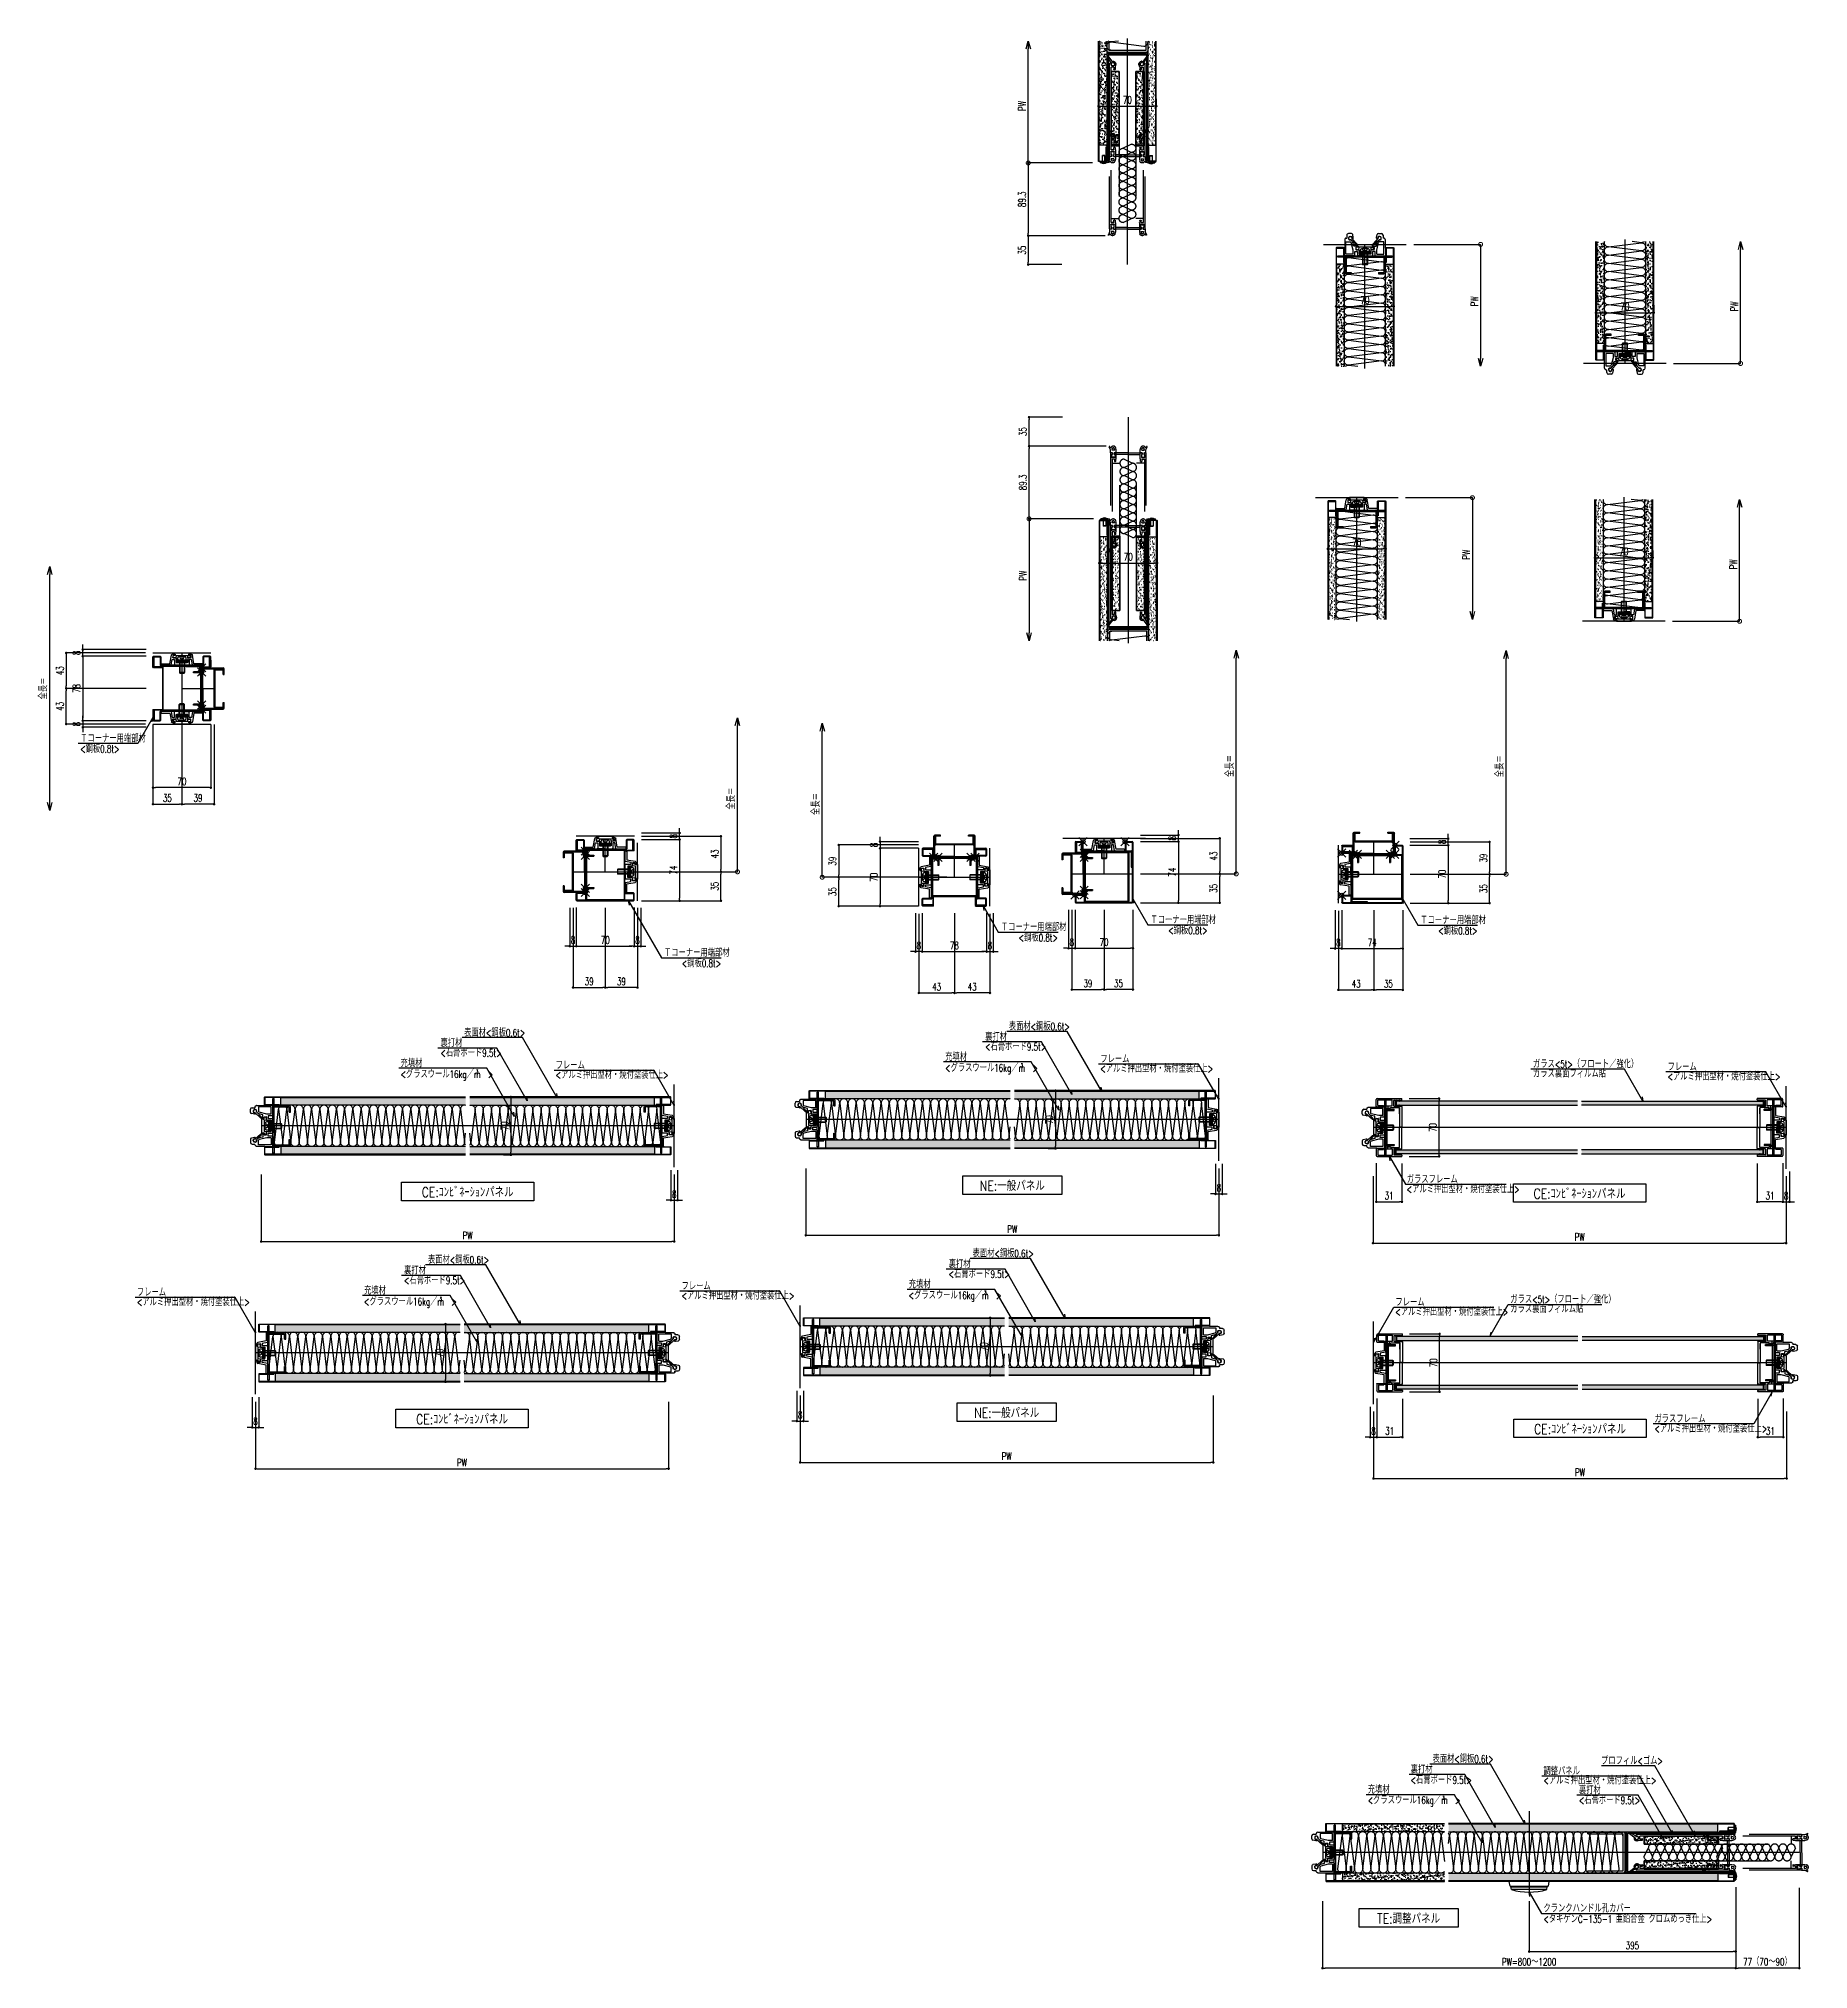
# Model space of a CAD drawing. Extents: x 21 to 47673, y 9 to 26406.
# Drawn here: x 618 to 2759, y 20285 to 22621 of the extents above; entities that cross this region are included whole.
import ezdxf
from ezdxf.enums import TextEntityAlignment as Align

# ---------------------------------------------------------------- set-up
doc = ezdxf.new("R2010")
doc.units = 0
doc.header["$LTSCALE"] = 10
doc.header["$PDMODE"] = 35
doc.header["$PDSIZE"] = 5
doc.linetypes.add('HIDDEN', pattern=[9.525, 6.35, -3.175])
for name, color, linetype in [('_P15_製品寸法', 9, 'Continuous'), ('_基準', 1, 'Continuous'), ('_文字', 3, 'Continuous'), ('_製品', 4, 'Continuous'), ('_製品寸法', 9, 'Continuous'), ('_製品点線', 6, 'Continuous')]:
    doc.layers.add(name, color=color, linetype=linetype)
doc.styles.add('OKAMURA', font='simplex8.shx', dxfattribs={"width": 0.7, "bigfont": 'BIGFONT.shx'})
doc.dimstyles.new('OKAMURA-003', dxfattribs={"dimscale": 3, "dimtxt": 3, "dimasz": 1, "dimexe": 0, "dimexo": 3, "dimgap": 1, "dimtad": 1, "dimdec": 3, "dimdsep": 46, "dimtxsty": 'OKAMURA', "dimblk1": 'DOT', "dimblk2": 'DOT', "dimsah": 1, "dimcen": 0, "dimclrd": 9, "dimclre": 9, "dimclrt": 3, "dimadec": 0, "dimazin": 0, "dimtfac": 1, "dimtdec": 3, "dimtix": 1, "dimtmove": 2, "dimatfit": 3, "dimldrblk": 'NONE', "dimfxl": 0, "dimtolj": 1, "dimarcsym": 0})
pattern_1 = [(37.5, (-2975.263, 4866.6654), (-0.160003, 4.8941324), [0, -3.8608, 0, -4.318, 0, -4.1275]), (7.5, (-2975.263, 4866.6654), (4.495233, 7.168251), [0, -2.0828, 0, -3.4798, 0, -1.3335]), (327.5, (-2978.387, 4866.6654), (7.9099237, 0.0143718), [0, -1.27, 0, -4.572, 0, -5.969]), (317.5, (-2978.387, 4866.6654), (7.6355645, 2.229293), [0, -0.635, 0, -2.9972, 0, -3.429])]
pattern_2 = [(37.5, (-3467.863, 4866.6654), (-0.160003, 4.8941324), [0, -3.8608, 0, -4.318, 0, -4.1275]), (7.5, (-3467.863, 4866.6654), (4.495233, 7.168251), [0, -2.0828, 0, -3.4798, 0, -1.3335]), (327.5, (-3470.987, 4866.6654), (7.9099237, 0.0143718), [0, -1.27, 0, -4.572, 0, -5.969]), (317.5, (-3470.987, 4866.6654), (7.6355645, 2.229293), [0, -0.635, 0, -2.9972, 0, -3.429])]
pattern_3 = [(37.5, (-2975.263, 4866.6654), (-0.160003, 4.8941324), [0, -3.8608, 0, -4.318, 0, -4.1275]), (7.5, (-2975.263, 4866.6654), (4.495233, 7.168251), [0, -2.0828, 0, -3.4798, 0, -1.3335]), (327.5, (-2978.387, 4866.6654), (7.9099237, 0.014372), [0, -1.27, 0, -4.572, 0, -5.969]), (317.5, (-2978.387, 4866.6654), (7.6355645, 2.229293), [0, -0.635, 0, -2.9972, 0, -3.429])]
pattern_4 = [(37.5, (-2967.863, 4866.6654), (-0.160003, 4.8941324), [0, -3.8608, 0, -4.318, 0, -4.1275]), (7.5, (-2967.863, 4866.6654), (4.495233, 7.168251), [0, -2.0828, 0, -3.4798, 0, -1.3335]), (327.5, (-2970.987, 4866.6654), (7.9099237, 0.0143718), [0, -1.27, 0, -4.572, 0, -5.969]), (317.5, (-2970.987, 4866.6654), (7.6355645, 2.229293), [0, -0.635, 0, -2.9972, 0, -3.429])]
pattern_5 = [(90, (-7607.46, -2512.1143), (1.5875, 0.79375), [0, -1.5875])]
pattern_6 = [(37.5, (-3125.263, 4866.6654), (-0.160003, 4.8941324), [0, -3.8608, 0, -4.318, 0, -4.1275]), (7.5, (-3125.263, 4866.6654), (4.495233, 7.168251), [0, -2.0828, 0, -3.4798, 0, -1.3335]), (327.5, (-3128.387, 4866.6654), (7.9099237, 0.014372), [0, -1.27, 0, -4.572, 0, -5.969]), (317.5, (-3128.387, 4866.6654), (7.6355645, 2.229293), [0, -0.635, 0, -2.9972, 0, -3.429])]
pattern_7 = [(37.5, (-3475.263, 4866.6654), (-0.160003, 4.8941324), [0, -3.8608, 0, -4.318, 0, -4.1275]), (7.5, (-3475.263, 4866.6654), (4.495233, 7.168251), [0, -2.0828, 0, -3.4798, 0, -1.3335]), (327.5, (-3478.387, 4866.6654), (7.9099237, 0.0143718), [0, -1.27, 0, -4.572, 0, -5.969]), (317.5, (-3478.387, 4866.6654), (7.6355645, 2.229293), [0, -0.635, 0, -2.9972, 0, -3.429])]

# ---------------------------------------------------------------- blocks, each defined once
blk = doc.blocks.new('_DOT')
at = {"color": 0, "linetype": 'ByBlock'}
blk.add_line((-0.5, 0), (-1, 0), dxfattribs=at)
at = {"color": 0, "linetype": 'ByBlock', "const_width": 0.5}
blk.add_lwpolyline([(-0.25, 0, 1), (0.25, 0, 1)], format="xyb", close=True, dxfattribs=at)
blk = doc.blocks.new('*D1077')
at = {"layer": '_製品寸法', "color": 9, "lineweight": -2, "transparency": 16777216}
for p, q in [((0, -59), (0, -140)), ((500, -59), (500, -140)), ((3, -140), (497, -140))]:
    blk.add_line(p, q, dxfattribs=at)
at = {"layer": 'Defpoints', "color": 0, "transparency": 16777216}
for p in [(0, -50), (500, -50), (500, -140)]:
    blk.add_point(p, dxfattribs=at)
at = {"layer": '_製品寸法', "color": 9, "lineweight": -2, "transparency": 16777216, "xscale": 3, "yscale": 3, "zscale": 3, "rotation": 180}
blk.add_blockref('_DOT', (0, -140), dxfattribs=at)
at = {"layer": '_製品寸法', "color": 9, "lineweight": -2, "transparency": 16777216, "xscale": 3, "yscale": 3, "zscale": 3}
blk.add_blockref('_DOT', (500, -140), dxfattribs=at)
at = {"layer": '_製品寸法', "color": 3, "transparency": 16777216, "insert": (250, -132.5), "char_height": 9, "attachment_point": 5, "style": 'OKAMURA'}
blk.add_mtext('\\A1;PW', dxfattribs=at)
blk = doc.blocks.new('_None')
blk = doc.blocks.new('*D1078')
at = {"layer": '_製品寸法', "color": 9, "lineweight": -2, "transparency": 16777216}
for p, q in [((221, 35), (230, 35)), ((230, 32), (230, -32)), ((221, -35), (230, -35))]:
    blk.add_line(p, q, dxfattribs=at)
at = {"layer": 'Defpoints', "color": 0, "transparency": 16777216}
for p in [(230, 35), (230, -35), (230, -35)]:
    blk.add_point(p, dxfattribs=at)
at = {"layer": '_製品寸法', "color": 9, "lineweight": -2, "transparency": 16777216, "xscale": 3, "yscale": 3, "zscale": 3}
for p, rotation in [((230, 35), 90), ((230, -35), 270)]:
    blk.add_blockref('_DOT', p, dxfattribs=dict(at, rotation=rotation))
at = {"layer": '_製品寸法', "color": 3, "transparency": 16777216, "insert": (222.5, 0), "char_height": 9, "attachment_point": 5, "rotation": 90, "style": 'OKAMURA'}
blk.add_mtext('\\A1;70', dxfattribs=at)
blk = doc.blocks.new('A$C32CB7D14')
at = {"layer": '_製品'}
for p, q in [((0, 19.5), (1, 20.5)), ((0, 19.5), (0, 1.5)), ((0, 1.5), (1, 0.5)), ((1.5, 20.5), (1, 20.5)), ((1.5, 0.5), (1, 0.5)), ((1.5, 18.7), (1.5, 20.5)), ((1.5, 18.7), (3, 18.7)), ((1.5, 2.2), (1.5, 0.5)), ((1.5, 2.2), (3, 2.2)), ((3, 18.7), (3, 21)), ((5.5, 21), (3, 21)), ((3, 17.5), (6, 17.8)), ((3, 17.5), (3, 3.5)), ((6, 3.2), (3, 3.5)), ((3, 2.2), (3, 0)), ((6, 17.8), (5.5, 21)), ((5.5, 0), (6, 3.2)), ((5.5, 0), (3, 0))]:
    blk.add_line(p, q, dxfattribs=at)
blk = doc.blocks.new('A$C72ED3FC6')
at = {"layer": '_製品'}
for p, q in [((0.5, 9.3), (0, 8.7)), ((12.8, 8.7), (0, 8.7)), ((0, 8.7), (0, 3.7)), ((12.8, 3.7), (0, 3.7)), ((0, 3.7), (0.5, 3.2)), ((12.8, 9.3), (0.5, 9.3)), ((0.5, 3.2), (0.5, 9.3)), ((12.8, 3.2), (0.5, 3.2)), ((12.8, 12.5), (14.4, 12.5)), ((12.8, 12.5), (12.8, 0)), ((14.4, 0), (12.8, 0)), ((14.4, 12.5), (14.4, 0)), ((16, 12.5), (14.4, 12.5)), ((14.4, 7.2), (16, 6.3)), ((14.4, 6.3), (16, 5.3)), ((16, 12.5), (16, 0)), ((14.4, 0), (16, 0))]:
    blk.add_line(p, q, dxfattribs=at)
at = {"layer": '_製品', "linetype": 'HIDDEN', "ltscale": 0.5}
blk.add_line((20, 3.7), (20, 8.7), dxfattribs=at)
for centre, radius, start, end in [((17.5, 9), 2.48, 353.0727, 128.2119), ((17.5, 3.5), 2.48, 231.7881, 6.9274), ((19.4, 6.5), 2.37, 74.4113, 185.2), ((19.4, 6), 2.37, 174.8002, 285.5887)]:
    blk.add_arc(centre, radius, start, end, dxfattribs=at)
blk = doc.blocks.new('A$C47657887')
at = {"layer": '_製品'}
for p, q in [((2.5, 6), (8.9, 0.2)), ((9.8, 1), (3.9, 7.4))]:
    blk.add_line(p, q, dxfattribs=at)
for centre, radius, start, end in [((2, 8), 2, 345.1323, 284.8682), ((9.3, 0.6), 0.6, 225, 45)]:
    blk.add_arc(centre, radius, start, end, dxfattribs=at)
blk = doc.blocks.new('A$C098A5279')
at = {"layer": '_製品'}
for p, q in [((0, 0), (0, 66)), ((1.6, 66), (0, 66)), ((1.6, 33), (1.6, 66)), ((1.6, 57.5), (20, 57.5)), ((1.6, 55.9), (20, 55.9)), ((20, 49.5), (20, 55.9)), ((20, 49.5), (21.6, 49.5)), ((21.6, 49.5), (21.6, 55.9)), ((1.6, 33), (1.6, 0)), ((1.6, 0), (0, 0)), ((1.6, 10.1), (20, 10.1)), ((1.6, 8.5), (20, 8.5)), ((20, 16.5), (21.6, 16.5)), ((20, 10.1), (20, 16.5)), ((21.6, 10.1), (21.6, 16.5))]:
    blk.add_line(p, q, dxfattribs=at)
for centre, start, end in [((1.6, 55.9), 90.001, 180), ((20, 55.9), 0, 90), ((1.6, 10.1), 179.999, 270), ((20, 10.1), 270, 0)]:
    blk.add_arc(centre, 1.6, start, end, dxfattribs=at)
blk = doc.blocks.new('P15US_BASE00')
at = {"layer": '_製品'}
for p, q in [((-7.6, 23.8), (-6.8, 24.3)), ((-6.2, 24.5), (3.5, 24.5)), ((3.9, 24.9), (3.5, 24.5)), ((4.1, 25), (13, 25)), ((13.5, 12.8), (13.5, 24.5)), ((-13.5, 16.3), (-13.5, 20)), ((-8.6, 14.1), (-12.3, 14.8)), ((-11.5, 22), (-8, 22)), ((-10, 18.1), (-10, 17.1)), ((-7.8, 19.8), (-8.8, 19.6)), ((-7.8, 14.1), (-8.6, 14.1)), ((-7.8, 15.6), (-8.5, 15.6)), ((-8, 23), (-8, 22)), ((-6, 18.3), (-6, 17.1)), ((-6, 17.1), (-4.3, 15.4)), ((11.5, 23), (-3.5, 23)), ((-3.5, 23), (-3.5, 17.5)), ((-3.5, 17.5), (-2.7, 16.6)), ((1.5, 13.5), (-2.9, 14.6)), ((6.5, 14.3), (-2.7, 16.6)), ((1.5, 8.8), (1.5, 13.5)), ((1.8, 8.5), (2.7, 8.5)), ((3, 8.8), (3, 10.7)), ((3.3, 11), (5.7, 11)), ((6, 10.7), (6, 7)), ((6, 7), (11.5, 7)), ((11.5, 14.3), (6.5, 14.3)), ((8, 12.3), (8, 9)), ((13, 12.3), (8, 12.3)), ((8, 9), (13, 9)), ((11.5, 14.3), (11.5, 23)), ((11.5, 7), (11.5, 0.3)), ((11.5, 0.3), (11.8, 0)), ((11.5, -0.3), (11.8, 0)), ((13.5, 0.3), (13.2, 0)), ((13.2, 0), (13.5, -0.3)), ((13.5, 0.3), (13.5, 8.5)), ((-13.5, -16.3), (-13.5, -20)), ((-8.6, -14.1), (-12.3, -14.8)), ((-11.5, -22), (-8, -22)), ((-10, -18.1), (-10, -17.1)), ((-7.8, -19.8), (-8.8, -19.6)), ((-7.8, -14.1), (-8.6, -14.1)), ((-7.8, -15.6), (-8.5, -15.6)), ((-8, -23), (-8, -22)), ((-6, -17.1), (-4.3, -15.4)), ((-6, -18.3), (-6, -17.1)), ((-3.5, -17.5), (-2.7, -16.6)), ((-3.5, -23), (-3.5, -17.5)), ((11.5, -23), (-3.5, -23)), ((1.5, -13.5), (-2.9, -14.6)), ((6.5, -14.3), (-2.7, -16.6)), ((1.5, -8.8), (1.5, -13.5)), ((1.8, -8.5), (2.7, -8.5)), ((3, -8.8), (3, -10.7)), ((3.3, -11), (5.7, -11)), ((6, -7), (11.5, -7)), ((6, -10.7), (6, -7)), ((11.5, -14.3), (6.5, -14.3)), ((8, -9), (13, -9)), ((8, -12.3), (8, -9)), ((13, -12.3), (8, -12.3)), ((11.5, -7), (11.5, -0.3)), ((11.5, -14.3), (11.5, -23)), ((13.5, -0.3), (13.5, -8.5)), ((13.5, -12.8), (13.5, -24.5)), ((13.5, -12.8), (13.5, -24.5)), ((-7.6, -23.8), (-6.8, -24.3)), ((-6.2, -24.5), (3.5, -24.5)), ((3.9, -24.9), (3.5, -24.5)), ((4.1, -25), (13, -25))]:
    blk.add_line(p, q, dxfattribs=at)
for centre, radius, start, end in [((-7, 23), 1, 123.6901, 180), ((-6.2, 23.5), 1, 90, 123.6901), ((4.1, 24.7), 0.3, 90, 135), ((13, 24.5), 0.5, 0, 90), ((-11.5, 20), 2, 90, 180), ((-12, 16.3), 1.5, 180, 260), ((-8.5, 18.1), 1.5, 100, 180), ((-8.5, 17.1), 1.5, 180, 270), ((-7.5, 18.3), 1.5, 0, 100), ((-7.8, 14.9), 0.75, 270, 90), ((-2.2, 17.5), 3, 225, 255.5), ((1.8, 8.8), 0.3, 180, 270), ((2.7, 8.8), 0.3, 270, 0), ((3.3, 10.7), 0.3, 90, 180), ((5.7, 10.7), 0.3, 0, 90), ((13, 12.8), 0.5, 270, 0), ((13, 8.5), 0.5, 0, 90), ((-12, -16.3), 1.5, 100, 180), ((-11.5, -20), 2, 180, 270), ((-8.5, -17.1), 1.5, 90, 180), ((-8.5, -18.1), 1.5, 180, 260), ((-7, -23), 1, 180, 236.3099), ((-7.8, -14.9), 0.75, 270, 90), ((-7.5, -18.3), 1.5, 260, 360), ((-2.2, -17.5), 3, 104.5, 135), ((1.8, -8.8), 0.3, 90, 180), ((2.7, -8.8), 0.3, 0, 90), ((3.3, -10.7), 0.3, 180, 270), ((5.7, -10.7), 0.3, 270, 360), ((13, -8.5), 0.5, 270, 0), ((13, -12.8), 0.5, 0, 90), ((-6.2, -23.5), 1, 236.3099, 270), ((4.1, -24.7), 0.3, 225, 270), ((13, -24.5), 0.5, 270, 0)]:
    blk.add_arc(centre, radius, start, end, dxfattribs=at)
for name, p in [('A$C098A5279', (13.5, -33)), ('A$C47657887', (-10, 9.7)), ('A$C32CB7D14', (0, -10.5))]:
    blk.add_blockref(name, p, dxfattribs=at)
at = {"layer": '_製品', "xscale": -1}
blk.add_blockref('A$C72ED3FC6', (24.3, -6.3), dxfattribs=at)
at = {"layer": '_製品', "xscale": -1, "rotation": 180}
blk.add_blockref('A$C47657887', (-10, -9.7), dxfattribs=at)
blk = doc.blocks.new('A$C46606B5D')
at = {"layer": '_製品'}
for p, q in [((0, 17.8), (0.5, 21)), ((3, 17.5), (0, 17.8)), ((0, 3.2), (3, 3.5)), ((0.5, 0), (0, 3.2)), ((0.5, 21), (3, 21)), ((0.5, 0), (3, 0)), ((3, 18.8), (3, 21)), ((4.5, 18.8), (3, 18.8)), ((3, 17.5), (3, 3.5)), ((3, 2.3), (3, 0)), ((4.5, 2.3), (3, 2.3)), ((4.5, 18.8), (4.5, 20.5)), ((4.5, 20.5), (5, 20.5)), ((4.5, 2.3), (4.5, 0.5)), ((4.5, 0.5), (5, 0.5)), ((6, 19.5), (5, 20.5)), ((6, 1.5), (5, 0.5)), ((6, 19.5), (6, 1.5))]:
    blk.add_line(p, q, dxfattribs=at)
blk = doc.blocks.new('A$C79397D4C')
at = {"layer": '_製品'}
for p, q in [((23, 99), (23, 79.2)), ((24, 100), (26, 100)), ((27, 76.6), (27, 99)), ((0, 67.6), (0, 72.6)), ((0.6, 67), (2.4, 67)), ((23, 79.2), (2.5, 75.5)), ((3, 67.6), (3, 71.4)), ((3.6, 72), (8.4, 72)), ((9, 71.4), (9, 64)), ((9, 64), (20, 64)), ((26.2, 75.7), (13, 73.3)), ((13, 73.3), (13, 68)), ((13, 68), (26, 68)), ((20, 64), (20, 50.6)), ((20, 50.6), (20.6, 50)), ((20, 50.6), (20.6, 50)), ((20, 49.4), (20.6, 50)), ((20, 49.4), (20.6, 50)), ((20, 36), (20, 49.4)), ((27, 50.6), (26.4, 50)), ((27, 50.6), (26.4, 50)), ((27, 49.4), (26.4, 50)), ((27, 49.4), (26.4, 50)), ((27, 50.6), (27, 67)), ((27, 49.4), (27, 33)), ((0, 32.4), (0, 27.4)), ((0.6, 33), (2.4, 33)), ((23, 20.8), (2.5, 24.5)), ((3, 32.4), (3, 28.6)), ((3.6, 28), (8.4, 28)), ((9, 36), (20, 36)), ((9, 28.6), (9, 36)), ((13, 26.7), (13, 32)), ((13, 32), (26, 32)), ((26.2, 24.3), (13, 26.7)), ((23, 1), (23, 20.8)), ((24, 0), (26, 0)), ((27, 23.4), (27, 1))]:
    blk.add_line(p, q, dxfattribs=at)
for centre, radius, start, end in [((24, 99), 1, 90, 180), ((26, 99), 1, 0, 90), ((3, 72.6), 3, 100, 180), ((0.6, 67.6), 0.6, 180, 270), ((2.4, 67.6), 0.6, 270, 360), ((3.6, 71.4), 0.6, 90, 180), ((8.4, 71.4), 0.6, 0, 90), ((26, 67), 1, 0, 90), ((26, 76.6), 1, 280, 0), ((0.6, 32.4), 0.6, 90, 180), ((3, 27.4), 3, 180, 260), ((2.4, 32.4), 0.6, 0, 90), ((3.6, 28.6), 0.6, 180, 270), ((8.4, 28.6), 0.6, 270, 0), ((24, 1), 1, 180, 270), ((26, 33), 1, 270, 0), ((26, 1), 1, 270, 0), ((26, 23.4), 1, 0, 80)]:
    blk.add_arc(centre, radius, start, end, dxfattribs=at)
blk = doc.blocks.new('P15UG_BASE00')
at = {"xscale": -1}
blk.add_blockref('A$C098A5279', (-15, -33), dxfattribs=at)
at = {"xscale": -0.5, "yscale": 0.5, "zscale": 0.5}
blk.add_blockref('A$C79397D4C', (-1.5, -25), dxfattribs=at)
at = {"layer": '_製品'}
for name, p in [('A$C72ED3FC6', (-24.3, -6.3)), ('A$C46606B5D', (-6, -10.5))]:
    blk.add_blockref(name, p, dxfattribs=at)
blk = doc.blocks.new('P15NE_TV')
at = {"layer": '_製品'}
h = blk.add_hatch(dxfattribs=at)
h.set_pattern_fill('AR-SAND', color=256, scale=0.1, style=0)
h.set_pattern_definition(pattern_1)
edge = h.paths.add_edge_path()
edge.add_line((247.5, 24.9), (24, 24.9))
edge.add_line((24, 24.9), (24, 34.4))
edge.add_line((24, 34.4), (247.5, 34.4))
h = blk.add_hatch(dxfattribs=at)
h.set_pattern_fill('AR-SAND', color=256, scale=0.1, style=0)
h.set_pattern_definition(pattern_1)
edge = h.paths.add_edge_path()
edge.add_line((252.5, 24.9), (476, 24.9))
edge.add_line((476, 24.9), (476, 34.4))
edge.add_line((476, 34.4), (252.5, 34.4))
h = blk.add_hatch(dxfattribs=at)
h.set_pattern_fill('AR-SAND', color=256, scale=0.1, style=0)
h.set_pattern_definition(pattern_1)
edge = h.paths.add_edge_path()
edge.add_line((247.5, -24.9), (24, -24.9))
edge.add_line((24, -24.9), (24, -34.4))
edge.add_line((24, -34.4), (247.5, -34.4))
h = blk.add_hatch(dxfattribs=at)
h.set_pattern_fill('AR-SAND', color=256, scale=0.1, style=0)
h.set_pattern_definition(pattern_1)
edge = h.paths.add_edge_path()
edge.add_line((252.5, -24.9), (476, -24.9))
edge.add_line((476, -24.9), (476, -34.4))
edge.add_line((476, -34.4), (252.5, -34.4))
for points in [[(247.5, 34.4), (4.6, 34.4), (4.6, 25.8), (22, 25.8), (22, 25.2), (4.6, 25.2, -0.414214), (4, 25.8), (4, 34.4, -0.414214), (4.6, 35), (247.5, 35)], [(31.1, 20), (31.1, 20, 0.414214), (26.1, 25), (26.1, 25, 0.414214), (21.1, 20), (21.1, 20), (26.1, -20), (26.1, -20, -0.414214), (21.1, -25), (21.1, -25, -0.414214), (16.1, -20), (16.1, -20), (21.1, 20)], [(41.1, 20), (41.1, 20, 0.414214), (36.1, 25), (36.1, 25, 0.414214), (31.1, 20), (31.1, 20), (36.1, -20), (36.1, -20, -0.414214), (31.1, -25), (31.1, -25, -0.414214), (26.1, -20), (26.1, -20), (31.1, 20)], [(51.1, 20), (51.1, 20, 0.414214), (46.1, 25), (46.1, 25, 0.414214), (41.1, 20), (41.1, 20), (46.1, -20), (46.1, -20, -0.414214), (41.1, -25), (41.1, -25, -0.414214), (36.1, -20), (36.1, -20), (41.1, 20)], [(61.1, 20), (61.1, 20, 0.414214), (56.1, 25), (56.1, 25, 0.414214), (51.1, 20), (51.1, 20), (56.1, -20), (56.1, -20, -0.414214), (51.1, -25), (51.1, -25, -0.414214), (46.1, -20), (46.1, -20), (51.1, 20)], [(71.1, 20), (71.1, 20, 0.414214), (66.1, 25), (66.1, 25, 0.414214), (61.1, 20), (61.1, 20), (66.1, -20), (66.1, -20, -0.414214), (61.1, -25), (61.1, -25, -0.414214), (56.1, -20), (56.1, -20), (61.1, 20)], [(81.1, 20), (81.1, 20, 0.414214), (76.1, 25), (76.1, 25, 0.414214), (71.1, 20), (71.1, 20), (76.1, -20), (76.1, -20, -0.414214), (71.1, -25), (71.1, -25, -0.414214), (66.1, -20), (66.1, -20), (71.1, 20)], [(91.1, 20), (91.1, 20, 0.414214), (86.1, 25), (86.1, 25, 0.414214), (81.1, 20), (81.1, 20), (86.1, -20), (86.1, -20, -0.414214), (81.1, -25), (81.1, -25, -0.414214), (76.1, -20), (76.1, -20), (81.1, 20)], [(101.1, 20), (101.1, 20, 0.414214), (96.1, 25), (96.1, 25, 0.414214), (91.1, 20), (91.1, 20), (96.1, -20), (96.1, -20, -0.414214), (91.1, -25), (91.1, -25, -0.414214), (86.1, -20), (86.1, -20), (91.1, 20)], [(111.1, 20), (111.1, 20, 0.414214), (106.1, 25), (106.1, 25, 0.414214), (101.1, 20), (101.1, 20), (106.1, -20), (106.1, -20, -0.414214), (101.1, -25), (101.1, -25, -0.414214), (96.1, -20), (96.1, -20), (101.1, 20)], [(121.1, 20), (121.1, 20, 0.414214), (116.1, 25), (116.1, 25, 0.414214), (111.1, 20), (111.1, 20), (116.1, -20), (116.1, -20, -0.414214), (111.1, -25), (111.1, -25, -0.414214), (106.1, -20), (106.1, -20), (111.1, 20)], [(131.1, 20), (131.1, 20, 0.414214), (126.1, 25), (126.1, 25, 0.414214), (121.1, 20), (121.1, 20), (126.1, -20), (126.1, -20, -0.414214), (121.1, -25), (121.1, -25, -0.414214), (116.1, -20), (116.1, -20), (121.1, 20)], [(141.1, 20), (141.1, 20, 0.414214), (136.1, 25), (136.1, 25, 0.414214), (131.1, 20), (131.1, 20), (136.1, -20), (136.1, -20, -0.414214), (131.1, -25), (131.1, -25, -0.414214), (126.1, -20), (126.1, -20), (131.1, 20)], [(151.1, 20), (151.1, 20, 0.414214), (146.1, 25), (146.1, 25, 0.414214), (141.1, 20), (141.1, 20), (146.1, -20), (146.1, -20, -0.414214), (141.1, -25), (141.1, -25, -0.414214), (136.1, -20), (136.1, -20), (141.1, 20)], [(161.1, 20), (161.1, 20, 0.414214), (156.1, 25), (156.1, 25, 0.414214), (151.1, 20), (151.1, 20), (156.1, -20), (156.1, -20, -0.414214), (151.1, -25), (151.1, -25, -0.414214), (146.1, -20), (146.1, -20), (151.1, 20)], [(171.1, 20), (171.1, 20, 0.414214), (166.1, 25), (166.1, 25, 0.414214), (161.1, 20), (161.1, 20), (166.1, -20), (166.1, -20, -0.414214), (161.1, -25), (161.1, -25, -0.414214), (156.1, -20), (156.1, -20), (161.1, 20)], [(181.1, 20), (181.1, 20, 0.414214), (176.1, 25), (176.1, 25, 0.414214), (171.1, 20), (171.1, 20), (176.1, -20), (176.1, -20, -0.414214), (171.1, -25), (171.1, -25, -0.414214), (166.1, -20), (166.1, -20), (171.1, 20)], [(191.1, 20), (191.1, 20, 0.414214), (186.1, 25), (186.1, 25, 0.414214), (181.1, 20), (181.1, 20), (186.1, -20), (186.1, -20, -0.414214), (181.1, -25), (181.1, -25, -0.414214), (176.1, -20), (176.1, -20), (181.1, 20)], [(201.1, 20), (201.1, 20, 0.414214), (196.1, 25), (196.1, 25, 0.414214), (191.1, 20), (191.1, 20), (196.1, -20), (196.1, -20, -0.414214), (191.1, -25), (191.1, -25, -0.414214), (186.1, -20), (186.1, -20), (191.1, 20)], [(211.1, 20), (211.1, 20, 0.414214), (206.1, 25), (206.1, 25, 0.414214), (201.1, 20), (201.1, 20), (206.1, -20), (206.1, -20, -0.414214), (201.1, -25), (201.1, -25, -0.414214), (196.1, -20), (196.1, -20), (201.1, 20)], [(221.1, 20), (221.1, 20, 0.414214), (216.1, 25), (216.1, 25, 0.414214), (211.1, 20), (211.1, 20), (216.1, -20), (216.1, -20, -0.414214), (211.1, -25), (211.1, -25, -0.414214), (206.1, -20), (206.1, -20), (211.1, 20)], [(231.1, 20), (231.1, 20, 0.414214), (226.1, 25), (226.1, 25, 0.414214), (221.1, 20), (221.1, 20), (226.1, -20), (226.1, -20, -0.414214), (221.1, -25), (221.1, -25, -0.414214), (216.1, -20), (216.1, -20), (221.1, 20)], [(241.1, 20), (241.1, 20, 0.414214), (236.1, 25), (236.1, 25, 0.414214), (231.1, 20), (231.1, 20), (236.1, -20), (236.1, -20, -0.414214), (231.1, -25), (231.1, -25, -0.414214), (226.1, -20), (226.1, -20), (231.1, 20)], [(247.5, 24.8, 0.071068), (246.1, 25), (246.1, 25, 0.414214), (241.1, 20), (241.1, 20), (246.1, -20), (246.1, -20, -0.414214), (241.1, -25), (241.1, -25, -0.414214), (236.1, -20), (236.1, -20), (241.1, 20)], [(252.5, 34.4), (495.4, 34.4), (495.4, 25.8), (478, 25.8), (478, 25.2), (495.4, 25.2, 0.414214), (496, 25.8), (496, 34.4, 0.414214), (495.4, 35), (252.5, 35)], [(252.5, 24.8, -0.071068), (253.9, 25), (253.9, 25, -0.414214), (258.9, 20), (258.9, 20), (253.9, -20), (253.9, -20, 0.414214), (258.9, -25), (258.9, -25, 0.414214), (263.9, -20), (263.9, -20), (258.9, 20)], [(258.9, 20), (258.9, 20, -0.414214), (263.9, 25), (263.9, 25, -0.414214), (268.9, 20), (268.9, 20), (263.9, -20), (263.9, -20, 0.414214), (268.9, -25), (268.9, -25, 0.414214), (273.9, -20), (273.9, -20), (268.9, 20)], [(268.9, 20), (268.9, 20, -0.414214), (273.9, 25), (273.9, 25, -0.414214), (278.9, 20), (278.9, 20), (273.9, -20), (273.9, -20, 0.414214), (278.9, -25), (278.9, -25, 0.414214), (283.9, -20), (283.9, -20), (278.9, 20)], [(278.9, 20), (278.9, 20, -0.414214), (283.9, 25), (283.9, 25, -0.414214), (288.9, 20), (288.9, 20), (283.9, -20), (283.9, -20, 0.414214), (288.9, -25), (288.9, -25, 0.414214), (293.9, -20), (293.9, -20), (288.9, 20)], [(288.9, 20), (288.9, 20, -0.414214), (293.9, 25), (293.9, 25, -0.414214), (298.9, 20), (298.9, 20), (293.9, -20), (293.9, -20, 0.414214), (298.9, -25), (298.9, -25, 0.414214), (303.9, -20), (303.9, -20), (298.9, 20)], [(298.9, 20), (298.9, 20, -0.414214), (303.9, 25), (303.9, 25, -0.414214), (308.9, 20), (308.9, 20), (303.9, -20), (303.9, -20, 0.414214), (308.9, -25), (308.9, -25, 0.414214), (313.9, -20), (313.9, -20), (308.9, 20)], [(308.9, 20), (308.9, 20, -0.414214), (313.9, 25), (313.9, 25, -0.414214), (318.9, 20), (318.9, 20), (313.9, -20), (313.9, -20, 0.414214), (318.9, -25), (318.9, -25, 0.414214), (323.9, -20), (323.9, -20), (318.9, 20)], [(318.9, 20), (318.9, 20, -0.414214), (323.9, 25), (323.9, 25, -0.414214), (328.9, 20), (328.9, 20), (323.9, -20), (323.9, -20, 0.414214), (328.9, -25), (328.9, -25, 0.414214), (333.9, -20), (333.9, -20), (328.9, 20)], [(328.9, 20), (328.9, 20, -0.414214), (333.9, 25), (333.9, 25, -0.414214), (338.9, 20), (338.9, 20), (333.9, -20), (333.9, -20, 0.414214), (338.9, -25), (338.9, -25, 0.414214), (343.9, -20), (343.9, -20), (338.9, 20)], [(338.9, 20), (338.9, 20, -0.414214), (343.9, 25), (343.9, 25, -0.414214), (348.9, 20), (348.9, 20), (343.9, -20), (343.9, -20, 0.414214), (348.9, -25), (348.9, -25, 0.414214), (353.9, -20), (353.9, -20), (348.9, 20)], [(348.9, 20), (348.9, 20, -0.414214), (353.9, 25), (353.9, 25, -0.414214), (358.9, 20), (358.9, 20), (353.9, -20), (353.9, -20, 0.414214), (358.9, -25), (358.9, -25, 0.414214), (363.9, -20), (363.9, -20), (358.9, 20)], [(358.9, 20), (358.9, 20, -0.414214), (363.9, 25), (363.9, 25, -0.414214), (368.9, 20), (368.9, 20), (363.9, -20), (363.9, -20, 0.414214), (368.9, -25), (368.9, -25, 0.414214), (373.9, -20), (373.9, -20), (368.9, 20)], [(368.9, 20), (368.9, 20, -0.414214), (373.9, 25), (373.9, 25, -0.414214), (378.9, 20), (378.9, 20), (373.9, -20), (373.9, -20, 0.414214), (378.9, -25), (378.9, -25, 0.414214), (383.9, -20), (383.9, -20), (378.9, 20)], [(378.9, 20), (378.9, 20, -0.414214), (383.9, 25), (383.9, 25, -0.414214), (388.9, 20), (388.9, 20), (383.9, -20), (383.9, -20, 0.414214), (388.9, -25), (388.9, -25, 0.414214), (393.9, -20), (393.9, -20), (388.9, 20)], [(388.9, 20), (388.9, 20, -0.414214), (393.9, 25), (393.9, 25, -0.414214), (398.9, 20), (398.9, 20), (393.9, -20), (393.9, -20, 0.414214), (398.9, -25), (398.9, -25, 0.414214), (403.9, -20), (403.9, -20), (398.9, 20)], [(398.9, 20), (398.9, 20, -0.414214), (403.9, 25), (403.9, 25, -0.414214), (408.9, 20), (408.9, 20), (403.9, -20), (403.9, -20, 0.414214), (408.9, -25), (408.9, -25, 0.414214), (413.9, -20), (413.9, -20), (408.9, 20)], [(408.9, 20), (408.9, 20, -0.414214), (413.9, 25), (413.9, 25, -0.414214), (418.9, 20), (418.9, 20), (413.9, -20), (413.9, -20, 0.414214), (418.9, -25), (418.9, -25, 0.414214), (423.9, -20), (423.9, -20), (418.9, 20)], [(418.9, 20), (418.9, 20, -0.414214), (423.9, 25), (423.9, 25, -0.414214), (428.9, 20), (428.9, 20), (423.9, -20), (423.9, -20, 0.414214), (428.9, -25), (428.9, -25, 0.414214), (433.9, -20), (433.9, -20), (428.9, 20)], [(428.9, 20), (428.9, 20, -0.414214), (433.9, 25), (433.9, 25, -0.414214), (438.9, 20), (438.9, 20), (433.9, -20), (433.9, -20, 0.414214), (438.9, -25), (438.9, -25, 0.414214), (443.9, -20), (443.9, -20), (438.9, 20)], [(438.9, 20), (438.9, 20, -0.414214), (443.9, 25), (443.9, 25, -0.414214), (448.9, 20), (448.9, 20), (443.9, -20), (443.9, -20, 0.414214), (448.9, -25), (448.9, -25, 0.414214), (453.9, -20), (453.9, -20), (448.9, 20)], [(448.9, 20), (448.9, 20, -0.414214), (453.9, 25), (453.9, 25, -0.414214), (458.9, 20), (458.9, 20), (453.9, -20), (453.9, -20, 0.414214), (458.9, -25), (458.9, -25, 0.414214), (463.9, -20), (463.9, -20), (458.9, 20)], [(458.9, 20), (458.9, 20, -0.414214), (463.9, 25), (463.9, 25, -0.414214), (468.9, 20), (468.9, 20), (463.9, -20), (463.9, -20, 0.414214), (468.9, -25), (468.9, -25, 0.414214), (473.9, -20), (473.9, -20), (468.9, 20)], [(468.9, 20), (468.9, 20, -0.414214), (473.9, 25), (473.9, 25, -0.414214), (478.9, 20), (478.9, 20), (473.9, -20), (473.9, -20, 0.414214), (478.9, -25), (478.9, -25, 0.414214), (483.9, -20), (483.9, -20), (478.9, 20)], [(247.5, -23.5, -0.194134), (246.1, -20), (246.1, -20), (247.5, -8.8)], [(252.5, -23.5, 0.194134), (253.9, -20), (253.9, -20), (252.5, -8.8)], [(247.5, -34.4), (4.6, -34.4), (4.6, -25.8), (22, -25.8), (22, -25.2), (4.6, -25.2, 0.414214), (4, -25.8), (4, -34.4, 0.414214), (4.6, -35), (247.5, -35)], [(252.5, -34.4), (495.4, -34.4), (495.4, -25.8), (478, -25.8), (478, -25.2), (495.4, -25.2, -0.414214), (496, -25.8), (496, -34.4, -0.414214), (495.4, -35), (252.5, -35)]]:
    blk.add_lwpolyline(points, format="xyb", dxfattribs=at)
for points in [[(247.5, 24.9), (24, 24.9), (24, 34.4), (247.5, 34.4)], [(252.5, 24.9), (476, 24.9), (476, 34.4), (252.5, 34.4)], [(247.5, -24.9), (24, -24.9), (24, -34.4), (247.5, -34.4)], [(252.5, -24.9), (476, -24.9), (476, -34.4), (252.5, -34.4)]]:
    blk.add_lwpolyline(points, dxfattribs=at)
for name, p in [('P15US_BASE00', (0.5, 0)), ('P15UG_BASE00', (500, 0))]:
    blk.add_blockref(name, p, dxfattribs=at)
blk = doc.blocks.new('*D1079')
at = {"layer": '_製品寸法', "color": 9, "lineweight": -2, "transparency": 16777216}
for p, q in [((-4, -53.4), (-4, -90)), ((4, -53.4), (4, -90)), ((-7, -90), (-10, -90)), ((-4, -90), (4, -90)), ((7, -90), (10, -90))]:
    blk.add_line(p, q, dxfattribs=at)
at = {"layer": 'Defpoints', "color": 0, "transparency": 16777216}
for p in [(-4, -44.4), (4, -44.4), (4, -90)]:
    blk.add_point(p, dxfattribs=at)
at = {"layer": '_製品寸法', "color": 9, "lineweight": -2, "transparency": 16777216, "xscale": 3, "yscale": 3, "zscale": 3}
blk.add_blockref('_DOT', (-4, -90), dxfattribs=at)
at = {"layer": '_製品寸法', "color": 9, "lineweight": -2, "transparency": 16777216, "xscale": 3, "yscale": 3, "zscale": 3, "rotation": 180}
blk.add_blockref('_DOT', (4, -90), dxfattribs=at)
at = {"layer": '_製品寸法', "color": 3, "transparency": 16777216, "insert": (0, -82.5), "char_height": 9, "attachment_point": 5, "style": 'OKAMURA'}
blk.add_mtext('\\A1;8', dxfattribs=at)
blk = doc.blocks.new('*D1070')
at = {"layer": '_製品寸法', "color": 9, "lineweight": -2, "transparency": 16777216}
for p, q in [((-500, -59), (-500, -140)), ((0, -59), (0, -140)), ((-497, -140), (-3, -140))]:
    blk.add_line(p, q, dxfattribs=at)
at = {"layer": 'Defpoints', "color": 0, "transparency": 16777216}
for p in [(-500, -50), (0, -50), (0, -140)]:
    blk.add_point(p, dxfattribs=at)
at = {"layer": '_製品寸法', "color": 9, "lineweight": -2, "transparency": 16777216, "xscale": 3, "yscale": 3, "zscale": 3, "rotation": 180}
blk.add_blockref('_DOT', (-500, -140), dxfattribs=at)
at = {"layer": '_製品寸法', "color": 9, "lineweight": -2, "transparency": 16777216, "xscale": 3, "yscale": 3, "zscale": 3}
blk.add_blockref('_DOT', (0, -140), dxfattribs=at)
at = {"layer": '_製品寸法', "color": 3, "transparency": 16777216, "insert": (-250, -132.5), "char_height": 9, "attachment_point": 5, "style": 'OKAMURA'}
blk.add_mtext('\\A1;PW', dxfattribs=at)
blk = doc.blocks.new('*D1071')
at = {"layer": '_製品寸法', "color": 9, "lineweight": -2, "transparency": 16777216}
for p, q in [((-206.8, 35), (-197.8, 35)), ((-197.8, 32), (-197.8, -32)), ((-206.8, -35), (-197.8, -35))]:
    blk.add_line(p, q, dxfattribs=at)
at = {"layer": 'Defpoints', "color": 0, "transparency": 16777216}
for p in [(-197.8, 35), (-197.8, -35), (-197.8, -35)]:
    blk.add_point(p, dxfattribs=at)
at = {"layer": '_製品寸法', "color": 9, "lineweight": -2, "transparency": 16777216, "xscale": 3, "yscale": 3, "zscale": 3}
for p, rotation in [((-197.8, 35), 90), ((-197.8, -35), 270)]:
    blk.add_blockref('_DOT', p, dxfattribs=dict(at, rotation=rotation))
at = {"layer": '_製品寸法', "color": 3, "transparency": 16777216, "insert": (-205.3, 0), "char_height": 9, "attachment_point": 5, "rotation": 90, "style": 'OKAMURA'}
blk.add_mtext('\\A1;70', dxfattribs=at)
blk = doc.blocks.new('*D1072')
at = {"layer": '_製品寸法', "color": 9, "lineweight": -2, "transparency": 16777216}
for p, q in [((-4, -53.4), (-4, -90)), ((4, -53.4), (4, -90)), ((-7, -90), (-10, -90)), ((-4, -90), (4, -90)), ((7, -90), (10, -90))]:
    blk.add_line(p, q, dxfattribs=at)
at = {"layer": 'Defpoints', "color": 0, "transparency": 16777216}
for p in [(-4, -44.4), (4, -44.4), (4, -90)]:
    blk.add_point(p, dxfattribs=at)
at = {"layer": '_製品寸法', "color": 9, "lineweight": -2, "transparency": 16777216, "xscale": 3, "yscale": 3, "zscale": 3}
blk.add_blockref('_DOT', (-4, -90), dxfattribs=at)
at = {"layer": '_製品寸法', "color": 9, "lineweight": -2, "transparency": 16777216, "xscale": 3, "yscale": 3, "zscale": 3, "rotation": 180}
blk.add_blockref('_DOT', (4, -90), dxfattribs=at)
at = {"layer": '_製品寸法', "color": 3, "transparency": 16777216, "insert": (0, -82.5), "char_height": 9, "attachment_point": 5, "style": 'OKAMURA'}
blk.add_mtext('\\A1;8', dxfattribs=at)
blk = doc.blocks.new('P15T用部材')
at = {"layer": '_製品', "color": 0, "linetype": 'ByBlock'}
for p, q in [((-51, 23.8), (-51, 17)), ((-25.2, 25), (-49.8, 25)), ((-49.8, 23.8), (-49.8, 17)), ((-25.2, 23.8), (-49.8, 23.8)), ((-35, 25.5), (-35, 38.2)), ((-35, 25.5), (-34.2, 25.5)), ((-34.2, 39), (-26.3, 39)), ((-34.2, 25.5), (-34.2, 38.2)), ((-34.2, 38.2), (-26.3, 38.2)), ((-34.2, 38.2), (-34.2, 26.3)), ((-33.4, 38.2), (-34.2, 38.2)), ((-33.4, 26.3), (-33.4, 38.2)), ((-24, 26.3), (-33.4, 26.3)), ((-33.4, 25.5), (-24, 25.5)), ((-26.3, 38.2), (-26.3, 28)), ((-25.5, 38.2), (-25.5, 28)), ((-25.5, 28), (25.5, 28)), ((-25.5, 27.2), (25.5, 27.2)), ((-25.2, 0), (-25.2, 23.8)), ((-24, 25.5), (-24, 26.3)), ((-24, 0), (-24, 23.8)), ((-23.5, 26.4), (-23.5, 15.2)), ((22.7, 27.2), (-22.7, 27.2)), ((-22.7, 15.2), (-22.7, 26.4)), ((-22.7, 26.4), (22.7, 26.4)), ((22.7, 26.4), (22.7, -33.4)), ((23.5, -33.4), (23.5, 26.4)), ((24, 25.5), (24, 26.3)), ((24, 26.3), (33.4, 26.3)), ((33.4, 25.5), (24, 25.5)), ((25.5, 38.2), (25.5, 28)), ((34.2, 39), (26.3, 39)), ((34.2, 38.2), (26.3, 38.2)), ((26.3, 38.2), (26.3, 28)), ((33.4, 26.3), (33.4, 38.2)), ((33.4, 38.2), (34.2, 38.2)), ((34.2, 25.5), (34.2, 38.2)), ((34.2, 38.2), (34.2, 27.1)), ((35, 25.5), (34.2, 25.5)), ((35, 25.5), (35, 38.2)), ((-49.8, 17), (-51, 17)), ((-40.2, 22.6), (-49.8, 22.6)), ((-40.2, 22.6), (-40.2, -22.6)), ((-39, 22.6), (-39, -22.6)), ((-25.2, 0), (-25.2, -23.8)), ((-24, 18.8), (-24, -18.8)), ((-24, 0), (-24, -23.8)), ((-23.5, 15.2), (-22.7, 15.2)), ((-22.8, 20), (-22.8, -20)), ((-22.8, 20), (-14, 20)), ((-22.8, 18.8), (-14, 18.8)), ((-14, 20), (-14, 18.8)), ((-51, -17), (-51, -23.8)), ((-49.8, -17), (-51, -17)), ((-49.8, -17), (-49.8, -23.8)), ((-40.2, -22.6), (-49.8, -22.6)), ((-23.5, -33.4), (-23.5, -15.2)), ((-23.5, -15.2), (-22.7, -15.2)), ((-22.8, -18.8), (-14, -18.8)), ((-22.8, -20), (-14, -20)), ((-22.7, -15.2), (-22.7, -33.4)), ((-14, -18.8), (-14, -20)), ((-25.2, -23.8), (-49.8, -23.8)), ((-25.2, -25), (-49.8, -25)), ((-35, -34.2), (-35, -26.3)), ((-34.2, -25.5), (-24, -25.5)), ((-24, -26.3), (-34.2, -26.3)), ((-34.2, -26.3), (-34.2, -34.2)), ((34.2, -34.2), (-34.2, -34.2)), ((-34.2, -35), (34.2, -35)), ((-24, -25.5), (-24, -26.3)), ((-22.7, -33.4), (22.7, -33.4)), ((-22.7, -34.2), (22.7, -34.2)), ((34.2, -25.5), (24, -25.5)), ((24, -25.5), (24, -26.3)), ((24, -26.3), (34.2, -26.3)), ((34.2, -26.3), (34.2, -34.2)), ((35, -34.2), (35, -26.3))]:
    blk.add_line(p, q, dxfattribs=at)
for centre, radius, start, end in [((-49.8, 23.8), 1.2, 90, 180), ((-40.2, 22.6), 1.2, 360, 90), ((-34.2, 38.2), 0.8, 90, 180), ((-33.4, 26.3), 0.8, 180, 270), ((-26.3, 38.2), 0.8, 0, 90), ((-25.5, 28), 0.8, 180, 270), ((-25.2, 23.8), 1.2, 0, 90), ((-22.7, 26.4), 0.8, 90, 180), ((22.7, 26.4), 0.8, 0, 90), ((26.3, 38.2), 0.8, 90, 180), ((25.5, 28), 0.8, 270, 0), ((33.4, 26.3), 0.8, 270, 0), ((34.2, 38.2), 0.8, 0, 90), ((-22.8, 18.8), 1.2, 90, 180), ((-40.2, -22.6), 1.2, 270, 0), ((-22.8, -18.8), 1.2, 180, 270), ((-49.8, -23.8), 1.2, 180, 270), ((-34.2, -26.3), 0.8, 90, 180), ((-34.2, -34.2), 0.8, 180, 270), ((-25.2, -23.8), 1.2, 270, 0), ((-22.7, -33.4), 0.8, 180, 270), ((22.7, -33.4), 0.8, 270, 0), ((34.2, -26.3), 0.8, 0, 90), ((34.2, -34.2), 0.8, 270, 0)]:
    blk.add_arc(centre, radius, start, end, dxfattribs=at)
for p in [(-24, 25), (-24, 20), (-24, -20), (-24, -25)]:
    blk.add_point(p, dxfattribs=at)
blk = doc.blocks.new('P15_BASE_SS_BLK70_T_OF_LINE')
at = {"layer": '_製品'}
for name, p in [('P15T用部材', (0, 0)), ('A$C72ED3FC6', (14.7, -6.2)), ('A$C46606B5D', (33, -10.5))]:
    blk.add_blockref(name, p, dxfattribs=at)
at = {"layer": '_製品', "xscale": -0.5, "yscale": 0.5, "zscale": 0.5, "rotation": 90}
blk.add_blockref('A$C79397D4C', (25, 41.5), dxfattribs=at)
at = {"layer": '_製品', "rotation": 90}
for name, p in [('A$C46606B5D', (10.5, 37)), ('A$C72ED3FC6', (6.2, 18.7))]:
    blk.add_blockref(name, p, dxfattribs=at)
at = {"layer": '_製品', "xscale": -0.5, "yscale": 0.5, "zscale": 0.5}
blk.add_blockref('A$C79397D4C', (37.5, -25), dxfattribs=at)
blk = doc.blocks.new('*D2135')
at = {"layer": '_製品寸法', "color": 9, "lineweight": -2, "transparency": 16777216}
for p, q in [((-39, -43.4), (-39, -140)), ((0, -43.4), (0, -140)), ((-36, -140), (-3, -140))]:
    blk.add_line(p, q, dxfattribs=at)
at = {"layer": 'Defpoints', "color": 0, "transparency": 16777216}
for p in [(-39, -34.4), (0, -34.4), (0, -140)]:
    blk.add_point(p, dxfattribs=at)
at = {"layer": '_製品寸法', "color": 9, "lineweight": -2, "transparency": 16777216, "xscale": 3, "yscale": 3, "zscale": 3, "rotation": 180}
blk.add_blockref('_DOT', (-39, -140), dxfattribs=at)
at = {"layer": '_製品寸法', "color": 9, "lineweight": -2, "transparency": 16777216, "xscale": 3, "yscale": 3, "zscale": 3}
blk.add_blockref('_DOT', (0, -140), dxfattribs=at)
at = {"layer": '_製品寸法', "color": 3, "transparency": 16777216, "insert": (-19.5, -132.5), "char_height": 9, "attachment_point": 5, "style": 'OKAMURA'}
blk.add_mtext('\\A1;39', dxfattribs=at)
blk = doc.blocks.new('*D2136')
at = {"layer": '_製品寸法', "color": 9, "lineweight": -2, "transparency": 16777216}
for p, q in [((-35, -43.2), (-35, -90)), ((35, -43.2), (35, -90)), ((-32, -90), (32, -90))]:
    blk.add_line(p, q, dxfattribs=at)
at = {"layer": 'Defpoints', "color": 0, "transparency": 16777216}
for p in [(-35, -34.2), (35, -34.2), (35, -90)]:
    blk.add_point(p, dxfattribs=at)
at = {"layer": '_製品寸法', "color": 9, "lineweight": -2, "transparency": 16777216, "xscale": 3, "yscale": 3, "zscale": 3, "rotation": 180}
blk.add_blockref('_DOT', (-35, -90), dxfattribs=at)
at = {"layer": '_製品寸法', "color": 9, "lineweight": -2, "transparency": 16777216, "xscale": 3, "yscale": 3, "zscale": 3}
blk.add_blockref('_DOT', (35, -90), dxfattribs=at)
at = {"layer": '_製品寸法', "color": 3, "transparency": 16777216, "insert": (0, -82.5), "char_height": 9, "attachment_point": 5, "style": 'OKAMURA'}
blk.add_mtext('\\A1;70', dxfattribs=at)
blk = doc.blocks.new('*D2137')
at = {"layer": '_製品寸法', "color": 9, "lineweight": -2, "transparency": 16777216}
for p, q in [((0, -43.4), (0, -140)), ((39, -43.4), (39, -140)), ((36, -140), (3, -140))]:
    blk.add_line(p, q, dxfattribs=at)
at = {"layer": 'Defpoints', "color": 0, "transparency": 16777216}
for p in [(0, -34.4), (39, -34.4), (0, -140)]:
    blk.add_point(p, dxfattribs=at)
at = {"layer": '_製品寸法', "color": 9, "lineweight": -2, "transparency": 16777216, "xscale": 3, "yscale": 3, "zscale": 3, "rotation": 180}
blk.add_blockref('_DOT', (0, -140), dxfattribs=at)
at = {"layer": '_製品寸法', "color": 9, "lineweight": -2, "transparency": 16777216, "xscale": 3, "yscale": 3, "zscale": 3}
blk.add_blockref('_DOT', (39, -140), dxfattribs=at)
at = {"layer": '_製品寸法', "color": 3, "transparency": 16777216, "insert": (19.5, -132.5), "char_height": 9, "attachment_point": 5, "style": 'OKAMURA'}
blk.add_mtext('\\A1;39', dxfattribs=at)
blk = doc.blocks.new('*D2138')
at = {"layer": '_P15_製品寸法', "color": 9, "lineweight": -2, "transparency": 16777216}
for p, q in [((35, -43.4), (35, -90)), ((43, -43.4), (43, -90)), ((32, -90), (29, -90)), ((35, -90), (43, -90)), ((46, -90), (49, -90))]:
    blk.add_line(p, q, dxfattribs=at)
at = {"layer": 'Defpoints', "color": 0, "transparency": 16777216}
for p in [(35, -34.4), (43, -34.4), (43, -90)]:
    blk.add_point(p, dxfattribs=at)
at = {"layer": '_P15_製品寸法', "color": 9, "lineweight": -2, "transparency": 16777216, "xscale": 3, "yscale": 3, "zscale": 3}
blk.add_blockref('_DOT', (35, -90), dxfattribs=at)
at = {"layer": '_P15_製品寸法', "color": 9, "lineweight": -2, "transparency": 16777216, "xscale": 3, "yscale": 3, "zscale": 3, "rotation": 180}
blk.add_blockref('_DOT', (43, -90), dxfattribs=at)
at = {"layer": '_P15_製品寸法', "color": 3, "transparency": 16777216, "insert": (39, -82.5), "char_height": 9, "attachment_point": 5, "style": 'OKAMURA'}
blk.add_mtext('\\A1;8', dxfattribs=at)
blk = doc.blocks.new('*D2139')
at = {"layer": '_P15_製品寸法', "color": 9, "lineweight": -2, "transparency": 16777216}
for p, q in [((-43, -43.4), (-43, -90)), ((-35, -43.4), (-35, -90)), ((-46, -90), (-49, -90)), ((-43, -90), (-35, -90)), ((-32, -90), (-29, -90))]:
    blk.add_line(p, q, dxfattribs=at)
at = {"layer": 'Defpoints', "color": 0, "transparency": 16777216}
for p in [(-43, -34.4), (-35, -34.4), (-35, -90)]:
    blk.add_point(p, dxfattribs=at)
at = {"layer": '_P15_製品寸法', "color": 9, "lineweight": -2, "transparency": 16777216, "xscale": 3, "yscale": 3, "zscale": 3}
blk.add_blockref('_DOT', (-43, -90), dxfattribs=at)
at = {"layer": '_P15_製品寸法', "color": 9, "lineweight": -2, "transparency": 16777216, "xscale": 3, "yscale": 3, "zscale": 3, "rotation": 180}
blk.add_blockref('_DOT', (-35, -90), dxfattribs=at)
at = {"layer": '_P15_製品寸法', "color": 3, "transparency": 16777216, "insert": (-39, -82.5), "char_height": 9, "attachment_point": 5, "style": 'OKAMURA'}
blk.add_mtext('\\A1;8', dxfattribs=at)
blk = doc.blocks.new('*D2140')
at = {"layer": '_製品寸法', "color": 9, "lineweight": -2, "transparency": 16777216}
for p, q in [((44, 43), (140, 43)), ((140, 40), (140, 3)), ((44, 0), (140, 0))]:
    blk.add_line(p, q, dxfattribs=at)
at = {"layer": 'Defpoints', "color": 0, "transparency": 16777216}
for p in [(35, 43), (35, 0), (140, 0)]:
    blk.add_point(p, dxfattribs=at)
at = {"layer": '_製品寸法', "color": 9, "lineweight": -2, "transparency": 16777216, "xscale": 3, "yscale": 3, "zscale": 3}
for p, rotation in [((140, 43), 90), ((140, 0), 270)]:
    blk.add_blockref('_DOT', p, dxfattribs=dict(at, rotation=rotation))
at = {"layer": '_製品寸法', "color": 3, "transparency": 16777216, "insert": (132.5, 21.5), "char_height": 9, "attachment_point": 5, "rotation": 90, "style": 'OKAMURA'}
blk.add_mtext('\\A1;43', dxfattribs=at)
blk = doc.blocks.new('*D2141')
at = {"layer": '_製品寸法', "color": 9, "lineweight": -2, "transparency": 16777216}
for p, q in [((44, 47), (90, 47)), ((90, 50), (90, 53)), ((90, 39), (90, 47)), ((44, 39), (90, 39)), ((90, 36), (90, 33))]:
    blk.add_line(p, q, dxfattribs=at)
at = {"layer": 'Defpoints', "color": 0, "transparency": 16777216}
for p in [(35, 47), (90, 47), (35, 39)]:
    blk.add_point(p, dxfattribs=at)
at = {"layer": '_製品寸法', "color": 9, "lineweight": -2, "transparency": 16777216, "xscale": 3, "yscale": 3, "zscale": 3}
for p, rotation in [((90, 47), 270), ((90, 39), 90)]:
    blk.add_blockref('_DOT', p, dxfattribs=dict(at, rotation=rotation))
at = {"layer": '_製品寸法', "color": 3, "transparency": 16777216, "insert": (82.5, 43), "char_height": 9, "attachment_point": 5, "rotation": 90, "style": 'OKAMURA'}
blk.add_mtext('\\A1;8', dxfattribs=at)
blk = doc.blocks.new('*D2142')
at = {"layer": '_製品寸法', "color": 9, "lineweight": -2, "transparency": 16777216}
for p, q in [((44, 0), (140, 0)), ((140, -32), (140, -3)), ((44, -35), (140, -35))]:
    blk.add_line(p, q, dxfattribs=at)
at = {"layer": 'Defpoints', "color": 0, "transparency": 16777216}
for p in [(35, 0), (140, 0), (35, -35)]:
    blk.add_point(p, dxfattribs=at)
at = {"layer": '_製品寸法', "color": 9, "lineweight": -2, "transparency": 16777216, "xscale": 3, "yscale": 3, "zscale": 3}
for p, rotation in [((140, 0), 90), ((140, -35), 270)]:
    blk.add_blockref('_DOT', p, dxfattribs=dict(at, rotation=rotation))
at = {"layer": '_製品寸法', "color": 3, "transparency": 16777216, "insert": (132.5, -17.5), "char_height": 9, "attachment_point": 5, "rotation": 90, "style": 'OKAMURA'}
blk.add_mtext('\\A1;35', dxfattribs=at)
blk = doc.blocks.new('*D2143')
at = {"layer": '_製品寸法', "color": 9, "lineweight": -2, "transparency": 16777216}
for p, q in [((44, 39), (90, 39)), ((90, 36), (90, -32)), ((44, -35), (90, -35))]:
    blk.add_line(p, q, dxfattribs=at)
at = {"layer": 'Defpoints', "color": 0, "transparency": 16777216}
for p in [(35, 39), (35, -35), (90, -35)]:
    blk.add_point(p, dxfattribs=at)
at = {"layer": '_製品寸法', "color": 9, "lineweight": -2, "transparency": 16777216, "xscale": 3, "yscale": 3, "zscale": 3}
for p, rotation in [((90, 39), 90), ((90, -35), 270)]:
    blk.add_blockref('_DOT', p, dxfattribs=dict(at, rotation=rotation))
at = {"layer": '_製品寸法', "color": 3, "transparency": 16777216, "insert": (82.5, 2), "char_height": 9, "attachment_point": 5, "rotation": 90, "style": 'OKAMURA'}
blk.add_mtext('\\A1;74', dxfattribs=at)
blk = doc.blocks.new('_DotSmall')
at = {"color": 0, "const_width": 0.5}
blk.add_lwpolyline([(-0.0625, 0, 1), (0.0625, 0, 1)], format="xyb", close=True, dxfattribs=at)
blk = doc.blocks.new('_Open30')
at = {"color": 0, "linetype": 'ByBlock', "lineweight": -2}
for p, q in [((-1, 0.27), (0, 0)), ((0, 0), (-1, -0.27)), ((0, 0), (-1, 0))]:
    blk.add_line(p, q, dxfattribs=at)
blk = doc.blocks.new('*D2144')
at = {"layer": '_製品寸法', "color": 9, "lineweight": -2, "transparency": 16777216}
for p, q in [((160, 0), (160, 176.9)), ((9, 0), (160, 0))]:
    blk.add_line(p, q, dxfattribs=at)
at = {"layer": 'Defpoints', "color": 0, "transparency": 16777216}
for p in [(135.9, 186.5), (160, 186.5), (0, 0)]:
    blk.add_point(p, dxfattribs=at)
at = {"layer": '_製品寸法', "color": 9, "lineweight": -2, "transparency": 16777216, "xscale": 9.600000000000001, "yscale": 9.600000000000001, "zscale": 9.600000000000001}
for name, p, rotation in [('_Open30', (160, 186.5), 90), ('_DotSmall', (160, 0), 270)]:
    blk.add_blockref(name, p, dxfattribs=dict(at, rotation=rotation))
at = {"layer": '_製品寸法', "color": 3, "transparency": 16777216, "insert": (152.5, 88.5), "char_height": 9, "attachment_point": 5, "rotation": 90, "style": 'OKAMURA'}
blk.add_mtext('\\A1;全長＝', dxfattribs=at)
blk = doc.blocks.new('P15L用部材')
at = {"layer": '_製品', "color": 0, "linetype": 'ByBlock'}
for p, q in [((-51, 23.8), (-51, 17)), ((-25.2, 25), (-49.8, 25)), ((-49.8, 23.8), (-49.8, 17)), ((-25.2, 23.8), (-49.8, 23.8)), ((-35, 38.2), (-35, 25.5)), ((-35, 25.5), (-34.2, 25.5)), ((-34.2, 39), (-26.3, 39)), ((-34.2, 38.2), (-26.3, 38.2)), ((-34.2, 38.2), (-34.2, 25.5)), ((-33.4, 38.2), (-33.4, 26.3)), ((-33.4, 26.3), (-24, 26.3)), ((-33.4, 25.5), (-24, 25.5)), ((-27.5, 38.2), (-27.5, 28)), ((-27.5, 38.2), (-26.3, 38.2)), ((-26.3, 38.2), (-26.3, 28)), ((-26.3, 38.2), (-26.3, 28)), ((-26.3, 28), (33, 28)), ((-26.3, 28), (-25.5, 28)), ((-26.3, 26.8), (33, 26.8)), ((-25.5, 38.2), (-25.5, 28)), ((-25.2, 0), (-25.2, 23.8)), ((-24, 25.5), (-24, 26.3)), ((-24, 25.8), (-24, 15.2)), ((-24, 0), (-24, 23.8)), ((-23, 26.8), (29, 26.8)), ((-23, 25.8), (29, 25.8)), ((-23, 25.8), (-23, 22.7)), ((25.5, 38.2), (25.5, 28)), ((25.5, 28), (26.3, 28)), ((26.3, 39), (34.2, 39)), ((26.3, 38.2), (34.2, 38.2)), ((26.3, 38.2), (26.3, 28)), ((29, 25.8), (29, -33.2)), ((30, 25.8), (30, -33.2)), ((33, 26.8), (33, 8)), ((34.2, 38.2), (34.2, -34.2)), ((34.2, 26.8), (34.2, 8)), ((35, 38.2), (35, -34.2)), ((-49.8, 17), (-51, 17)), ((-40.2, 22.6), (-49.8, 22.6)), ((-40.2, 22.6), (-40.2, -22.6)), ((-39, 22.6), (-39, -22.6)), ((-25.2, 0), (-25.2, -23.8)), ((-24, 22.7), (-23, 22.7)), ((-24, 18.8), (-24, -18.8)), ((-24, 0), (-24, -23.8)), ((-22.8, 20), (-22.8, -18.8)), ((-22.8, 20), (-14, 20)), ((-22.8, 18.8), (-14, 18.8)), ((-14, 20), (-14, 18.8)), ((33, 8), (34.2, 8)), ((-51, -17), (-51, -23.8)), ((-49.8, -17), (-51, -17)), ((-49.8, -17), (-49.8, -23.8)), ((-40.2, -22.6), (-49.8, -22.6)), ((-24, -15.2), (-24, -33.2)), ((-24, -22.7), (-23, -22.7)), ((-23, -22.7), (-23, -33.2)), ((-22.8, -18.8), (-14, -18.8)), ((-22.8, -20), (-14, -20)), ((-14, -18.8), (-14, -20)), ((-25.2, -23.8), (-49.8, -23.8)), ((-25.2, -25), (-49.8, -25)), ((-35, -26.3), (-35, -34.2)), ((-24, -25.5), (-34.2, -25.5)), ((-34.2, -26.3), (-34.2, -34.2)), ((-24, -26.3), (-34.2, -26.3)), ((-34.2, -34.2), (34.2, -34.2)), ((-34.2, -35), (34.2, -35)), ((-24, -25.5), (-24, -26.3)), ((-23, -33.2), (29, -33.2)), ((-23, -34.2), (29, -34.2))]:
    blk.add_line(p, q, dxfattribs=at)
at = {"layer": '_製品', "color": 0, "linetype": 'HIDDEN'}
for p, q in [((-24, 15.2), (-23, 15.2)), ((-23, 22.7), (-23, 15.2)), ((-24, -15.2), (-23, -15.2)), ((-23, -15.2), (-23, -22.7))]:
    blk.add_line(p, q, dxfattribs=at)
at = {"layer": '_製品', "color": 0, "linetype": 'ByBlock'}
for centre, radius, start, end in [((-49.8, 23.8), 1.2, 90, 180), ((-40.2, 22.6), 1.2, 360, 90), ((-34.2, 38.2), 0.8, 90, 180), ((-33.4, 26.3), 0.8, 180, 270), ((-26.3, 28), 1.2, 180, 270), ((-26.3, 38.2), 0.8, 0, 90), ((-25.2, 23.8), 1.2, 0, 90), ((-23, 25.8), 1, 90, 180), ((26.3, 38.2), 0.8, 90, 180), ((29, 25.8), 1, 0, 90), ((33, 26.8), 1.2, 0, 90), ((34.2, 38.2), 0.8, 0, 90), ((-22.8, 18.8), 1.2, 90, 180), ((-40.2, -22.6), 1.2, 270, 0), ((-22.8, -18.8), 1.2, 180, 270), ((-49.8, -23.8), 1.2, 180, 270), ((-34.2, -26.3), 0.8, 90, 180), ((-34.2, -34.2), 0.8, 180, 270), ((-25.2, -23.8), 1.2, 270, 0), ((-23, -33.2), 1, 180, 270), ((29, -33.2), 1, 270, 0), ((34.2, -34.2), 0.8, 270, 0)]:
    blk.add_arc(centre, radius, start, end, dxfattribs=at)
for p in [(-25.5, 39), (-24, 25), (25.5, 39), (-24, 20), (-24, -20), (-35, -25.5), (-24, -25)]:
    blk.add_point(p, dxfattribs=at)
blk = doc.blocks.new('P15_BASE_SS_BLK70_L_OF_LINE')
at = {"layer": '_製品'}
blk.add_blockref('P15L用部材', (0, 0), dxfattribs=at)
at = {"layer": '_製品', "xscale": -0.5, "yscale": 0.5, "zscale": 0.5, "rotation": 90}
blk.add_blockref('A$C79397D4C', (25, 41.5), dxfattribs=at)
at = {"layer": '_製品', "rotation": 90}
for name, p in [('A$C46606B5D', (10.5, 37)), ('A$C72ED3FC6', (6.2, 18.7))]:
    blk.add_blockref(name, p, dxfattribs=at)
blk = doc.blocks.new('*D1898')
at = {"layer": '_製品寸法', "color": 9, "lineweight": -2, "transparency": 16777216}
for p, q in [((44, 43), (140, 43)), ((140, 40), (140, 3)), ((44, 0), (140, 0))]:
    blk.add_line(p, q, dxfattribs=at)
at = {"layer": 'Defpoints', "color": 0, "transparency": 16777216}
for p in [(35, 43), (35, 0), (140, 0)]:
    blk.add_point(p, dxfattribs=at)
at = {"layer": '_製品寸法', "color": 9, "lineweight": -2, "transparency": 16777216, "xscale": 3, "yscale": 3, "zscale": 3}
for p, rotation in [((140, 43), 90), ((140, 0), 270)]:
    blk.add_blockref('_DOT', p, dxfattribs=dict(at, rotation=rotation))
at = {"layer": '_製品寸法', "color": 3, "transparency": 16777216, "insert": (132.5, 21.5), "char_height": 9, "attachment_point": 5, "rotation": 90, "style": 'OKAMURA'}
blk.add_mtext('\\A1;43', dxfattribs=at)
blk = doc.blocks.new('*D1899')
at = {"layer": '_製品寸法', "color": 9, "lineweight": -2, "transparency": 16777216}
for p, q in [((-39, -43.4), (-39, -140)), ((0, -43.4), (0, -140)), ((-36, -140), (-3, -140))]:
    blk.add_line(p, q, dxfattribs=at)
at = {"layer": 'Defpoints', "color": 0, "transparency": 16777216}
for p in [(-39, -34.4), (0, -34.4), (0, -140)]:
    blk.add_point(p, dxfattribs=at)
at = {"layer": '_製品寸法', "color": 9, "lineweight": -2, "transparency": 16777216, "xscale": 3, "yscale": 3, "zscale": 3, "rotation": 180}
blk.add_blockref('_DOT', (-39, -140), dxfattribs=at)
at = {"layer": '_製品寸法', "color": 9, "lineweight": -2, "transparency": 16777216, "xscale": 3, "yscale": 3, "zscale": 3}
blk.add_blockref('_DOT', (0, -140), dxfattribs=at)
at = {"layer": '_製品寸法', "color": 3, "transparency": 16777216, "insert": (-19.5, -132.5), "char_height": 9, "attachment_point": 5, "style": 'OKAMURA'}
blk.add_mtext('\\A1;39', dxfattribs=at)
blk = doc.blocks.new('*D1900')
at = {"layer": '_製品寸法', "color": 9, "lineweight": -2, "transparency": 16777216}
for p, q in [((44, 47), (90, 47)), ((90, 50), (90, 53)), ((90, 39), (90, 47)), ((44, 39), (90, 39)), ((90, 36), (90, 33))]:
    blk.add_line(p, q, dxfattribs=at)
at = {"layer": 'Defpoints', "color": 0, "transparency": 16777216}
for p in [(35, 47), (90, 47), (35, 39)]:
    blk.add_point(p, dxfattribs=at)
at = {"layer": '_製品寸法', "color": 9, "lineweight": -2, "transparency": 16777216, "xscale": 3, "yscale": 3, "zscale": 3}
for p, rotation in [((90, 47), 270), ((90, 39), 90)]:
    blk.add_blockref('_DOT', p, dxfattribs=dict(at, rotation=rotation))
at = {"layer": '_製品寸法', "color": 3, "transparency": 16777216, "insert": (82.5, 43), "char_height": 9, "attachment_point": 5, "rotation": 90, "style": 'OKAMURA'}
blk.add_mtext('\\A1;8', dxfattribs=at)
blk = doc.blocks.new('*D1901')
at = {"layer": '_製品寸法', "color": 9, "lineweight": -2, "transparency": 16777216}
for p, q in [((-35, -43.4), (-35, -90)), ((35, -43.4), (35, -90)), ((-32, -90), (32, -90))]:
    blk.add_line(p, q, dxfattribs=at)
at = {"layer": 'Defpoints', "color": 0, "transparency": 16777216}
for p in [(-35, -34.4), (35, -34.4), (35, -90)]:
    blk.add_point(p, dxfattribs=at)
at = {"layer": '_製品寸法', "color": 9, "lineweight": -2, "transparency": 16777216, "xscale": 3, "yscale": 3, "zscale": 3, "rotation": 180}
blk.add_blockref('_DOT', (-35, -90), dxfattribs=at)
at = {"layer": '_製品寸法', "color": 9, "lineweight": -2, "transparency": 16777216, "xscale": 3, "yscale": 3, "zscale": 3}
blk.add_blockref('_DOT', (35, -90), dxfattribs=at)
at = {"layer": '_製品寸法', "color": 3, "transparency": 16777216, "insert": (0, -82.5), "char_height": 9, "attachment_point": 5, "style": 'OKAMURA'}
blk.add_mtext('\\A1;70', dxfattribs=at)
blk = doc.blocks.new('*D1902')
at = {"layer": '_製品寸法', "color": 9, "lineweight": -2, "transparency": 16777216}
for p, q in [((0, -43.4), (0, -140)), ((35, -43.4), (35, -140)), ((32, -140), (3, -140))]:
    blk.add_line(p, q, dxfattribs=at)
at = {"layer": 'Defpoints', "color": 0, "transparency": 16777216}
for p in [(0, -34.4), (35, -34.4), (0, -140)]:
    blk.add_point(p, dxfattribs=at)
at = {"layer": '_製品寸法', "color": 9, "lineweight": -2, "transparency": 16777216, "xscale": 3, "yscale": 3, "zscale": 3, "rotation": 180}
blk.add_blockref('_DOT', (0, -140), dxfattribs=at)
at = {"layer": '_製品寸法', "color": 9, "lineweight": -2, "transparency": 16777216, "xscale": 3, "yscale": 3, "zscale": 3}
blk.add_blockref('_DOT', (35, -140), dxfattribs=at)
at = {"layer": '_製品寸法', "color": 3, "transparency": 16777216, "insert": (17.5, -132.5), "char_height": 9, "attachment_point": 5, "style": 'OKAMURA'}
blk.add_mtext('\\A1;35', dxfattribs=at)
blk = doc.blocks.new('*D1903')
at = {"layer": '_製品寸法', "color": 9, "lineweight": -2, "transparency": 16777216}
for p, q in [((44, 0), (140, 0)), ((140, -32), (140, -3)), ((44, -35), (140, -35))]:
    blk.add_line(p, q, dxfattribs=at)
at = {"layer": 'Defpoints', "color": 0, "transparency": 16777216}
for p in [(35, 0), (140, 0), (35, -35)]:
    blk.add_point(p, dxfattribs=at)
at = {"layer": '_製品寸法', "color": 9, "lineweight": -2, "transparency": 16777216, "xscale": 3, "yscale": 3, "zscale": 3}
for p, rotation in [((140, 0), 90), ((140, -35), 270)]:
    blk.add_blockref('_DOT', p, dxfattribs=dict(at, rotation=rotation))
at = {"layer": '_製品寸法', "color": 3, "transparency": 16777216, "insert": (132.5, -17.5), "char_height": 9, "attachment_point": 5, "rotation": 90, "style": 'OKAMURA'}
blk.add_mtext('\\A1;35', dxfattribs=at)
blk = doc.blocks.new('*D1904')
at = {"layer": '_製品寸法', "color": 9, "lineweight": -2, "transparency": 16777216}
for p, q in [((44, 39), (90, 39)), ((90, 36), (90, -32)), ((44, -35), (90, -35))]:
    blk.add_line(p, q, dxfattribs=at)
at = {"layer": 'Defpoints', "color": 0, "transparency": 16777216}
for p in [(35, 39), (35, -35), (90, -35)]:
    blk.add_point(p, dxfattribs=at)
at = {"layer": '_製品寸法', "color": 9, "lineweight": -2, "transparency": 16777216, "xscale": 3, "yscale": 3, "zscale": 3}
for p, rotation in [((90, 39), 90), ((90, -35), 270)]:
    blk.add_blockref('_DOT', p, dxfattribs=dict(at, rotation=rotation))
at = {"layer": '_製品寸法', "color": 3, "transparency": 16777216, "insert": (82.5, 2), "char_height": 9, "attachment_point": 5, "rotation": 90, "style": 'OKAMURA'}
blk.add_mtext('\\A1;74', dxfattribs=at)
blk = doc.blocks.new('*D1905')
at = {"layer": '_P15_製品寸法', "color": 9, "lineweight": -2, "transparency": 16777216}
for p, q in [((-43, -43.4), (-43, -90)), ((-35, -43.4), (-35, -90)), ((-46, -90), (-49, -90)), ((-43, -90), (-35, -90)), ((-32, -90), (-29, -90))]:
    blk.add_line(p, q, dxfattribs=at)
at = {"layer": 'Defpoints', "color": 0, "transparency": 16777216}
for p in [(-43, -34.4), (-35, -34.4), (-35, -90)]:
    blk.add_point(p, dxfattribs=at)
at = {"layer": '_P15_製品寸法', "color": 9, "lineweight": -2, "transparency": 16777216, "xscale": 3, "yscale": 3, "zscale": 3}
blk.add_blockref('_DOT', (-43, -90), dxfattribs=at)
at = {"layer": '_P15_製品寸法', "color": 9, "lineweight": -2, "transparency": 16777216, "xscale": 3, "yscale": 3, "zscale": 3, "rotation": 180}
blk.add_blockref('_DOT', (-35, -90), dxfattribs=at)
at = {"layer": '_P15_製品寸法', "color": 3, "transparency": 16777216, "insert": (-39, -82.5), "char_height": 9, "attachment_point": 5, "style": 'OKAMURA'}
blk.add_mtext('\\A1;8', dxfattribs=at)
blk = doc.blocks.new('*D1906')
at = {"layer": '_製品寸法', "color": 9, "lineweight": -2, "transparency": 16777216}
for p, q in [((160, 0), (160, 260.9)), ((44, 0), (160, 0))]:
    blk.add_line(p, q, dxfattribs=at)
at = {"layer": 'Defpoints', "color": 0, "transparency": 16777216}
for p in [(44.3, 270.5), (160, 270.5), (35, 0)]:
    blk.add_point(p, dxfattribs=at)
at = {"layer": '_製品寸法', "color": 9, "lineweight": -2, "transparency": 16777216, "xscale": 9.600000000000001, "yscale": 9.600000000000001, "zscale": 9.600000000000001}
for name, p, rotation in [('_Open30', (160, 270.5), 90), ('_DotSmall', (160, 0), 270)]:
    blk.add_blockref(name, p, dxfattribs=dict(at, rotation=rotation))
at = {"layer": '_製品寸法', "color": 3, "transparency": 16777216, "insert": (152.5, 130.4), "char_height": 9, "attachment_point": 5, "rotation": 90, "style": 'OKAMURA'}
blk.add_mtext('\\A1;全長＝', dxfattribs=at)
blk = doc.blocks.new('P15_BASE_SS_BLK70_T_OTHER_LINE')
at = {"layer": '_製品', "linetype": 'ByBlock'}
for p, q in [((-25, 25.2), (-25, 49.8)), ((-17, 51), (-23.8, 51)), ((-17, 49.8), (-23.8, 49.8)), ((-23.8, 25.2), (-23.8, 49.8)), ((-22.6, 40.2), (-22.6, 49.8)), ((-17, 49.8), (-17, 51)), ((23.8, 51), (17, 51)), ((17, 49.8), (17, 51)), ((23.8, 49.8), (17, 49.8)), ((22.6, 40.2), (22.6, 49.8)), ((23.8, 25.2), (23.8, 49.8)), ((25, 25.2), (25, 49.8)), ((-39, 34.2), (-39, 26.3)), ((-25.5, 35), (-38.2, 35)), ((-25.5, 34.2), (-38.2, 34.2)), ((-38.2, 34.2), (-38.2, 26.3)), ((-38.2, 33.4), (-38.2, 34.2)), ((-26.3, 33.4), (-38.2, 33.4)), ((-38.2, 26.3), (-28, 26.3)), ((-38.2, 25.5), (-28, 25.5)), ((-34.2, 35), (-26.3, 35)), ((-26.3, 34.2), (-34.2, 34.2)), ((-28, 25.5), (-28, -25.5)), ((-27.2, 25.5), (-27.2, -25.5)), ((-26.4, 23.5), (-15.2, 23.5)), ((-26.3, 24), (-26.3, 33.4)), ((-25.5, 24), (-26.3, 24)), ((-25.5, 35), (-25.5, 34.2)), ((-25.5, 33.4), (-25.5, 24)), ((0, 25.2), (-23.8, 25.2)), ((0, 24), (-23.8, 24)), ((22.6, 40.2), (-22.6, 40.2)), ((22.6, 39), (-22.6, 39)), ((18.8, 24), (-18.8, 24)), ((-15.2, 23.5), (-15.2, 22.7)), ((0, 25.2), (23.8, 25.2)), ((0, 24), (23.8, 24)), ((26.4, 23.5), (15.2, 23.5)), ((15.2, 23.5), (15.2, 22.7)), ((25.5, 35), (38.2, 35)), ((25.5, 35), (25.5, 34.2)), ((25.5, 34.2), (38.2, 34.2)), ((25.5, 33.4), (25.5, 24)), ((25.5, 24), (26.3, 24)), ((38.2, 34.2), (26.3, 34.2)), ((26.3, 24), (26.3, 33.4)), ((26.3, 33.4), (38.2, 33.4)), ((27.2, 25.5), (27.2, -25.5)), ((38.2, 26.3), (28, 26.3)), ((38.2, 25.5), (28, 25.5)), ((28, 25.5), (28, -25.5)), ((38.2, 34.2), (38.2, 26.3)), ((38.2, 33.4), (38.2, 34.2)), ((39, 34.2), (39, 26.3)), ((-27.2, 22.7), (-27.2, -22.7)), ((-15.2, 22.7), (-26.4, 22.7)), ((-26.4, 22.7), (-26.4, -22.7)), ((20, 22.8), (-20, 22.8)), ((-20, 22.8), (-20, 14)), ((-18.8, 14), (-20, 14)), ((-18.8, 22.8), (-18.8, 14)), ((15.2, 22.7), (26.4, 22.7)), ((18.8, 22.8), (18.8, 14)), ((20, 14), (18.8, 14)), ((20, 22.8), (20, 14)), ((26.4, 22.7), (26.4, -22.7)), ((27.2, -22.7), (27.2, 22.7)), ((26.4, -22.7), (-26.4, -22.7)), ((-39, -34.2), (-39, -26.3)), ((-38.2, -25.5), (-28, -25.5)), ((-38.2, -34.2), (-38.2, -26.3)), ((-38.2, -26.3), (-28, -26.3)), ((-26.3, -33.4), (-38.2, -33.4)), ((-38.2, -33.4), (-38.2, -34.2)), ((-25.5, -34.2), (-38.2, -34.2)), ((-25.5, -35), (-38.2, -35)), ((-26.3, -34.2), (-34.2, -34.2)), ((-26.4, -23.5), (26.4, -23.5)), ((-25.5, -24), (-26.3, -24)), ((-26.3, -24), (-26.3, -34.2)), ((-26.3, -24), (-26.3, -33.4)), ((-25.5, -33.4), (-25.5, -24)), ((-25.5, -35), (-25.5, -34.2)), ((25.5, -33.4), (25.5, -24)), ((25.5, -24), (26.3, -24)), ((25.5, -35), (25.5, -34.2)), ((25.5, -34.2), (38.2, -34.2)), ((25.5, -35), (38.2, -35)), ((26.3, -24), (26.3, -33.4)), ((26.3, -33.4), (38.2, -33.4)), ((38.2, -34.2), (27.1, -34.2)), ((38.2, -25.5), (28, -25.5)), ((38.2, -26.3), (28, -26.3)), ((38.2, -34.2), (38.2, -26.3)), ((38.2, -33.4), (38.2, -34.2)), ((39, -34.2), (39, -26.3))]:
    blk.add_line(p, q, dxfattribs=at)
at = {"layer": '_製品'}
blk.add_line((-26.4, 5.1), (-26.4, 22.7), dxfattribs=at)
at = {"layer": '_製品', "linetype": 'ByBlock'}
for centre, radius, start, end in [((-23.8, 49.8), 1.2, 90, 180), ((23.8, 49.8), 1.2, 0, 90), ((-38.2, 34.2), 0.8, 90, 180), ((-38.2, 26.3), 0.8, 180, 270), ((-28, 25.5), 0.8, 0, 90), ((-26.4, 22.7), 0.8, 90, 180), ((-26.3, 33.4), 0.8, 0, 90), ((-23.8, 25.2), 1.2, 180, 270), ((-22.6, 40.2), 1.2, 180, 270), ((-18.8, 22.8), 1.2, 90, 180), ((18.8, 22.8), 1.2, 0, 90), ((22.6, 40.2), 1.2, 270, 0), ((23.8, 25.2), 1.2, 270, 0), ((26.3, 33.4), 0.8, 90, 180), ((26.4, 22.7), 0.8, 0, 90), ((28, 25.5), 0.8, 90, 180), ((38.2, 34.2), 0.8, 0, 90), ((38.2, 26.3), 0.8, 270, 0), ((-26.4, -22.7), 0.8, 180, 270), ((26.4, -22.7), 0.8, 270, 0), ((-38.2, -26.3), 0.8, 90, 180), ((-38.2, -34.2), 0.8, 180, 270), ((-28, -25.5), 0.8, 270, 360), ((-26.3, -33.4), 0.8, 270, 360), ((26.3, -33.4), 0.8, 180, 270), ((28, -25.5), 0.8, 180, 270), ((38.2, -26.3), 0.8, 0, 90), ((38.2, -34.2), 0.8, 270, 0)]:
    blk.add_arc(centre, radius, start, end, dxfattribs=at)
for p in [(-25, 24), (-20, 24), (20, 24), (25, 24)]:
    blk.add_point(p, dxfattribs=at)
at = {"layer": '_製品', "xscale": -0.5, "yscale": 0.5, "zscale": 0.5, "rotation": 180}
blk.add_blockref('A$C79397D4C', (-41.5, 25), dxfattribs=at)
at = {"layer": '_製品', "xscale": -0.5, "yscale": 0.5, "zscale": 0.5}
blk.add_blockref('A$C79397D4C', (41.5, -25), dxfattribs=at)
at = {"layer": '_製品', "rotation": 180}
for name, p in [('A$C46606B5D', (-37, 10.5)), ('A$C72ED3FC6', (-18.7, 6.3))]:
    blk.add_blockref(name, p, dxfattribs=at)
at = {"layer": '_製品'}
for name, p in [('A$C72ED3FC6', (18.7, -6.3)), ('A$C46606B5D', (37, -10.5))]:
    blk.add_blockref(name, p, dxfattribs=at)
blk = doc.blocks.new('*D1878')
at = {"layer": '_製品寸法', "color": 9, "lineweight": -2, "transparency": 16777216}
for p, q in [((-43, -44.2), (-43, -140)), ((0, -43.4), (0, -140)), ((-40, -140), (-3, -140))]:
    blk.add_line(p, q, dxfattribs=at)
at = {"layer": 'Defpoints', "color": 0, "transparency": 16777216}
for p in [(-43, -35.2), (0, -34.4), (0, -140)]:
    blk.add_point(p, dxfattribs=at)
at = {"layer": '_製品寸法', "color": 9, "lineweight": -2, "transparency": 16777216, "xscale": 3, "yscale": 3, "zscale": 3, "rotation": 180}
blk.add_blockref('_DOT', (-43, -140), dxfattribs=at)
at = {"layer": '_製品寸法', "color": 9, "lineweight": -2, "transparency": 16777216, "xscale": 3, "yscale": 3, "zscale": 3}
blk.add_blockref('_DOT', (0, -140), dxfattribs=at)
at = {"layer": '_製品寸法', "color": 3, "transparency": 16777216, "insert": (-21.5, -132.5), "char_height": 9, "attachment_point": 5, "style": 'OKAMURA'}
blk.add_mtext('\\A1;43', dxfattribs=at)
blk = doc.blocks.new('*D1879')
at = {"layer": '_製品寸法', "color": 9, "lineweight": -2, "transparency": 16777216}
for p, q in [((-39, -43.4), (-39, -90)), ((39, -43.2), (39, -90)), ((-36, -90), (36, -90))]:
    blk.add_line(p, q, dxfattribs=at)
at = {"layer": 'Defpoints', "color": 0, "transparency": 16777216}
for p in [(-39, -34.4), (39, -34.2), (39, -90)]:
    blk.add_point(p, dxfattribs=at)
at = {"layer": '_製品寸法', "color": 9, "lineweight": -2, "transparency": 16777216, "xscale": 3, "yscale": 3, "zscale": 3, "rotation": 180}
blk.add_blockref('_DOT', (-39, -90), dxfattribs=at)
at = {"layer": '_製品寸法', "color": 9, "lineweight": -2, "transparency": 16777216, "xscale": 3, "yscale": 3, "zscale": 3}
blk.add_blockref('_DOT', (39, -90), dxfattribs=at)
at = {"layer": '_製品寸法', "color": 3, "transparency": 16777216, "insert": (0, -82.5), "char_height": 9, "attachment_point": 5, "style": 'OKAMURA'}
blk.add_mtext('\\A1;78', dxfattribs=at)
blk = doc.blocks.new('*D1880')
at = {"layer": '_P15_製品寸法', "color": 9, "lineweight": -2, "transparency": 16777216}
for p, q in [((-47, -43.4), (-47, -90)), ((-39, -43.4), (-39, -90)), ((-50, -90), (-53, -90)), ((-39, -90), (-47, -90)), ((-36, -90), (-33, -90))]:
    blk.add_line(p, q, dxfattribs=at)
at = {"layer": 'Defpoints', "color": 0, "transparency": 16777216}
for p in [(-47, -34.4), (-39, -34.4), (-47, -90)]:
    blk.add_point(p, dxfattribs=at)
at = {"layer": '_P15_製品寸法', "color": 9, "lineweight": -2, "transparency": 16777216, "xscale": 3, "yscale": 3, "zscale": 3}
blk.add_blockref('_DOT', (-47, -90), dxfattribs=at)
at = {"layer": '_P15_製品寸法', "color": 9, "lineweight": -2, "transparency": 16777216, "xscale": 3, "yscale": 3, "zscale": 3, "rotation": 180}
blk.add_blockref('_DOT', (-39, -90), dxfattribs=at)
at = {"layer": '_P15_製品寸法', "color": 3, "transparency": 16777216, "insert": (-43, -82.5), "char_height": 9, "attachment_point": 5, "style": 'OKAMURA'}
blk.add_mtext('\\A1;8', dxfattribs=at)
blk = doc.blocks.new('*D1881')
at = {"layer": '_製品寸法', "color": 9, "lineweight": -2, "transparency": 16777216}
for p, q in [((0, -43.4), (0, -140)), ((43, -44.2), (43, -140)), ((40, -140), (3, -140))]:
    blk.add_line(p, q, dxfattribs=at)
at = {"layer": 'Defpoints', "color": 0, "transparency": 16777216}
for p in [(0, -34.4), (43, -35.2), (0, -140)]:
    blk.add_point(p, dxfattribs=at)
at = {"layer": '_製品寸法', "color": 9, "lineweight": -2, "transparency": 16777216, "xscale": 3, "yscale": 3, "zscale": 3, "rotation": 180}
blk.add_blockref('_DOT', (0, -140), dxfattribs=at)
at = {"layer": '_製品寸法', "color": 9, "lineweight": -2, "transparency": 16777216, "xscale": 3, "yscale": 3, "zscale": 3}
blk.add_blockref('_DOT', (43, -140), dxfattribs=at)
at = {"layer": '_製品寸法', "color": 3, "transparency": 16777216, "insert": (21.5, -132.5), "char_height": 9, "attachment_point": 5, "style": 'OKAMURA'}
blk.add_mtext('\\A1;43', dxfattribs=at)
blk = doc.blocks.new('*D1882')
at = {"layer": '_P15_製品寸法', "color": 9, "lineweight": -2, "transparency": 16777216}
for p, q in [((39, -43.4), (39, -90)), ((47, -43.4), (47, -90)), ((36, -90), (33, -90)), ((39, -90), (47, -90)), ((50, -90), (53, -90))]:
    blk.add_line(p, q, dxfattribs=at)
at = {"layer": 'Defpoints', "color": 0, "transparency": 16777216}
for p in [(39, -34.4), (47, -34.4), (47, -90)]:
    blk.add_point(p, dxfattribs=at)
at = {"layer": '_P15_製品寸法', "color": 9, "lineweight": -2, "transparency": 16777216, "xscale": 3, "yscale": 3, "zscale": 3}
blk.add_blockref('_DOT', (39, -90), dxfattribs=at)
at = {"layer": '_P15_製品寸法', "color": 9, "lineweight": -2, "transparency": 16777216, "xscale": 3, "yscale": 3, "zscale": 3, "rotation": 180}
blk.add_blockref('_DOT', (47, -90), dxfattribs=at)
at = {"layer": '_P15_製品寸法', "color": 3, "transparency": 16777216, "insert": (43, -82.5), "char_height": 9, "attachment_point": 5, "style": 'OKAMURA'}
blk.add_mtext('\\A1;8', dxfattribs=at)
blk = doc.blocks.new('*D1883')
at = {"layer": '_製品寸法', "color": 9, "lineweight": -2, "transparency": 16777216}
for p, q in [((-43.4, 39), (-140, 39)), ((-140, 36), (-140, 3)), ((-43.4, 0), (-140, 0))]:
    blk.add_line(p, q, dxfattribs=at)
at = {"layer": 'Defpoints', "color": 0, "transparency": 16777216}
for p in [(-34.4, 39), (-140, 0), (-34.4, 0)]:
    blk.add_point(p, dxfattribs=at)
at = {"layer": '_製品寸法', "color": 9, "lineweight": -2, "transparency": 16777216, "xscale": 3, "yscale": 3, "zscale": 3}
for p, rotation in [((-140, 39), 90), ((-140, 0), 270)]:
    blk.add_blockref('_DOT', p, dxfattribs=dict(at, rotation=rotation))
at = {"layer": '_製品寸法', "color": 3, "transparency": 16777216, "insert": (-147.5, 19.5), "char_height": 9, "attachment_point": 5, "rotation": 90, "style": 'OKAMURA'}
blk.add_mtext('\\A1;39', dxfattribs=at)
blk = doc.blocks.new('*D1884')
at = {"layer": '_製品寸法', "color": 9, "lineweight": -2, "transparency": 16777216}
for p, q in [((-43.4, 35), (-90, 35)), ((-90, 32), (-90, -32)), ((-43.4, -35), (-90, -35))]:
    blk.add_line(p, q, dxfattribs=at)
at = {"layer": 'Defpoints', "color": 0, "transparency": 16777216}
for p in [(-34.4, 35), (-90, -35), (-34.4, -35)]:
    blk.add_point(p, dxfattribs=at)
at = {"layer": '_製品寸法', "color": 9, "lineweight": -2, "transparency": 16777216, "xscale": 3, "yscale": 3, "zscale": 3}
for p, rotation in [((-90, 35), 90), ((-90, -35), 270)]:
    blk.add_blockref('_DOT', p, dxfattribs=dict(at, rotation=rotation))
at = {"layer": '_製品寸法', "color": 3, "transparency": 16777216, "insert": (-97.5, 0), "char_height": 9, "attachment_point": 5, "rotation": 90, "style": 'OKAMURA'}
blk.add_mtext('\\A1;70', dxfattribs=at)
blk = doc.blocks.new('*D1885')
at = {"layer": '_製品寸法', "color": 9, "lineweight": -2, "transparency": 16777216}
for p, q in [((-43.4, 0), (-140, 0)), ((-140, -32), (-140, -3)), ((-43.4, -35), (-140, -35))]:
    blk.add_line(p, q, dxfattribs=at)
at = {"layer": 'Defpoints', "color": 0, "transparency": 16777216}
for p in [(-140, 0), (-34.4, 0), (-34.4, -35)]:
    blk.add_point(p, dxfattribs=at)
at = {"layer": '_製品寸法', "color": 9, "lineweight": -2, "transparency": 16777216, "xscale": 3, "yscale": 3, "zscale": 3}
for p, rotation in [((-140, 0), 90), ((-140, -35), 270)]:
    blk.add_blockref('_DOT', p, dxfattribs=dict(at, rotation=rotation))
at = {"layer": '_製品寸法', "color": 3, "transparency": 16777216, "insert": (-147.5, -17.5), "char_height": 9, "attachment_point": 5, "rotation": 90, "style": 'OKAMURA'}
blk.add_mtext('\\A1;35', dxfattribs=at)
blk = doc.blocks.new('*D1886')
at = {"layer": '_P15_製品寸法', "color": 9, "lineweight": -2, "transparency": 16777216}
for p, q in [((-90, 46), (-90, 49)), ((-43.4, 43), (-90, 43)), ((-90, 43), (-90, 35)), ((-43.4, 35), (-90, 35)), ((-90, 32), (-90, 29))]:
    blk.add_line(p, q, dxfattribs=at)
at = {"layer": 'Defpoints', "color": 0, "transparency": 16777216}
for p in [(-90, 35), (-34.4, 43), (-34.4, 35)]:
    blk.add_point(p, dxfattribs=at)
at = {"layer": '_P15_製品寸法', "color": 9, "lineweight": -2, "transparency": 16777216, "xscale": 3, "yscale": 3, "zscale": 3}
for p, rotation in [((-90, 43), 270), ((-90, 35), 90)]:
    blk.add_blockref('_DOT', p, dxfattribs=dict(at, rotation=rotation))
at = {"layer": '_P15_製品寸法', "color": 3, "transparency": 16777216, "insert": (-97.5, 39), "char_height": 9, "attachment_point": 5, "rotation": 90, "style": 'OKAMURA'}
blk.add_mtext('\\A1;8', dxfattribs=at)
blk = doc.blocks.new('*D1887')
at = {"layer": '_製品寸法', "color": 9, "lineweight": -2, "transparency": 16777216}
for p, q in [((-160, 0), (-160, 176.9)), ((-9, 0), (-160, 0))]:
    blk.add_line(p, q, dxfattribs=at)
at = {"layer": 'Defpoints', "color": 0, "transparency": 16777216}
for p in [(-160, 186.5), (-135.9, 186.5), (0, 0)]:
    blk.add_point(p, dxfattribs=at)
at = {"layer": '_製品寸法', "color": 9, "lineweight": -2, "transparency": 16777216, "xscale": 9.600000000000001, "yscale": 9.600000000000001, "zscale": 9.600000000000001}
for name, p, rotation in [('_Open30', (-160, 186.5), 90), ('_DotSmall', (-160, 0), 270)]:
    blk.add_blockref(name, p, dxfattribs=dict(at, rotation=rotation))
at = {"layer": '_製品寸法', "color": 3, "transparency": 16777216, "insert": (-167.5, 88.5), "char_height": 9, "attachment_point": 5, "rotation": 90, "style": 'OKAMURA'}
blk.add_mtext('\\A1;全長＝', dxfattribs=at)
blk = doc.blocks.new('*D2074')
at = {"layer": '_製品寸法', "color": 9, "lineweight": -2, "transparency": 16777216}
for p, q in [((-44.2, 43), (-140, 43)), ((-140, 40), (-140, 3)), ((-43.4, 0), (-140, 0))]:
    blk.add_line(p, q, dxfattribs=at)
at = {"layer": 'Defpoints', "color": 0, "transparency": 16777216}
for p in [(-35.2, 43), (-140, 0), (-34.4, 0)]:
    blk.add_point(p, dxfattribs=at)
at = {"layer": '_製品寸法', "color": 9, "lineweight": -2, "transparency": 16777216, "xscale": 3, "yscale": 3, "zscale": 3}
for p, rotation in [((-140, 43), 90), ((-140, 0), 270)]:
    blk.add_blockref('_DOT', p, dxfattribs=dict(at, rotation=rotation))
at = {"layer": '_製品寸法', "color": 3, "transparency": 16777216, "insert": (-147.5, 21.5), "char_height": 9, "attachment_point": 5, "rotation": 90, "style": 'OKAMURA'}
blk.add_mtext('\\A1;43', dxfattribs=at)
blk = doc.blocks.new('*D2075')
at = {"layer": '_製品寸法', "color": 9, "lineweight": -2, "transparency": 16777216}
for p, q in [((-43.4, 39), (-120, 39)), ((-120, 36), (-120, -36)), ((-43.2, -39), (-120, -39))]:
    blk.add_line(p, q, dxfattribs=at)
at = {"layer": 'Defpoints', "color": 0, "transparency": 16777216}
for p in [(-34.4, 39), (-120, -39), (-34.2, -39)]:
    blk.add_point(p, dxfattribs=at)
at = {"layer": '_製品寸法', "color": 9, "lineweight": -2, "transparency": 16777216, "xscale": 3, "yscale": 3, "zscale": 3}
for p, rotation in [((-120, 39), 90), ((-120, -39), 270)]:
    blk.add_blockref('_DOT', p, dxfattribs=dict(at, rotation=rotation))
at = {"layer": '_製品寸法', "color": 3, "transparency": 16777216, "insert": (-127.5, 0), "char_height": 9, "attachment_point": 5, "rotation": 90, "style": 'OKAMURA'}
blk.add_mtext('\\A1;78', dxfattribs=at)
blk = doc.blocks.new('*D2076')
at = {"layer": '_P15_製品寸法', "color": 9, "lineweight": -2, "transparency": 16777216}
for p, q in [((-120, 50), (-120, 53)), ((-43.4, 47), (-120, 47)), ((-120, 39), (-120, 47)), ((-43.4, 39), (-120, 39)), ((-120, 36), (-120, 33))]:
    blk.add_line(p, q, dxfattribs=at)
at = {"layer": 'Defpoints', "color": 0, "transparency": 16777216}
for p in [(-120, 47), (-34.4, 47), (-34.4, 39)]:
    blk.add_point(p, dxfattribs=at)
at = {"layer": '_P15_製品寸法', "color": 9, "lineweight": -2, "transparency": 16777216, "xscale": 3, "yscale": 3, "zscale": 3}
for p, rotation in [((-120, 47), 270), ((-120, 39), 90)]:
    blk.add_blockref('_DOT', p, dxfattribs=dict(at, rotation=rotation))
at = {"layer": '_P15_製品寸法', "color": 3, "transparency": 16777216, "insert": (-127.5, 43), "char_height": 9, "attachment_point": 5, "rotation": 90, "style": 'OKAMURA'}
blk.add_mtext('\\A1;8', dxfattribs=at)
blk = doc.blocks.new('*D2077')
at = {"layer": '_製品寸法', "color": 9, "lineweight": -2, "transparency": 16777216}
for p, q in [((-43.4, 0), (-140, 0)), ((-140, -40), (-140, -3)), ((-44.2, -43), (-140, -43))]:
    blk.add_line(p, q, dxfattribs=at)
at = {"layer": 'Defpoints', "color": 0, "transparency": 16777216}
for p in [(-140, 0), (-34.4, 0), (-35.2, -43)]:
    blk.add_point(p, dxfattribs=at)
at = {"layer": '_製品寸法', "color": 9, "lineweight": -2, "transparency": 16777216, "xscale": 3, "yscale": 3, "zscale": 3}
for p, rotation in [((-140, 0), 90), ((-140, -43), 270)]:
    blk.add_blockref('_DOT', p, dxfattribs=dict(at, rotation=rotation))
at = {"layer": '_製品寸法', "color": 3, "transparency": 16777216, "insert": (-147.5, -21.5), "char_height": 9, "attachment_point": 5, "rotation": 90, "style": 'OKAMURA'}
blk.add_mtext('\\A1;43', dxfattribs=at)
blk = doc.blocks.new('*D2078')
at = {"layer": '_P15_製品寸法', "color": 9, "lineweight": -2, "transparency": 16777216}
for p, q in [((-120, -36), (-120, -33)), ((-43.4, -39), (-120, -39)), ((-120, -39), (-120, -47)), ((-43.4, -47), (-120, -47)), ((-120, -50), (-120, -53))]:
    blk.add_line(p, q, dxfattribs=at)
at = {"layer": 'Defpoints', "color": 0, "transparency": 16777216}
for p in [(-34.4, -39), (-120, -47), (-34.4, -47)]:
    blk.add_point(p, dxfattribs=at)
at = {"layer": '_P15_製品寸法', "color": 9, "lineweight": -2, "transparency": 16777216, "xscale": 3, "yscale": 3, "zscale": 3}
for p, rotation in [((-120, -39), 270), ((-120, -47), 90)]:
    blk.add_blockref('_DOT', p, dxfattribs=dict(at, rotation=rotation))
at = {"layer": '_P15_製品寸法', "color": 3, "transparency": 16777216, "insert": (-127.5, -43), "char_height": 9, "attachment_point": 5, "rotation": 90, "style": 'OKAMURA'}
blk.add_mtext('\\A1;8', dxfattribs=at)
blk = doc.blocks.new('*D2079')
at = {"layer": '_製品寸法', "color": 9, "lineweight": -2, "transparency": 16777216}
blk.add_line((-160, -137.9), (-160, 137.9), dxfattribs=at)
at = {"layer": 'Defpoints', "color": 0, "transparency": 16777216}
for p in [(-160, 147.5), (-73.3, 147.5), (-73.3, -147.5)]:
    blk.add_point(p, dxfattribs=at)
at = {"layer": '_製品寸法', "color": 9, "lineweight": -2, "transparency": 16777216, "xscale": 9.600000000000001, "yscale": 9.600000000000001, "zscale": 9.600000000000001}
for p, rotation in [((-160, 147.5), 90), ((-160, -147.5), 270)]:
    blk.add_blockref('_Open30', p, dxfattribs=dict(at, rotation=rotation))
at = {"layer": '_製品寸法', "color": 3, "transparency": 16777216, "insert": (-167.5, 0), "char_height": 9, "attachment_point": 5, "rotation": 90, "style": 'OKAMURA'}
blk.add_mtext('\\A1;全長＝', dxfattribs=at)
blk = doc.blocks.new('*D2080')
at = {"layer": '_製品寸法', "color": 9, "lineweight": -2, "transparency": 16777216}
for p, q in [((0, -43.4), (0, -140)), ((39, -43.4), (39, -140)), ((36, -140), (3, -140))]:
    blk.add_line(p, q, dxfattribs=at)
at = {"layer": 'Defpoints', "color": 0, "transparency": 16777216}
for p in [(0, -34.4), (39, -34.4), (0, -140)]:
    blk.add_point(p, dxfattribs=at)
at = {"layer": '_製品寸法', "color": 9, "lineweight": -2, "transparency": 16777216, "xscale": 3, "yscale": 3, "zscale": 3, "rotation": 180}
blk.add_blockref('_DOT', (0, -140), dxfattribs=at)
at = {"layer": '_製品寸法', "color": 9, "lineweight": -2, "transparency": 16777216, "xscale": 3, "yscale": 3, "zscale": 3}
blk.add_blockref('_DOT', (39, -140), dxfattribs=at)
at = {"layer": '_製品寸法', "color": 3, "transparency": 16777216, "insert": (19.5, -132.5), "char_height": 9, "attachment_point": 5, "style": 'OKAMURA'}
blk.add_mtext('\\A1;39', dxfattribs=at)
blk = doc.blocks.new('*D2081')
at = {"layer": '_製品寸法', "color": 9, "lineweight": -2, "transparency": 16777216}
for p, q in [((-35, -43.4), (-35, -120)), ((35, -43.4), (35, -120)), ((32, -120), (-32, -120))]:
    blk.add_line(p, q, dxfattribs=at)
at = {"layer": 'Defpoints', "color": 0, "transparency": 16777216}
for p in [(-35, -34.4), (35, -34.4), (-35, -120)]:
    blk.add_point(p, dxfattribs=at)
at = {"layer": '_製品寸法', "color": 9, "lineweight": -2, "transparency": 16777216, "xscale": 3, "yscale": 3, "zscale": 3, "rotation": 180}
blk.add_blockref('_DOT', (-35, -120), dxfattribs=at)
at = {"layer": '_製品寸法', "color": 9, "lineweight": -2, "transparency": 16777216, "xscale": 3, "yscale": 3, "zscale": 3}
blk.add_blockref('_DOT', (35, -120), dxfattribs=at)
at = {"layer": '_製品寸法', "color": 3, "transparency": 16777216, "insert": (0, -112.5), "char_height": 9, "attachment_point": 5, "style": 'OKAMURA'}
blk.add_mtext('\\A1;70', dxfattribs=at)
blk = doc.blocks.new('*D2082')
at = {"layer": '_製品寸法', "color": 9, "lineweight": -2, "transparency": 16777216}
for p, q in [((-35, -43.4), (-35, -140)), ((0, -43.4), (0, -140)), ((-32, -140), (-3, -140))]:
    blk.add_line(p, q, dxfattribs=at)
at = {"layer": 'Defpoints', "color": 0, "transparency": 16777216}
for p in [(-35, -34.4), (0, -34.4), (0, -140)]:
    blk.add_point(p, dxfattribs=at)
at = {"layer": '_製品寸法', "color": 9, "lineweight": -2, "transparency": 16777216, "xscale": 3, "yscale": 3, "zscale": 3, "rotation": 180}
blk.add_blockref('_DOT', (-35, -140), dxfattribs=at)
at = {"layer": '_製品寸法', "color": 9, "lineweight": -2, "transparency": 16777216, "xscale": 3, "yscale": 3, "zscale": 3}
blk.add_blockref('_DOT', (0, -140), dxfattribs=at)
at = {"layer": '_製品寸法', "color": 3, "transparency": 16777216, "insert": (-17.5, -132.5), "char_height": 9, "attachment_point": 5, "style": 'OKAMURA'}
blk.add_mtext('\\A1;35', dxfattribs=at)
blk = doc.blocks.new('*D989')
at = {"layer": '_製品寸法', "color": 9, "lineweight": -2, "transparency": 16777216}
for p, q in [((-35, -167.5), (-35, -176.5)), ((-32, -176.5), (32, -176.5)), ((35, -167.5), (35, -176.5))]:
    blk.add_line(p, q, dxfattribs=at)
at = {"layer": 'Defpoints', "color": 0, "transparency": 16777216}
for p in [(-35, -176.5), (35, -176.5), (35, -176.5)]:
    blk.add_point(p, dxfattribs=at)
at = {"layer": '_製品寸法', "color": 9, "lineweight": -2, "transparency": 16777216, "xscale": 3, "yscale": 3, "zscale": 3, "rotation": 180}
blk.add_blockref('_DOT', (-35, -176.5), dxfattribs=at)
at = {"layer": '_製品寸法', "color": 9, "lineweight": -2, "transparency": 16777216, "xscale": 3, "yscale": 3, "zscale": 3}
blk.add_blockref('_DOT', (35, -176.5), dxfattribs=at)
at = {"layer": '_製品寸法', "color": 3, "transparency": 16777216, "insert": (0, -169), "char_height": 9, "attachment_point": 5, "style": 'OKAMURA'}
blk.add_mtext('\\A1;70', dxfattribs=at)
blk = doc.blocks.new('A$C0FEE6D3D')
at = {"layer": '_製品'}
for p, q in [((0.2, 47), (6.9, 41.9)), ((8, 43.5), (0.9, 48)), ((124.1, 45.6), (127.4, 47.1)), ((5.6, 41.3), (5.6, 41.1)), ((7.1, 41.1), (7.1, 41.3)), ((120.3, 45.6), (8.6, 45.6)), ((9.6, 43.6), (8.6, 43.6)), ((8.6, 39.6), (9.6, 39.6)), ((9.6, 38.1), (8.6, 38.1)), ((11.1, 42.1), (11.1, 41.1)), ((11.1, 42.1), (11.1, 41.1)), ((11.8, 39), (15.5, 39)), ((112.8, 43.7), (12.8, 43.7)), ((12.8, 40.7), (12.8, 43.7)), ((12.8, 40.7), (15.5, 40.7)), ((15.8, 39.3), (15.8, 40.4)), ((109.8, 39.3), (109.8, 40.4)), ((112.8, 40.7), (110.1, 40.7)), ((110.1, 39), (112.8, 39)), ((112.8, 40.7), (112.8, 43.7)), ((112.8, 38.9), (112.8, 39)), ((113.1, 38.6), (120.6, 38.6)), ((114.7, 40.3), (114.7, 43.9)), ((115, 44.2), (118.6, 44.2)), ((118.6, 40), (115, 40)), ((115.3, 40.1), (115.3, 44.1)), ((115.3, 44.1), (118.3, 44.1)), ((118.3, 40.1), (115.3, 40.1)), ((118.3, 43), (118.3, 44.1)), ((120.6, 43), (118.3, 43)), ((120.6, 41.1), (118.3, 41.1)), ((118.3, 41.1), (118.3, 40.1)), ((120.6, 41.1), (118.3, 41.1)), ((118.6, 44.2), (118.6, 43.3)), ((118.6, 43.3), (120.3, 43.3)), ((120.3, 41.1), (118.6, 41.1)), ((118.6, 40), (118.6, 41.1)), ((118.6, 24.1), (118.6, 38.6)), ((118.6, 24.1), (118.6, 9.6)), ((120.6, 24.4), (120.3, 24.1)), ((120.6, 23.8), (120.3, 24.1)), ((120.6, 45.6), (124.1, 45.6)), ((120.6, 43), (120.6, 45.6)), ((120.6, 43.6), (120.6, 45.3)), ((120.6, 41.1), (120.6, 38.6)), ((120.6, 24.4), (120.6, 40.8)), ((120.6, 38.6), (124.1, 38.6)), ((120.6, 23.8), (120.6, 7.4)), ((123.6, 40.5), (123.6, 43.6)), ((123.6, 43.6), (125.9, 43)), ((123.6, 40.5), (125.9, 41.1)), ((124.1, 38.6), (126.4, 39.2)), ((126.1, 45.2), (127.9, 46.2)), ((126.1, 45.2), (127, 44.7)), ((0.2, 1.1), (6.9, 6.2)), ((8, 4.6), (0.9, 0.1)), ((5.6, 6.8), (5.6, 7.1)), ((7.1, 7.1), (7.1, 6.8)), ((9.6, 10.1), (8.6, 10.1)), ((8.6, 8.6), (9.6, 8.6)), ((9.6, 4.6), (8.6, 4.6)), ((120.3, 2.6), (8.6, 2.6)), ((11.1, 6.1), (11.1, 7.1)), ((11.1, 6.1), (11.1, 7.1)), ((11.8, 9.2), (15.5, 9.2)), ((12.8, 7.5), (12.8, 4.5)), ((12.8, 7.5), (15.5, 7.5)), ((112.8, 4.5), (12.8, 4.5)), ((15.8, 8.9), (15.8, 7.8)), ((109.8, 8.9), (109.8, 7.8)), ((110.1, 9.2), (112.8, 9.2)), ((112.8, 7.5), (110.1, 7.5)), ((112.8, 9.3), (112.8, 9.2)), ((112.8, 7.5), (112.8, 4.5)), ((113.1, 9.6), (120.6, 9.6)), ((114.7, 7.9), (114.7, 4.3)), ((118.6, 8.2), (115, 8.2)), ((115, 4), (118.6, 4)), ((115.3, 8.1), (115.3, 4.1)), ((118.3, 8.1), (115.3, 8.1)), ((115.3, 4.1), (118.3, 4.1)), ((118.3, 7), (118.3, 8.1)), ((120.6, 7), (118.3, 7)), ((120.6, 7), (118.3, 7)), ((118.3, 5.1), (118.3, 4.1)), ((120.6, 5.1), (118.3, 5.1)), ((118.6, 8.2), (118.6, 7.1)), ((120.3, 7.1), (118.6, 7.1)), ((118.6, 4.9), (120.3, 4.9)), ((118.6, 4), (118.6, 4.9)), ((120.6, 7), (120.6, 9.6)), ((120.6, 9.6), (124.1, 9.6)), ((120.6, 5.1), (120.6, 2.6)), ((120.6, 4.6), (120.6, 2.9)), ((120.6, 2.6), (124.1, 2.6)), ((123.6, 7.6), (123.6, 4.5)), ((123.6, 7.6), (125.9, 7)), ((123.6, 4.5), (125.9, 5.1)), ((124.1, 9.6), (126.4, 9)), ((124.1, 2.6), (127.4, 1)), ((126.1, 2.9), (127, 3.4)), ((126.1, 2.9), (127.9, 1.9))]:
    blk.add_line(p, q, dxfattribs=at)
for centre, radius, start, end in [((0.6, 47.5), 0.6, 55.0004, 235.0004), ((127.6, 46.6), 0.5, 300.0024, 114.6708), ((6.4, 41.3), 0.75, 0, 180), ((8.6, 41.1), 3, 180, 270), ((6.6, 41.5), 0.5, 1.6298, 53.193), ((9.1, 41.6), 2, 181.6299, 108.3712), ((8.6, 41.1), 1.5, 180, 270), ((8.6, 44.6), 1, 90, 270), ((8.3, 43.9), 0.5, 236.81, 288.3721), ((9.6, 42.1), 1.5, 0, 90), ((9.6, 41.1), 1.5, 270, 0), ((9.6, 41.1), 3, 270, 315.5729), ((15.5, 40.4), 0.3, 0.0001, 90.0001), ((15.5, 39.3), 0.3, 270.0001, 0.0001), ((110.1, 40.4), 0.3, 90.0001, 180.0001), ((110.1, 39.3), 0.3, 180.0001, 270.0001), ((113.1, 38.9), 0.3, 180.0001, 270.0001), ((115, 43.9), 0.3, 90.0001, 180.0001), ((115, 40.3), 0.3, 180.0001, 270.0001), ((120.3, 45.3), 0.3, 0.0001, 90), ((120.3, 43.6), 0.3, 270.0001, 0.0001), ((120.3, 40.8), 0.3, 0.0001, 90.0001), ((125.6, 42.1), 1, 284.8177, 74.935), ((125.6, 42.1), 3, 284.8177, 62.9082), ((0.6, 0.6), 0.6, 124.9997, 304.9997), ((8.6, 7.1), 3, 90, 180), ((6.4, 6.8), 0.75, 180, 0), ((6.6, 6.6), 0.5, 306.807, 358.3703), ((9.1, 6.6), 2, 251.6288, 178.3702), ((8.6, 7.1), 1.5, 90, 180), ((8.6, 3.6), 1, 90, 270), ((8.3, 4.2), 0.5, 71.628, 123.1901), ((9.6, 7.1), 3, 44.4283, 90), ((9.6, 7.1), 1.5, 0, 90), ((9.6, 6.1), 1.5, 270, 0), ((15.5, 8.9), 0.3, 0, 90), ((15.5, 7.8), 0.3, 270, 0), ((110.1, 8.9), 0.3, 90, 180), ((110.1, 7.8), 0.3, 180, 270), ((113.1, 9.3), 0.3, 90, 180), ((115, 7.9), 0.3, 90, 180), ((115, 4.3), 0.3, 180, 270), ((120.3, 7.4), 0.3, 270, 0), ((120.3, 4.6), 0.3, 0, 90), ((120.3, 2.9), 0.3, 270, 0), ((125.6, 6.1), 1, 285.065, 75.1824), ((125.6, 6.1), 3, 297.0919, 75.1824), ((127.6, 1.5), 0.5, 245.3292, 59.9977)]:
    blk.add_arc(centre, radius, start, end, dxfattribs=at)
blk = doc.blocks.new('A$C096F286E')
at = {"layer": '_製品'}
for p, q in [((6.2, 9), (0, 9)), ((1.5, 9), (1.5, 0)), ((4.7, 0.5), (1.5, 0.5)), ((4.7, 0), (1.5, 0)), ((4.7, 9), (4.7, 0))]:
    blk.add_line(p, q, dxfattribs=at)
blk.add_arc((3.1, 4.7), 5.31, 54.2426, 125.7574, dxfattribs=at)
blk = doc.blocks.new('A$C12E2355C')
at = {"layer": '_製品'}
h = blk.add_hatch(dxfattribs=at)
h.set_pattern_fill('AR-SAND', color=256, scale=0.1, style=0)
h.set_pattern_definition(pattern_2)
edge = h.paths.add_edge_path()
edge.add_line((-147.5, 24.9), (-21.6, 24.9))
edge.add_line((-21.6, 24.9), (-21.6, 34.4))
edge.add_line((-21.6, 34.4), (-147.5, 34.4))
h = blk.add_hatch(dxfattribs=at)
h.set_pattern_fill('AR-SAND', color=256, scale=0.1, style=0)
h.set_pattern_definition([(37.5, (-857.1593, -1106.242), (-0.160003, 4.894132), [0, -3.8608, 0, -4.318, 0, -4.1275]), (7.5, (-857.1593, -1106.242), (4.495233, 7.16825), [0, -2.0828, 0, -3.4798, 0, -1.3335]), (327.5, (-860.2835, -1106.242), (7.909924, 0.014372), [0, -1.27, 0, -4.572, 0, -5.969]), (317.5, (-860.2835, -1106.242), (7.635565, 2.229293), [0, -0.635, 0, -2.9972, 0, -3.429])])
h.paths.add_polyline_path([(-110.8, 10.1), (-20.8, 10.1), (-20.8, 19.6), (-110.8, 19.6)])
h = blk.add_hatch(dxfattribs=at)
h.set_pattern_fill('AR-SAND', color=256, scale=0.1, style=0)
h.set_pattern_definition([(37.5, (-9028.622, 4696.829), (-0.1600031, 4.8941324), [0, -3.8608, 0, -4.318, 0, -4.1275]), (7.5, (-9028.622, 4696.829), (4.495233, 7.168251), [0, -2.0828, 0, -3.4798, 0, -1.3335]), (327.5, (-9031.746, 4696.829), (7.9099237, 0.0143718), [0, -1.27, 0, -4.572, 0, -5.969]), (317.5, (-9031.746, 4696.829), (7.6355645, 2.2292932), [0, -0.635, 0, -2.9972, 0, -3.429])])
h.paths.add_polyline_path([(-110.8, -10.1), (-20.8, -10.1), (-20.8, -19.6), (-110.8, -19.6)])
h = blk.add_hatch(dxfattribs=at)
h.set_pattern_fill('AR-SAND', color=256, scale=0.1, style=0)
h.set_pattern_definition(pattern_2)
edge = h.paths.add_edge_path()
edge.add_line((-147.5, -24.9), (-21.6, -24.9))
edge.add_line((-21.6, -24.9), (-21.6, -34.4))
edge.add_line((-21.6, -34.4), (-147.5, -34.4))
for p, q in [((-147.5, 24.7), (-136.1, 24.7)), ((-130.6, 24.7), (-1.6, 24.7)), ((-1.6, 33.1), (0, 33.1)), ((-1.6, 24.7), (-1.6, 33.1)), ((0, 24.7), (0, 33.1)), ((-147.5, 22.4), (-136.1, 22.4)), ((-136.1, -22.4), (-136.1, 22.4)), ((-133.8, -23.1), (-133.8, 23.1)), ((-132.2, 23.1), (-133.8, 23.1)), ((-133.8, -22.4), (-133.8, 22.4)), ((-132.2, -23.1), (-132.2, 23.1)), ((-130.6, -23.1), (-130.6, 23.1)), ((-130.6, 23.1), (-1.6, 23.1)), ((-147.5, -22.4), (-136.1, -22.4)), ((-132.2, -23.1), (-1.6, -23.1)), ((-147.5, -24.7), (-136.1, -24.7)), ((-132.2, -24.7), (-1.6, -24.7)), ((-1.6, -24.7), (-1.6, -33.1)), ((-1.6, -33.1), (0, -33.1)), ((0, -24.7), (0, -33.1))]:
    blk.add_line(p, q, dxfattribs=at)
for points in [[(-147.5, 34.4), (-2.2, 34.4), (-2.2, 25.8), (-19.6, 25.8), (-19.6, 25.2), (-2.2, 25.2, 0.414214), (-1.6, 25.8), (-1.6, 34.4, 0.414214), (-2.2, 35), (-147.5, 35)], [(-136.4, 20), (-136.4, 20, 0.414214), (-141.4, 25), (-141.4, 25, 0.414214), (-146.4, 20), (-146.4, 20), (-141.4, -20), (-141.4, -20, -0.414214), (-146.4, -25), (-146.4, -25, -0.057288), (-147.5, -24.9, -0.057288)], [(-146.4, 20), (-146.4, 20, 0.173483), (-147.5, 23.2, 0.173483)], [(-147.5, -34.4), (-2.2, -34.4), (-2.2, -25.8), (-19.6, -25.8), (-19.6, -25.2), (-2.2, -25.2, -0.414214), (-1.6, -25.8), (-1.6, -34.4, -0.414214), (-2.2, -35), (-147.5, -35)]]:
    blk.add_lwpolyline(points, format="xyb", dxfattribs=at)
for points in [[(-147.5, 24.9), (-21.6, 24.9), (-21.6, 34.4), (-147.5, 34.4)], [(-147.5, 10.9), (-146.4, 20)], [(-147.5, -24.9), (-21.6, -24.9), (-21.6, -34.4), (-147.5, -34.4)]]:
    blk.add_lwpolyline(points, dxfattribs=at)
for points in [[(-110.8, 10.1), (-20.8, 10.1), (-20.8, 19.6), (-110.8, 19.6)], [(-20.8, 10.1), (-110.8, 10.1), (-110.8, 19.6), (-20.8, 19.6)], [(-110.8, -10.1), (-20.8, -10.1), (-20.8, -19.6), (-110.8, -19.6)], [(-20.8, -10.1), (-110.8, -10.1), (-110.8, -19.6), (-20.8, -19.6)]]:
    blk.add_lwpolyline(points, close=True, dxfattribs=at)
for centre, radius, start, end in [((-136.1, 22.4), 2.3, 0, 90), ((-130.6, 23.1), 1.6, 90, 180), ((-1.6, 24.7), 1.6, 270, 0), ((-136.1, -22.4), 2.3, 270, 0), ((-132.2, -23.1), 1.6, 180, 270), ((-1.6, -24.7), 1.6, 0, 90)]:
    blk.add_arc(centre, radius, start, end, dxfattribs=at)
blk.add_blockref('A$C0FEE6D3D', (-128.6, -24.1), dxfattribs=at)
at = {"layer": '_製品', "rotation": 270}
blk.add_blockref('A$C096F286E', (-9, 31.8), dxfattribs=at)
at = {"layer": '_製品', "xscale": -1, "rotation": 270}
blk.add_blockref('A$C096F286E', (-9, -31.8), dxfattribs=at)
blk = doc.blocks.new('*D990')
at = {"layer": '_製品寸法', "color": 9, "lineweight": -2, "transparency": 16777216}
for p, q in [((-42.1, -123), (-120, -123)), ((-120, -123), (-120, -260.9))]:
    blk.add_line(p, q, dxfattribs=at)
at = {"layer": 'Defpoints', "color": 0, "transparency": 16777216}
for p in [(-33.1, -123), (-120, -270.5), (-35, -270.5)]:
    blk.add_point(p, dxfattribs=at)
at = {"layer": '_製品寸法', "color": 9, "lineweight": -2, "transparency": 16777216, "xscale": 9.600000000000001, "yscale": 9.600000000000001, "zscale": 9.600000000000001}
for name, p, rotation in [('_DotSmall', (-120, -123), 90), ('_Open30', (-120, -270.5), 270)]:
    blk.add_blockref(name, p, dxfattribs=dict(at, rotation=rotation))
at = {"layer": '_製品寸法', "color": 3, "transparency": 16777216, "insert": (-127.5, -191.9), "char_height": 9, "attachment_point": 5, "rotation": 90, "style": 'OKAMURA'}
blk.add_mtext('\\A1;PW', dxfattribs=at)
blk = doc.blocks.new('*D991')
at = {"layer": '_製品寸法', "color": 9, "lineweight": -2, "transparency": 16777216}
for p, q in [((-26.7, -35), (-120, -35)), ((-120, -120), (-120, -38)), ((-42.1, -123), (-120, -123))]:
    blk.add_line(p, q, dxfattribs=at)
at = {"layer": 'Defpoints', "color": 0, "transparency": 16777216}
for p in [(-120, -35), (-17.7, -35), (-33.1, -123)]:
    blk.add_point(p, dxfattribs=at)
at = {"layer": '_製品寸法', "color": 9, "lineweight": -2, "transparency": 16777216, "xscale": 3, "yscale": 3, "zscale": 3}
for p, rotation in [((-120, -35), 90), ((-120, -123), 270)]:
    blk.add_blockref('_DOT', p, dxfattribs=dict(at, rotation=rotation))
at = {"layer": '_製品寸法', "color": 3, "transparency": 16777216, "insert": (-127.5, -79), "char_height": 9, "attachment_point": 5, "rotation": 90, "style": 'OKAMURA'}
blk.add_mtext('\\A1;89.3', dxfattribs=at)
blk = doc.blocks.new('P15BASE00S_TV')
at = {"layer": '_製品点線', "linetype": 'HIDDEN'}
for p, q in [((-32.6, 19.5), (-39.7, 24)), ((-40.4, 23), (-33.7, 17.8)), ((-35, 17.2), (-35, 17)), ((-33.5, 17), (-33.5, 17.2)), ((79.7, 21.5), (-32, 21.5)), ((-31, 19.5), (-32, 19.5)), ((-32, 15.5), (-31, 15.5)), ((-31, 14), (-32, 14)), ((-29.5, 18), (-29.5, 17)), ((-29.5, 18), (-29.5, 17)), ((-28.9, 14.9), (-25.1, 14.9)), ((72.2, 19.6), (-27.8, 19.6)), ((-27.8, 16.6), (-27.8, 19.6)), ((-27.8, 16.6), (-25.1, 16.6)), ((-24.8, 15.2), (-24.8, 16.3)), ((-22.8, 19.6), (-22.8, 10.1)), ((-22.8, 10.1), (67.2, 10.1)), ((67.2, 19.6), (67.2, 10.1)), ((72.2, 5.1), (67.2, -5.1)), ((69.2, 15.2), (69.2, 16.3)), ((72.2, 16.6), (69.5, 16.6)), ((69.5, 14.9), (72.2, 14.9)), ((72.2, 16.6), (72.2, 19.6)), ((72.2, 14.8), (72.2, 14.9)), ((72.5, 14.5), (80, 14.5)), ((74.1, 16.2), (74.1, 19.8)), ((74.4, 20.1), (78, 20.1)), ((78, 15.9), (74.4, 15.9)), ((74.7, 16), (74.7, 20)), ((74.7, 20), (77.7, 20)), ((77.7, 16), (74.7, 16)), ((77.7, 18.9), (77.7, 20)), ((80, 18.9), (77.7, 18.9)), ((80, 17), (77.7, 17)), ((77.7, 17), (77.7, 16)), ((80, 17), (77.7, 17)), ((78, 20.1), (78, 19.2)), ((78, 19.2), (79.7, 19.2)), ((79.7, 17), (78, 17)), ((78, 15.9), (78, 17)), ((78, 0), (78, 14.5)), ((80, 0.3), (79.7, 0)), ((80, 21.5), (83.5, 21.5)), ((80, 18.9), (80, 21.5)), ((80, 19.5), (80, 21.2)), ((80, 17), (80, 14.5)), ((80, 0.3), (80, 16.7)), ((80, 14.5), (83.5, 14.5)), ((83, 16.4), (83, 19.6)), ((83, 19.6), (85.3, 19)), ((83, 16.4), (85.3, 17)), ((83.5, 21.5), (86.8, 23)), ((83.5, 14.5), (85.8, 15.1)), ((85.5, 21.1), (87.2, 22.1)), ((85.5, 21.1), (86.4, 20.7)), ((-40.4, -23), (-33.7, -17.8)), ((-32.6, -19.5), (-39.7, -24)), ((-35, -17.3), (-35, -17)), ((-33.5, -17), (-33.5, -17.3)), ((-31, -14), (-32, -14)), ((-32, -15.5), (-31, -15.5)), ((-31, -19.5), (-32, -19.5)), ((79.7, -21.5), (-32, -21.5)), ((-29.5, -18), (-29.5, -17)), ((-29.5, -18), (-29.5, -17)), ((-28.9, -14.9), (-25.1, -14.9)), ((-27.8, -16.6), (-27.8, -19.6)), ((-27.8, -16.6), (-25.1, -16.6)), ((72.2, -19.6), (-27.8, -19.6)), ((-24.8, -15.2), (-24.8, -16.3)), ((-22.8, -10.1), (67.2, -10.1)), ((-22.8, -19.6), (-22.8, -10.1)), ((67.2, -19.6), (67.2, -10.1)), ((69.2, -15.2), (69.2, -16.3)), ((69.5, -14.9), (72.2, -14.9)), ((72.2, -16.6), (69.5, -16.6)), ((72.2, -14.8), (72.2, -14.9)), ((72.2, -16.6), (72.2, -19.6)), ((72.5, -14.5), (80, -14.5)), ((74.1, -16.2), (74.1, -19.8)), ((78, -15.9), (74.4, -15.9)), ((74.4, -20.1), (78, -20.1)), ((74.7, -16), (74.7, -20)), ((77.7, -16), (74.7, -16)), ((74.7, -20), (77.7, -20)), ((77.7, -17), (77.7, -16)), ((80, -17), (77.7, -17)), ((80, -17), (77.7, -17)), ((77.7, -18.9), (77.7, -20)), ((80, -18.9), (77.7, -18.9)), ((78, 0), (78, -14.5)), ((78, -15.9), (78, -17)), ((79.7, -17), (78, -17)), ((78, -19.2), (79.7, -19.2)), ((78, -20.1), (78, -19.2)), ((80, -0.3), (79.7, 0)), ((80, -0.3), (80, -16.7)), ((80, -17), (80, -14.5)), ((80, -14.5), (83.5, -14.5)), ((80, -18.9), (80, -21.5)), ((80, -19.5), (80, -21.2)), ((80, -21.5), (83.5, -21.5)), ((83, -16.4), (83, -19.6)), ((83, -16.4), (85.3, -17)), ((83, -19.6), (85.3, -19)), ((83.5, -14.5), (85.8, -15.1)), ((83.5, -21.5), (86.8, -23)), ((85.5, -21.1), (86.4, -20.7)), ((85.5, -21.1), (87.2, -22.1))]:
    blk.add_line(p, q, dxfattribs=at)
for points in [[(-7.8, 5.1), (-7.8, 5.1, 0.414214), (-12.8, 10.1), (-12.8, 10.1, 0.414214), (-17.8, 5.1), (-17.8, 5.1), (-12.8, -5.1), (-12.8, -5.1, -0.414214), (-17.8, -10.1), (-17.8, -10.1, -0.414214), (-22.8, -5.1), (-22.8, -5.1), (-17.8, 5.1)], [(2.2, 5.1), (2.2, 5.1, 0.414214), (-2.8, 10.1), (-2.8, 10.1, 0.414214), (-7.8, 5.1), (-7.8, 5.1), (-2.8, -5.1), (-2.8, -5.1, -0.414214), (-7.8, -10.1), (-7.8, -10.1, -0.414214), (-12.8, -5.1), (-12.8, -5.1), (-7.8, 5.1)], [(12.2, 5.1), (12.2, 5.1, 0.414214), (7.2, 10.1), (7.2, 10.1, 0.414214), (2.2, 5.1), (2.2, 5.1), (7.2, -5.1), (7.2, -5.1, -0.414214), (2.2, -10.1), (2.2, -10.1, -0.414214), (-2.8, -5.1), (-2.8, -5.1), (2.2, 5.1)], [(22.2, 5.1), (22.2, 5.1, 0.414214), (17.2, 10.1), (17.2, 10.1, 0.414214), (12.2, 5.1), (12.2, 5.1), (17.2, -5.1), (17.2, -5.1, -0.414214), (12.2, -10.1), (12.2, -10.1, -0.414214), (7.2, -5.1), (7.2, -5.1), (12.2, 5.1)], [(32.2, 5.1), (32.2, 5.1, 0.414214), (27.2, 10.1), (27.2, 10.1, 0.414214), (22.2, 5.1), (22.2, 5.1), (27.2, -5.1), (27.2, -5.1, -0.414214), (22.2, -10.1), (22.2, -10.1, -0.414214), (17.2, -5.1), (17.2, -5.1), (22.2, 5.1)], [(42.2, 5.1), (42.2, 5.1, 0.414214), (37.2, 10.1), (37.2, 10.1, 0.414214), (32.2, 5.1), (32.2, 5.1), (37.2, -5.1), (37.2, -5.1, -0.414214), (32.2, -10.1), (32.2, -10.1, -0.414214), (27.2, -5.1), (27.2, -5.1), (32.2, 5.1)], [(52.2, 5.1), (52.2, 5.1, 0.414214), (47.2, 10.1), (47.2, 10.1, 0.414214), (42.2, 5.1), (42.2, 5.1), (47.2, -5.1), (47.2, -5.1, -0.414214), (42.2, -10.1), (42.2, -10.1, -0.414214), (37.2, -5.1), (37.2, -5.1), (42.2, 5.1)], [(62.2, 5.1), (62.2, 5.1, 0.414214), (57.2, 10.1), (57.2, 10.1, 0.414214), (52.2, 5.1), (52.2, 5.1), (57.2, -5.1), (57.2, -5.1, -0.414214), (52.2, -10.1), (52.2, -10.1, -0.414214), (47.2, -5.1), (47.2, -5.1), (52.2, 5.1)], [(72.2, 5.1), (72.2, 5.1, 0.414214), (67.2, 10.1), (67.2, 10.1, 0.414214), (62.2, 5.1), (62.2, 5.1), (67.2, -5.1), (67.2, -5.1, -0.414214), (62.2, -10.1), (62.2, -10.1, -0.414214), (57.2, -5.1), (57.2, -5.1), (62.2, 5.1)]]:
    blk.add_lwpolyline(points, format="xyb", dxfattribs=at)
for centre, radius, start, end in [((-40, 23.5), 0.6, 55.0004, 235.0004), ((-34.3, 17.2), 0.75, 0, 180), ((-32, 17), 3, 180, 270), ((-34, 17.4), 0.5, 1.6298, 53.193), ((-31.5, 17.5), 2, 181.6299, 108.3712), ((-32, 17), 1.5, 180, 270), ((-32, 20.5), 1, 90, 270), ((-32.3, 19.9), 0.5, 236.81, 288.3721), ((-31, 18), 1.5, 0, 90), ((-31, 17), 1.5, 270, 0), ((-31, 17), 3, 270, 315.5729), ((-25.1, 16.3), 0.3, 0.0001, 90.0001), ((-25.1, 15.2), 0.3, 270.0001, 0.0001), ((69.5, 16.3), 0.3, 90.0001, 180.0001), ((69.5, 15.2), 0.3, 180.0001, 270.0001), ((72.5, 14.8), 0.3, 180.0001, 270.0001), ((74.4, 19.8), 0.3, 90.0001, 180.0001), ((74.4, 16.2), 0.3, 180.0001, 270.0001), ((79.7, 21.2), 0.3, 0.0001, 90), ((79.7, 19.5), 0.3, 270.0001, 0.0001), ((79.7, 16.7), 0.3, 0.0001, 90.0001), ((85, 18), 1, 284.8177, 74.935), ((85, 18), 3, 284.8177, 62.9082), ((87, 22.6), 0.5, 300.0024, 114.6708), ((-40, -23.5), 0.6, 124.9997, 304.9997), ((-32, -17), 3, 90, 180), ((-34.3, -17.3), 0.75, 180, 0), ((-34, -17.4), 0.5, 306.807, 358.3703), ((-31.5, -17.5), 2, 251.6288, 178.3702), ((-32, -17), 1.5, 90, 180), ((-32, -20.5), 1, 90, 270), ((-32.3, -19.9), 0.5, 71.628, 123.1901), ((-31, -17), 3, 44.4283, 90), ((-31, -17), 1.5, 0, 90), ((-31, -18), 1.5, 270, 0), ((-25.1, -15.2), 0.3, 0, 90), ((-25.1, -16.3), 0.3, 270, 0), ((69.5, -15.2), 0.3, 90, 180), ((69.5, -16.3), 0.3, 180, 270), ((72.5, -14.8), 0.3, 90, 180), ((74.4, -16.2), 0.3, 90, 180), ((74.4, -19.8), 0.3, 180, 270), ((79.7, -16.7), 0.3, 270, 0), ((79.7, -19.5), 0.3, 0, 90), ((79.7, -21.2), 0.3, 270, 0), ((85, -18), 1, 285.065, 75.1824), ((85, -18), 3, 297.0919, 75.1824), ((87, -22.6), 0.5, 245.3292, 59.9977)]:
    blk.add_arc(centre, radius, start, end, dxfattribs=at)
blk = doc.blocks.new('*D992')
at = {"layer": '_P15_製品寸法', "color": 9, "lineweight": -2, "transparency": 16777216}
for p, q in [((-79.5, 0), (-120, 0)), ((-120, -32), (-120, -3)), ((-26.7, -35), (-120, -35))]:
    blk.add_line(p, q, dxfattribs=at)
at = {"layer": 'Defpoints', "color": 0, "transparency": 16777216}
for p in [(-120, 0), (-70.5, 0), (-17.7, -35)]:
    blk.add_point(p, dxfattribs=at)
at = {"layer": '_P15_製品寸法', "color": 9, "lineweight": -2, "transparency": 16777216, "xscale": 3, "yscale": 3, "zscale": 3}
for p, rotation in [((-120, 0), 90), ((-120, -35), 270)]:
    blk.add_blockref('_DOT', p, dxfattribs=dict(at, rotation=rotation))
at = {"layer": '_P15_製品寸法', "color": 3, "transparency": 16777216, "insert": (-127.5, -17.5), "char_height": 9, "attachment_point": 5, "rotation": 90, "style": 'OKAMURA'}
blk.add_mtext('\\A1;35', dxfattribs=at)
blk = doc.blocks.new('*D998')
at = {"layer": '_製品寸法', "color": 9, "lineweight": -2, "transparency": 16777216}
for p, q in [((-35, 200.7), (-35, 191.7)), ((-32, 191.7), (32, 191.7)), ((35, 200.7), (35, 191.7))]:
    blk.add_line(p, q, dxfattribs=at)
at = {"layer": 'Defpoints', "color": 0, "transparency": 16777216}
for p in [(-35, 191.7), (35, 191.7), (35, 191.7)]:
    blk.add_point(p, dxfattribs=at)
at = {"layer": '_製品寸法', "color": 9, "lineweight": -2, "transparency": 16777216, "xscale": 3, "yscale": 3, "zscale": 3, "rotation": 180}
blk.add_blockref('_DOT', (-35, 191.7), dxfattribs=at)
at = {"layer": '_製品寸法', "color": 9, "lineweight": -2, "transparency": 16777216, "xscale": 3, "yscale": 3, "zscale": 3}
blk.add_blockref('_DOT', (35, 191.7), dxfattribs=at)
at = {"layer": '_製品寸法', "color": 3, "transparency": 16777216, "insert": (0, 199.2), "char_height": 9, "attachment_point": 5, "style": 'OKAMURA'}
blk.add_mtext('\\A1;70', dxfattribs=at)
blk = doc.blocks.new('*D999')
at = {"layer": '_製品寸法', "color": 9, "lineweight": -2, "transparency": 16777216}
for p, q in [((-120, 123), (-120, 260.9)), ((-42.1, 123), (-120, 123))]:
    blk.add_line(p, q, dxfattribs=at)
at = {"layer": 'Defpoints', "color": 0, "transparency": 16777216}
for p in [(-120, 270.5), (-35, 270.5), (-33.1, 123)]:
    blk.add_point(p, dxfattribs=at)
at = {"layer": '_製品寸法', "color": 9, "lineweight": -2, "transparency": 16777216, "xscale": 9.600000000000001, "yscale": 9.600000000000001, "zscale": 9.600000000000001}
for name, p, rotation in [('_Open30', (-120, 270.5), 90), ('_DotSmall', (-120, 123), 270)]:
    blk.add_blockref(name, p, dxfattribs=dict(at, rotation=rotation))
at = {"layer": '_製品寸法', "color": 3, "transparency": 16777216, "insert": (-127.5, 191.9), "char_height": 9, "attachment_point": 5, "rotation": 90, "style": 'OKAMURA'}
blk.add_mtext('\\A1;PW', dxfattribs=at)
blk = doc.blocks.new('*D1000')
at = {"layer": '_製品寸法', "color": 9, "lineweight": -2, "transparency": 16777216}
for p, q in [((-42.1, 123), (-120, 123)), ((-120, 120), (-120, 38)), ((-26.7, 35), (-120, 35))]:
    blk.add_line(p, q, dxfattribs=at)
at = {"layer": 'Defpoints', "color": 0, "transparency": 16777216}
for p in [(-33.1, 123), (-120, 35), (-17.7, 35)]:
    blk.add_point(p, dxfattribs=at)
at = {"layer": '_製品寸法', "color": 9, "lineweight": -2, "transparency": 16777216, "xscale": 3, "yscale": 3, "zscale": 3}
for p, rotation in [((-120, 123), 90), ((-120, 35), 270)]:
    blk.add_blockref('_DOT', p, dxfattribs=dict(at, rotation=rotation))
at = {"layer": '_製品寸法', "color": 3, "transparency": 16777216, "insert": (-127.5, 79), "char_height": 9, "attachment_point": 5, "rotation": 90, "style": 'OKAMURA'}
blk.add_mtext('\\A1;89.3', dxfattribs=at)
blk = doc.blocks.new('*D1001')
at = {"layer": '_P15_製品寸法', "color": 9, "lineweight": -2, "transparency": 16777216}
for p, q in [((-26.7, 35), (-120, 35)), ((-120, 32), (-120, 3)), ((-79.5, 0), (-120, 0))]:
    blk.add_line(p, q, dxfattribs=at)
at = {"layer": 'Defpoints', "color": 0, "transparency": 16777216}
for p in [(-17.7, 35), (-120, 0), (-70.5, 0)]:
    blk.add_point(p, dxfattribs=at)
at = {"layer": '_P15_製品寸法', "color": 9, "lineweight": -2, "transparency": 16777216, "xscale": 3, "yscale": 3, "zscale": 3}
for p, rotation in [((-120, 35), 90), ((-120, 0), 270)]:
    blk.add_blockref('_DOT', p, dxfattribs=dict(at, rotation=rotation))
at = {"layer": '_P15_製品寸法', "color": 3, "transparency": 16777216, "insert": (-127.5, 17.5), "char_height": 9, "attachment_point": 5, "rotation": 90, "style": 'OKAMURA'}
blk.add_mtext('\\A1;35', dxfattribs=at)
blk = doc.blocks.new('*D1063')
at = {"layer": '_製品寸法', "color": 9, "lineweight": -2, "transparency": 16777216}
for p, q in [((0, -59), (0, -140)), ((500, -59), (500, -140)), ((3, -140), (497, -140))]:
    blk.add_line(p, q, dxfattribs=at)
at = {"layer": 'Defpoints', "color": 0, "transparency": 16777216}
for p in [(0, -50), (500, -50), (500, -140)]:
    blk.add_point(p, dxfattribs=at)
at = {"layer": '_製品寸法', "color": 9, "lineweight": -2, "transparency": 16777216, "xscale": 3, "yscale": 3, "zscale": 3, "rotation": 180}
blk.add_blockref('_DOT', (0, -140), dxfattribs=at)
at = {"layer": '_製品寸法', "color": 9, "lineweight": -2, "transparency": 16777216, "xscale": 3, "yscale": 3, "zscale": 3}
blk.add_blockref('_DOT', (500, -140), dxfattribs=at)
at = {"layer": '_製品寸法', "color": 3, "transparency": 16777216, "insert": (250, -132.5), "char_height": 9, "attachment_point": 5, "style": 'OKAMURA'}
blk.add_mtext('\\A1;PW', dxfattribs=at)
blk = doc.blocks.new('*D1064')
at = {"layer": '_製品寸法', "color": 9, "lineweight": -2, "transparency": 16777216}
for p, q in [((221, 35), (230, 35)), ((230, 32), (230, -32)), ((221, -35), (230, -35))]:
    blk.add_line(p, q, dxfattribs=at)
at = {"layer": 'Defpoints', "color": 0, "transparency": 16777216}
for p in [(230, 35), (230, -35), (230, -35)]:
    blk.add_point(p, dxfattribs=at)
at = {"layer": '_製品寸法', "color": 9, "lineweight": -2, "transparency": 16777216, "xscale": 3, "yscale": 3, "zscale": 3}
for p, rotation in [((230, 35), 90), ((230, -35), 270)]:
    blk.add_blockref('_DOT', p, dxfattribs=dict(at, rotation=rotation))
at = {"layer": '_製品寸法', "color": 3, "transparency": 16777216, "insert": (222.5, 0), "char_height": 9, "attachment_point": 5, "rotation": 90, "style": 'OKAMURA'}
blk.add_mtext('\\A1;70', dxfattribs=at)
blk = doc.blocks.new('*D1065')
at = {"layer": '_製品寸法', "color": 9, "lineweight": -2, "transparency": 16777216}
for p, q in [((-4, -53.4), (-4, -90)), ((4, -53.4), (4, -90)), ((-7, -90), (-10, -90)), ((-4, -90), (4, -90)), ((7, -90), (10, -90))]:
    blk.add_line(p, q, dxfattribs=at)
at = {"layer": 'Defpoints', "color": 0, "transparency": 16777216}
for p in [(-4, -44.4), (4, -44.4), (4, -90)]:
    blk.add_point(p, dxfattribs=at)
at = {"layer": '_製品寸法', "color": 9, "lineweight": -2, "transparency": 16777216, "xscale": 3, "yscale": 3, "zscale": 3}
blk.add_blockref('_DOT', (-4, -90), dxfattribs=at)
at = {"layer": '_製品寸法', "color": 9, "lineweight": -2, "transparency": 16777216, "xscale": 3, "yscale": 3, "zscale": 3, "rotation": 180}
blk.add_blockref('_DOT', (4, -90), dxfattribs=at)
at = {"layer": '_製品寸法', "color": 3, "transparency": 16777216, "insert": (0, -82.5), "char_height": 9, "attachment_point": 5, "style": 'OKAMURA'}
blk.add_mtext('\\A1;8', dxfattribs=at)
blk = doc.blocks.new('*D1056')
at = {"layer": '_製品寸法', "color": 9, "lineweight": -2, "transparency": 16777216}
for p, q in [((-500, -59), (-500, -140)), ((0, -59), (0, -140)), ((-497, -140), (-3, -140))]:
    blk.add_line(p, q, dxfattribs=at)
at = {"layer": 'Defpoints', "color": 0, "transparency": 16777216}
for p in [(-500, -50), (0, -50), (0, -140)]:
    blk.add_point(p, dxfattribs=at)
at = {"layer": '_製品寸法', "color": 9, "lineweight": -2, "transparency": 16777216, "xscale": 3, "yscale": 3, "zscale": 3, "rotation": 180}
blk.add_blockref('_DOT', (-500, -140), dxfattribs=at)
at = {"layer": '_製品寸法', "color": 9, "lineweight": -2, "transparency": 16777216, "xscale": 3, "yscale": 3, "zscale": 3}
blk.add_blockref('_DOT', (0, -140), dxfattribs=at)
at = {"layer": '_製品寸法', "color": 3, "transparency": 16777216, "insert": (-250, -132.5), "char_height": 9, "attachment_point": 5, "style": 'OKAMURA'}
blk.add_mtext('\\A1;PW', dxfattribs=at)
blk = doc.blocks.new('*D1057')
at = {"layer": '_製品寸法', "color": 9, "lineweight": -2, "transparency": 16777216}
for p, q in [((-206.8, 35), (-197.8, 35)), ((-197.8, 32), (-197.8, -32)), ((-206.8, -35), (-197.8, -35))]:
    blk.add_line(p, q, dxfattribs=at)
at = {"layer": 'Defpoints', "color": 0, "transparency": 16777216}
for p in [(-197.8, 35), (-197.8, -35), (-197.8, -35)]:
    blk.add_point(p, dxfattribs=at)
at = {"layer": '_製品寸法', "color": 9, "lineweight": -2, "transparency": 16777216, "xscale": 3, "yscale": 3, "zscale": 3}
for p, rotation in [((-197.8, 35), 90), ((-197.8, -35), 270)]:
    blk.add_blockref('_DOT', p, dxfattribs=dict(at, rotation=rotation))
at = {"layer": '_製品寸法', "color": 3, "transparency": 16777216, "insert": (-205.3, 0), "char_height": 9, "attachment_point": 5, "rotation": 90, "style": 'OKAMURA'}
blk.add_mtext('\\A1;70', dxfattribs=at)
blk = doc.blocks.new('*D1058')
at = {"layer": '_製品寸法', "color": 9, "lineweight": -2, "transparency": 16777216}
for p, q in [((-4, -53.4), (-4, -90)), ((4, -53.4), (4, -90)), ((-7, -90), (-10, -90)), ((-4, -90), (4, -90)), ((7, -90), (10, -90))]:
    blk.add_line(p, q, dxfattribs=at)
at = {"layer": 'Defpoints', "color": 0, "transparency": 16777216}
for p in [(-4, -44.4), (4, -44.4), (4, -90)]:
    blk.add_point(p, dxfattribs=at)
at = {"layer": '_製品寸法', "color": 9, "lineweight": -2, "transparency": 16777216, "xscale": 3, "yscale": 3, "zscale": 3}
blk.add_blockref('_DOT', (-4, -90), dxfattribs=at)
at = {"layer": '_製品寸法', "color": 9, "lineweight": -2, "transparency": 16777216, "xscale": 3, "yscale": 3, "zscale": 3, "rotation": 180}
blk.add_blockref('_DOT', (4, -90), dxfattribs=at)
at = {"layer": '_製品寸法', "color": 3, "transparency": 16777216, "insert": (0, -82.5), "char_height": 9, "attachment_point": 5, "style": 'OKAMURA'}
blk.add_mtext('\\A1;8', dxfattribs=at)
blk = doc.blocks.new('*D901')
at = {"layer": '_製品寸法', "color": 9, "lineweight": -2, "transparency": 16777216}
for p, q in [((500, -42.1), (500, -140)), ((0, -59), (0, -140)), ((497, -140), (3, -140))]:
    blk.add_line(p, q, dxfattribs=at)
at = {"layer": 'Defpoints', "color": 0, "transparency": 16777216}
for p in [(500, -33.1), (0, -50), (0, -140)]:
    blk.add_point(p, dxfattribs=at)
at = {"layer": '_製品寸法', "color": 9, "lineweight": -2, "transparency": 16777216, "xscale": 3, "yscale": 3, "zscale": 3, "rotation": 180}
blk.add_blockref('_DOT', (0, -140), dxfattribs=at)
at = {"layer": '_製品寸法', "color": 9, "lineweight": -2, "transparency": 16777216, "xscale": 3, "yscale": 3, "zscale": 3}
blk.add_blockref('_DOT', (500, -140), dxfattribs=at)
at = {"layer": '_製品寸法', "color": 3, "transparency": 16777216, "insert": (250, -132.5), "char_height": 9, "attachment_point": 5, "style": 'OKAMURA'}
blk.add_mtext('\\A1;PW=800～1200', dxfattribs=at)
blk = doc.blocks.new('*D902')
at = {"layer": '_製品寸法', "color": 9, "lineweight": -2, "transparency": 16777216}
for p, q in [((500, -42.1), (500, -140)), ((577, -42.8), (577, -140)), ((574, -140), (503, -140))]:
    blk.add_line(p, q, dxfattribs=at)
at = {"layer": 'Defpoints', "color": 0, "transparency": 16777216}
for p in [(500, -33.1), (577, -33.8), (500, -140)]:
    blk.add_point(p, dxfattribs=at)
at = {"layer": '_製品寸法', "color": 9, "lineweight": -2, "transparency": 16777216, "xscale": 3, "yscale": 3, "zscale": 3, "rotation": 180}
blk.add_blockref('_DOT', (500, -140), dxfattribs=at)
at = {"layer": '_製品寸法', "color": 9, "lineweight": -2, "transparency": 16777216, "xscale": 3, "yscale": 3, "zscale": 3}
blk.add_blockref('_DOT', (577, -140), dxfattribs=at)
at = {"layer": '_製品寸法', "color": 3, "transparency": 16777216, "insert": (538.5, -132.5), "char_height": 9, "attachment_point": 5, "style": 'OKAMURA'}
blk.add_mtext('\\A1;77（70～90）', dxfattribs=at)
blk = doc.blocks.new('*D903')
at = {"layer": '_製品寸法', "color": 9, "lineweight": -2, "transparency": 16777216}
for p, q in [((500, -42.1), (500, -120)), ((250, -59), (250, -120)), ((253, -120), (497, -120))]:
    blk.add_line(p, q, dxfattribs=at)
at = {"layer": 'Defpoints', "color": 0, "transparency": 16777216}
for p in [(500, -33.1), (250, -50), (500, -120)]:
    blk.add_point(p, dxfattribs=at)
at = {"layer": '_製品寸法', "color": 9, "lineweight": -2, "transparency": 16777216, "xscale": 3, "yscale": 3, "zscale": 3, "rotation": 180}
blk.add_blockref('_DOT', (250, -120), dxfattribs=at)
at = {"layer": '_製品寸法', "color": 9, "lineweight": -2, "transparency": 16777216, "xscale": 3, "yscale": 3, "zscale": 3}
blk.add_blockref('_DOT', (500, -120), dxfattribs=at)
at = {"layer": '_製品寸法', "color": 3, "transparency": 16777216, "insert": (375, -112.5), "char_height": 9, "attachment_point": 5, "style": 'OKAMURA'}
blk.add_mtext('\\A1;395', dxfattribs=at)
blk = doc.blocks.new('A$C7C7E46CA')
at = {"layer": '_製品'}
for p, q in [((0, 49.4), (42.7, 49.4)), ((0, 47.1), (0, 49.4)), ((0, 47.1), (42.7, 47.1)), ((42.7, 2.3), (42.7, 47.1)), ((45, 2.3), (45, 47.1)), ((0, 2.3), (42.7, 2.3)), ((0, 0), (0, 2.3)), ((0, 0), (42.7, 0))]:
    blk.add_line(p, q, dxfattribs=at)
for centre, start, end in [((42.7, 47.1), 0, 90), ((42.7, 2.3), 270, 0)]:
    blk.add_arc(centre, 2.3, start, end, dxfattribs=at)
blk = doc.blocks.new('P15_SS_TAYNAM_TE')
at = {"layer": '_製品'}
for p, q in [((24, 0), (-24, 0)), ((-22.9, -6), (-24, 0)), ((24, 0), (22.9, -6)), ((-22.9, -6), (22.9, -6)), ((-22, -6), (-22, -6.5)), ((-22, -6.5), (22, -6.5)), ((-21.4, -10), (-22, -6.5)), ((21.4, -10), (-21.4, -10)), ((21.4, -10), (22, -6.5)), ((22, -6), (22, -6.5))]:
    blk.add_line(p, q, dxfattribs=at)
blk.add_arc((0, 64.7), 77.7, 254.0272, 285.9729, dxfattribs=at)
blk = doc.blocks.new('P15SS_BASE_TE_TV')
at = {"layer": '_製品'}
h = blk.add_hatch(dxfattribs=at)
h.set_pattern_fill('AR-SAND', color=256, scale=0.1, style=0)
h.set_pattern_definition(pattern_3)
edge = h.paths.add_edge_path()
edge.add_line((147.5, 24.9), (24, 24.9))
edge.add_line((24, 24.9), (24, 34.4))
edge.add_line((24, 34.4), (147.5, 34.4))
h = blk.add_hatch(dxfattribs=at)
h.set_pattern_fill('AR-SAND', color=256, scale=0.1, style=0)
h.set_pattern_definition(pattern_4)
edge = h.paths.add_edge_path()
edge.add_line((152.5, 24.9), (478.4, 24.9))
edge.add_line((478.4, 24.9), (478.4, 34.4))
edge.add_line((478.4, 34.4), (152.5, 34.4))
h = blk.add_hatch(dxfattribs=at)
h.set_pattern_fill('AR-SAND', color=256, scale=0.1, style=0)
h.set_pattern_definition([(37.5, (-357.1593, -1106.242), (-0.160003, 4.894132), [0, -3.8608, 0, -4.318, 0, -4.1275]), (7.5, (-357.1593, -1106.242), (4.495233, 7.16825), [0, -2.0828, 0, -3.4798, 0, -1.3335]), (327.5, (-360.2835, -1106.242), (7.909924, 0.014372), [0, -1.27, 0, -4.572, 0, -5.969]), (317.5, (-360.2835, -1106.242), (7.635565, 2.229293), [0, -0.635, 0, -2.9972, 0, -3.429])])
h.paths.add_polyline_path([(389.2, 10.1), (479.2, 10.1), (479.2, 19.6), (389.2, 19.6)])
h = blk.add_hatch(dxfattribs=at)
h.set_pattern_fill('AR-SAND', color=256, scale=0.1, style=0)
h.set_pattern_definition([(37.5, (-8528.622, 4696.829), (-0.1600031, 4.8941324), [0, -3.8608, 0, -4.318, 0, -4.1275]), (7.5, (-8528.622, 4696.829), (4.495233, 7.168251), [0, -2.0828, 0, -3.4798, 0, -1.3335]), (327.5, (-8531.746, 4696.829), (7.9099237, 0.0143718), [0, -1.27, 0, -4.572, 0, -5.969]), (317.5, (-8531.746, 4696.829), (7.6355645, 2.2292932), [0, -0.635, 0, -2.9972, 0, -3.429])])
h.paths.add_polyline_path([(389.2, -10.1), (479.2, -10.1), (479.2, -19.6), (389.2, -19.6)])
h = blk.add_hatch(dxfattribs=at)
h.set_pattern_fill('AR-SAND', color=256, scale=0.1, style=0)
h.set_pattern_definition(pattern_3)
edge = h.paths.add_edge_path()
edge.add_line((147.5, -24.9), (24, -24.9))
edge.add_line((24, -24.9), (24, -34.4))
edge.add_line((24, -34.4), (147.5, -34.4))
h = blk.add_hatch(dxfattribs=at)
h.set_pattern_fill('AR-SAND', color=256, scale=0.1, style=0)
h.set_pattern_definition(pattern_4)
edge = h.paths.add_edge_path()
edge.add_line((152.5, -24.9), (478.4, -24.9))
edge.add_line((478.4, -24.9), (478.4, -34.4))
edge.add_line((478.4, -34.4), (152.5, -34.4))
at = {"layer": '_基準'}
blk.add_line((250, 50), (250, -50), dxfattribs=at)
at = {"layer": '_製品'}
for p, q in [((369.4, 24.7), (498.4, 24.7)), ((498.4, 33.1), (500, 33.1)), ((498.4, 24.7), (498.4, 33.1)), ((500, 24.7), (500, 33.1)), ((366.2, -23.1), (366.2, 23.1)), ((367.8, 23.1), (366.2, 23.1)), ((367.8, -23.1), (367.8, 23.1)), ((369.4, -23.1), (369.4, 23.1)), ((369.4, 23.1), (498.4, 23.1)), ((484.2, 5.1), (479.2, -5.1)), ((367.8, -23.1), (498.4, -23.1)), ((367.8, -24.7), (498.4, -24.7)), ((498.4, -24.7), (498.4, -33.1)), ((498.4, -33.1), (500, -33.1)), ((500, -24.7), (500, -33.1))]:
    blk.add_line(p, q, dxfattribs=at)
for points in [[(147.5, 34.4), (4.6, 34.4), (4.6, 25.8), (22, 25.8), (22, 25.2), (4.6, 25.2, -0.414214), (4, 25.8), (4, 34.4, -0.414214), (4.6, 35), (147.5, 35)], [(33.6, 20), (33.6, 20, 0.414214), (28.6, 25), (28.6, 25, 0.414214), (23.6, 20), (23.6, 20), (28.6, -20), (28.6, -20, -0.414214), (23.6, -25), (23.6, -25, -0.414214), (18.6, -20), (18.6, -20), (23.6, 20)], [(43.6, 20), (43.6, 20, 0.414214), (38.6, 25), (38.6, 25, 0.414214), (33.6, 20), (33.6, 20), (38.6, -20), (38.6, -20, -0.414214), (33.6, -25), (33.6, -25, -0.414214), (28.6, -20), (28.6, -20), (33.6, 20)], [(53.6, 20), (53.6, 20, 0.414214), (48.6, 25), (48.6, 25, 0.414214), (43.6, 20), (43.6, 20), (48.6, -20), (48.6, -20, -0.414214), (43.6, -25), (43.6, -25, -0.414214), (38.6, -20), (38.6, -20), (43.6, 20)], [(63.6, 20), (63.6, 20, 0.414214), (58.6, 25), (58.6, 25, 0.414214), (53.6, 20), (53.6, 20), (58.6, -20), (58.6, -20, -0.414214), (53.6, -25), (53.6, -25, -0.414214), (48.6, -20), (48.6, -20), (53.6, 20)], [(73.6, 20), (73.6, 20, 0.414214), (68.6, 25), (68.6, 25, 0.414214), (63.6, 20), (63.6, 20), (68.6, -20), (68.6, -20, -0.414214), (63.6, -25), (63.6, -25, -0.414214), (58.6, -20), (58.6, -20), (63.6, 20)], [(83.6, 20), (83.6, 20, 0.414214), (78.6, 25), (78.6, 25, 0.414214), (73.6, 20), (73.6, 20), (78.6, -20), (78.6, -20, -0.414214), (73.6, -25), (73.6, -25, -0.414214), (68.6, -20), (68.6, -20), (73.6, 20)], [(93.6, 20), (93.6, 20, 0.414214), (88.6, 25), (88.6, 25, 0.414214), (83.6, 20), (83.6, 20), (88.6, -20), (88.6, -20, -0.414214), (83.6, -25), (83.6, -25, -0.414214), (78.6, -20), (78.6, -20), (83.6, 20)], [(103.6, 20), (103.6, 20, 0.414214), (98.6, 25), (98.6, 25, 0.414214), (93.6, 20), (93.6, 20), (98.6, -20), (98.6, -20, -0.414214), (93.6, -25), (93.6, -25, -0.414214), (88.6, -20), (88.6, -20), (93.6, 20)], [(113.6, 20), (113.6, 20, 0.414214), (108.6, 25), (108.6, 25, 0.414214), (103.6, 20), (103.6, 20), (108.6, -20), (108.6, -20, -0.414214), (103.6, -25), (103.6, -25, -0.414214), (98.6, -20), (98.6, -20), (103.6, 20)], [(123.6, 20), (123.6, 20, 0.414214), (118.6, 25), (118.6, 25, 0.414214), (113.6, 20), (113.6, 20), (118.6, -20), (118.6, -20, -0.414214), (113.6, -25), (113.6, -25, -0.414214), (108.6, -20), (108.6, -20), (113.6, 20)], [(133.6, 20), (133.6, 20, 0.414214), (128.6, 25), (128.6, 25, 0.414214), (123.6, 20), (123.6, 20), (128.6, -20), (128.6, -20, -0.414214), (123.6, -25), (123.6, -25, -0.414214), (118.6, -20), (118.6, -20), (123.6, 20)], [(143.6, 20), (143.6, 20, 0.414214), (138.6, 25), (138.6, 25, 0.414214), (133.6, 20), (133.6, 20), (138.6, -20), (138.6, -20, -0.414214), (133.6, -25), (133.6, -25, -0.414214), (128.6, -20), (128.6, -20), (133.6, 20)], [(147.5, 24.9, 0.348652), (143.6, 20), (143.6, 20), (147.5, -10.9)], [(152.5, 34.4), (497.8, 34.4), (497.8, 25.8), (480.4, 25.8), (480.4, 25.2), (497.8, 25.2, 0.414214), (498.4, 25.8), (498.4, 34.4, 0.414214), (497.8, 35), (152.5, 35)], [(163.6, 20), (163.6, 20, 0.414214), (158.6, 25), (158.6, 25, 0.414214), (153.6, 20), (153.6, 20), (158.6, -20), (158.6, -20, -0.414214), (153.6, -25), (153.6, -25, -0.057288), (152.5, -24.9, -0.057288)], [(173.6, 20), (173.6, 20, 0.414214), (168.6, 25), (168.6, 25, 0.414214), (163.6, 20), (163.6, 20), (168.6, -20), (168.6, -20, -0.414214), (163.6, -25), (163.6, -25, -0.414214), (158.6, -20), (158.6, -20), (163.6, 20)], [(183.6, 20), (183.6, 20, 0.414214), (178.6, 25), (178.6, 25, 0.414214), (173.6, 20), (173.6, 20), (178.6, -20), (178.6, -20, -0.414214), (173.6, -25), (173.6, -25, -0.414214), (168.6, -20), (168.6, -20), (173.6, 20)], [(193.6, 20), (193.6, 20, 0.414214), (188.6, 25), (188.6, 25, 0.414214), (183.6, 20), (183.6, 20), (188.6, -20), (188.6, -20, -0.414214), (183.6, -25), (183.6, -25, -0.414214), (178.6, -20), (178.6, -20), (183.6, 20)], [(203.6, 20), (203.6, 20, 0.414214), (198.6, 25), (198.6, 25, 0.414214), (193.6, 20), (193.6, 20), (198.6, -20), (198.6, -20, -0.414214), (193.6, -25), (193.6, -25, -0.414214), (188.6, -20), (188.6, -20), (193.6, 20)], [(213.6, 20), (213.6, 20, 0.414214), (208.6, 25), (208.6, 25, 0.414214), (203.6, 20), (203.6, 20), (208.6, -20), (208.6, -20, -0.414214), (203.6, -25), (203.6, -25, -0.414214), (198.6, -20), (198.6, -20), (203.6, 20)], [(223.6, 20), (223.6, 20, 0.414214), (218.6, 25), (218.6, 25, 0.414214), (213.6, 20), (213.6, 20), (218.6, -20), (218.6, -20, -0.414214), (213.6, -25), (213.6, -25, -0.414214), (208.6, -20), (208.6, -20), (213.6, 20)], [(233.6, 20), (233.6, 20, 0.414214), (228.6, 25), (228.6, 25, 0.414214), (223.6, 20), (223.6, 20), (228.6, -20), (228.6, -20, -0.414214), (223.6, -25), (223.6, -25, -0.414214), (218.6, -20), (218.6, -20), (223.6, 20)], [(243.6, 20), (243.6, 20, 0.414214), (238.6, 25), (238.6, 25, 0.414214), (233.6, 20), (233.6, 20), (238.6, -20), (238.6, -20, -0.414214), (233.6, -25), (233.6, -25, -0.414214), (228.6, -20), (228.6, -20), (233.6, 20)], [(253.6, 20), (253.6, 20, 0.414214), (248.6, 25), (248.6, 25, 0.414214), (243.6, 20), (243.6, 20), (248.6, -20), (248.6, -20, -0.414214), (243.6, -25), (243.6, -25, -0.414214), (238.6, -20), (238.6, -20), (243.6, 20)], [(263.6, 20), (263.6, 20, 0.414214), (258.6, 25), (258.6, 25, 0.414214), (253.6, 20), (253.6, 20), (258.6, -20), (258.6, -20, -0.414214), (253.6, -25), (253.6, -25, -0.414214), (248.6, -20), (248.6, -20), (253.6, 20)], [(273.6, 20), (273.6, 20, 0.414214), (268.6, 25), (268.6, 25, 0.414214), (263.6, 20), (263.6, 20), (268.6, -20), (268.6, -20, -0.414214), (263.6, -25), (263.6, -25, -0.414214), (258.6, -20), (258.6, -20), (263.6, 20)], [(283.6, 20), (283.6, 20, 0.414214), (278.6, 25), (278.6, 25, 0.414214), (273.6, 20), (273.6, 20), (278.6, -20), (278.6, -20, -0.414214), (273.6, -25), (273.6, -25, -0.414214), (268.6, -20), (268.6, -20), (273.6, 20)], [(293.6, 20), (293.6, 20, 0.414214), (288.6, 25), (288.6, 25, 0.414214), (283.6, 20), (283.6, 20), (288.6, -20), (288.6, -20, -0.414214), (283.6, -25), (283.6, -25, -0.414214), (278.6, -20), (278.6, -20), (283.6, 20)], [(303.6, 20), (303.6, 20, 0.414214), (298.6, 25), (298.6, 25, 0.414214), (293.6, 20), (293.6, 20), (298.6, -20), (298.6, -20, -0.414214), (293.6, -25), (293.6, -25, -0.414214), (288.6, -20), (288.6, -20), (293.6, 20)], [(313.6, 20), (313.6, 20, 0.414214), (308.6, 25), (308.6, 25, 0.414214), (303.6, 20), (303.6, 20), (308.6, -20), (308.6, -20, -0.414214), (303.6, -25), (303.6, -25, -0.414214), (298.6, -20), (298.6, -20), (303.6, 20)], [(323.6, 20), (323.6, 20, 0.414214), (318.6, 25), (318.6, 25, 0.414214), (313.6, 20), (313.6, 20), (318.6, -20), (318.6, -20, -0.414214), (313.6, -25), (313.6, -25, -0.414214), (308.6, -20), (308.6, -20), (313.6, 20)], [(333.6, 20), (333.6, 20, 0.414214), (328.6, 25), (328.6, 25, 0.414214), (323.6, 20), (323.6, 20), (328.6, -20), (328.6, -20, -0.414214), (323.6, -25), (323.6, -25, -0.414214), (318.6, -20), (318.6, -20), (323.6, 20)], [(343.6, 20), (343.6, 20, 0.414214), (338.6, 25), (338.6, 25, 0.414214), (333.6, 20), (333.6, 20), (338.6, -20), (338.6, -20, -0.414214), (333.6, -25), (333.6, -25, -0.414214), (328.6, -20), (328.6, -20), (333.6, 20)], [(353.6, 20), (353.6, 20, 0.414214), (348.6, 25), (348.6, 25, 0.414214), (343.6, 20), (343.6, 20), (348.6, -20), (348.6, -20, -0.414214), (343.6, -25), (343.6, -25, -0.414214), (338.6, -20), (338.6, -20), (343.6, 20)], [(363.6, 20), (363.6, 20, 0.414214), (358.6, 25), (358.6, 25, 0.414214), (353.6, 20), (353.6, 20), (358.6, -20), (358.6, -20, -0.414214), (353.6, -25), (353.6, -25, -0.414214), (348.6, -20), (348.6, -20), (353.6, 20)], [(147.5, -23.2, -0.224591), (143.6, -25), (143.6, -25, -0.414214), (138.6, -20), (138.6, -20), (143.6, 20)], [(153.6, 20), (153.6, 20, 0.173483), (152.5, 23.2, 0.173483)], [(404.2, 5.1), (404.2, 5.1, 0.414214), (399.2, 10.1), (399.2, 10.1, 0.414214), (394.2, 5.1), (394.2, 5.1), (399.2, -5.1), (399.2, -5.1, -0.414214), (394.2, -10.1), (394.2, -10.1, -0.414214), (389.2, -5.1), (389.2, -5.1), (394.2, 5.1)], [(414.2, 5.1), (414.2, 5.1, 0.414214), (409.2, 10.1), (409.2, 10.1, 0.414214), (404.2, 5.1), (404.2, 5.1), (409.2, -5.1), (409.2, -5.1, -0.414214), (404.2, -10.1), (404.2, -10.1, -0.414214), (399.2, -5.1), (399.2, -5.1), (404.2, 5.1)], [(424.2, 5.1), (424.2, 5.1, 0.414214), (419.2, 10.1), (419.2, 10.1, 0.414214), (414.2, 5.1), (414.2, 5.1), (419.2, -5.1), (419.2, -5.1, -0.414214), (414.2, -10.1), (414.2, -10.1, -0.414214), (409.2, -5.1), (409.2, -5.1), (414.2, 5.1)], [(434.2, 5.1), (434.2, 5.1, 0.414214), (429.2, 10.1), (429.2, 10.1, 0.414214), (424.2, 5.1), (424.2, 5.1), (429.2, -5.1), (429.2, -5.1, -0.414214), (424.2, -10.1), (424.2, -10.1, -0.414214), (419.2, -5.1), (419.2, -5.1), (424.2, 5.1)], [(444.2, 5.1), (444.2, 5.1, 0.414214), (439.2, 10.1), (439.2, 10.1, 0.414214), (434.2, 5.1), (434.2, 5.1), (439.2, -5.1), (439.2, -5.1, -0.414214), (434.2, -10.1), (434.2, -10.1, -0.414214), (429.2, -5.1), (429.2, -5.1), (434.2, 5.1)], [(454.2, 5.1), (454.2, 5.1, 0.414214), (449.2, 10.1), (449.2, 10.1, 0.414214), (444.2, 5.1), (444.2, 5.1), (449.2, -5.1), (449.2, -5.1, -0.414214), (444.2, -10.1), (444.2, -10.1, -0.414214), (439.2, -5.1), (439.2, -5.1), (444.2, 5.1)], [(464.2, 5.1), (464.2, 5.1, 0.414214), (459.2, 10.1), (459.2, 10.1, 0.414214), (454.2, 5.1), (454.2, 5.1), (459.2, -5.1), (459.2, -5.1, -0.414214), (454.2, -10.1), (454.2, -10.1, -0.414214), (449.2, -5.1), (449.2, -5.1), (454.2, 5.1)], [(474.2, 5.1), (474.2, 5.1, 0.414214), (469.2, 10.1), (469.2, 10.1, 0.414214), (464.2, 5.1), (464.2, 5.1), (469.2, -5.1), (469.2, -5.1, -0.414214), (464.2, -10.1), (464.2, -10.1, -0.414214), (459.2, -5.1), (459.2, -5.1), (464.2, 5.1)], [(484.2, 5.1), (484.2, 5.1, 0.414214), (479.2, 10.1), (479.2, 10.1, 0.414214), (474.2, 5.1), (474.2, 5.1), (479.2, -5.1), (479.2, -5.1, -0.414214), (474.2, -10.1), (474.2, -10.1, -0.414214), (469.2, -5.1), (469.2, -5.1), (474.2, 5.1)], [(147.5, -34.4), (4.6, -34.4), (4.6, -25.8), (22, -25.8), (22, -25.2), (4.6, -25.2, 0.414214), (4, -25.8), (4, -34.4, 0.414214), (4.6, -35), (147.5, -35)], [(152.5, -34.4), (497.8, -34.4), (497.8, -25.8), (480.4, -25.8), (480.4, -25.2), (497.8, -25.2, -0.414214), (498.4, -25.8), (498.4, -34.4, -0.414214), (497.8, -35), (152.5, -35)]]:
    blk.add_lwpolyline(points, format="xyb", dxfattribs=at)
for points in [[(147.5, 24.9), (24, 24.9), (24, 34.4), (147.5, 34.4)], [(152.5, 24.9), (478.4, 24.9), (478.4, 34.4), (152.5, 34.4)], [(152.5, 10.9), (153.6, 20)], [(147.5, -24.9), (24, -24.9), (24, -34.4), (147.5, -34.4)], [(152.5, -24.9), (478.4, -24.9), (478.4, -34.4), (152.5, -34.4)]]:
    blk.add_lwpolyline(points, dxfattribs=at)
for points in [[(389.2, 10.1), (479.2, 10.1), (479.2, 19.6), (389.2, 19.6)], [(479.2, 10.1), (389.2, 10.1), (389.2, 19.6), (479.2, 19.6)], [(389.2, -10.1), (479.2, -10.1), (479.2, -19.6), (389.2, -19.6)], [(479.2, -10.1), (389.2, -10.1), (389.2, -19.6), (479.2, -19.6)]]:
    blk.add_lwpolyline(points, close=True, dxfattribs=at)
for centre, start, end in [((369.4, 23.1), 90, 180), ((498.4, 24.7), 270, 0), ((367.8, -23.1), 180, 270), ((498.4, -24.7), 0, 90)]:
    blk.add_arc(centre, 1.6, start, end, dxfattribs=at)
for name, p in [('P15US_BASE00', (0.5, 0)), ('A$C7C7E46CA', (321.2, -24.7)), ('A$C0FEE6D3D', (371.4, -24.1)), ('P15_SS_TAYNAM_TE', (250, -35))]:
    blk.add_blockref(name, p, dxfattribs=at)
at = {"layer": '_製品', "rotation": 270}
blk.add_blockref('A$C096F286E', (491, 31.8), dxfattribs=at)
at = {"layer": '_製品', "xscale": -1, "rotation": 270}
blk.add_blockref('A$C096F286E', (491, -31.8), dxfattribs=at)
blk = doc.blocks.new('*D2089')
at = {"layer": '_製品寸法', "color": 9, "lineweight": -2, "transparency": 16777216}
for p, q in [((-456.3, 35), (-420, 35)), ((-420, -32), (-420, 32)), ((-456.3, -35), (-420, -35))]:
    blk.add_line(p, q, dxfattribs=at)
at = {"layer": 'Defpoints', "color": 0, "transparency": 16777216}
for p in [(-465.3, 35), (-420, 35), (-465.3, -35)]:
    blk.add_point(p, dxfattribs=at)
at = {"layer": '_製品寸法', "color": 9, "lineweight": -2, "transparency": 16777216, "xscale": 3, "yscale": 3, "zscale": 3}
for p, rotation in [((-420, 35), 90), ((-420, -35), 270)]:
    blk.add_blockref('_DOT', p, dxfattribs=dict(at, rotation=rotation))
at = {"layer": '_製品寸法', "color": 3, "transparency": 16777216, "insert": (-427.5, 0), "char_height": 9, "attachment_point": 5, "rotation": 90, "style": 'OKAMURA'}
blk.add_mtext('\\A1;70', dxfattribs=at)
blk = doc.blocks.new('*D2090')
at = {"layer": '_製品寸法', "color": 9, "lineweight": -2, "transparency": 16777216}
for p, q in [((-500, -59), (-500, -140)), ((0, -59), (0, -140)), ((-497, -140), (-3, -140))]:
    blk.add_line(p, q, dxfattribs=at)
at = {"layer": 'Defpoints', "color": 0, "transparency": 16777216}
for p in [(-500, -50), (0, -50), (0, -140)]:
    blk.add_point(p, dxfattribs=at)
at = {"layer": '_製品寸法', "color": 9, "lineweight": -2, "transparency": 16777216, "xscale": 3, "yscale": 3, "zscale": 3, "rotation": 180}
blk.add_blockref('_DOT', (-500, -140), dxfattribs=at)
at = {"layer": '_製品寸法', "color": 9, "lineweight": -2, "transparency": 16777216, "xscale": 3, "yscale": 3, "zscale": 3}
blk.add_blockref('_DOT', (0, -140), dxfattribs=at)
at = {"layer": '_製品寸法', "color": 3, "transparency": 16777216, "insert": (-250, -132.5), "char_height": 9, "attachment_point": 5, "style": 'OKAMURA'}
blk.add_mtext('\\A1;PW', dxfattribs=at)
blk = doc.blocks.new('*D2091')
at = {"layer": '_製品寸法', "color": 9, "lineweight": -2, "transparency": 16777216}
for p, q in [((-496, -43), (-496, -90)), ((-465, -43.7), (-465, -90)), ((-493, -90), (-468, -90))]:
    blk.add_line(p, q, dxfattribs=at)
at = {"layer": 'Defpoints', "color": 0, "transparency": 16777216}
for p in [(-496, -34), (-465, -34.7), (-465, -90)]:
    blk.add_point(p, dxfattribs=at)
at = {"layer": '_製品寸法', "color": 9, "lineweight": -2, "transparency": 16777216, "xscale": 3, "yscale": 3, "zscale": 3, "rotation": 180}
blk.add_blockref('_DOT', (-496, -90), dxfattribs=at)
at = {"layer": '_製品寸法', "color": 9, "lineweight": -2, "transparency": 16777216, "xscale": 3, "yscale": 3, "zscale": 3}
blk.add_blockref('_DOT', (-465, -90), dxfattribs=at)
at = {"layer": '_製品寸法', "color": 3, "transparency": 16777216, "insert": (-480.5, -82.5), "char_height": 9, "attachment_point": 5, "style": 'OKAMURA'}
blk.add_mtext('\\A1;31', dxfattribs=at)
blk = doc.blocks.new('*D2092')
at = {"layer": '_製品寸法', "color": 9, "lineweight": -2, "transparency": 16777216}
for p, q in [((-35, -43.7), (-35, -90)), ((-4, -43), (-4, -90)), ((-7, -90), (-32, -90))]:
    blk.add_line(p, q, dxfattribs=at)
at = {"layer": 'Defpoints', "color": 0, "transparency": 16777216}
for p in [(-35, -34.7), (-4, -34), (-35, -90)]:
    blk.add_point(p, dxfattribs=at)
at = {"layer": '_製品寸法', "color": 9, "lineweight": -2, "transparency": 16777216, "xscale": 3, "yscale": 3, "zscale": 3, "rotation": 180}
blk.add_blockref('_DOT', (-35, -90), dxfattribs=at)
at = {"layer": '_製品寸法', "color": 9, "lineweight": -2, "transparency": 16777216, "xscale": 3, "yscale": 3, "zscale": 3}
blk.add_blockref('_DOT', (-4, -90), dxfattribs=at)
at = {"layer": '_製品寸法', "color": 3, "transparency": 16777216, "insert": (-19.5, -82.5), "char_height": 9, "attachment_point": 5, "style": 'OKAMURA'}
blk.add_mtext('\\A1;31', dxfattribs=at)
blk = doc.blocks.new('A$C78CB0145')
at = {"layer": '_製品'}
for p, q in [((8.4, 55), (0, 55)), ((0, 53.4), (0, 55)), ((8.4, 55), (0, 55)), ((0, 53.4), (0, 55)), ((8.4, 53.4), (0, 53.4)), ((8.4, 53.4), (0, 53.4)), ((8.4, 12.6), (8.4, 53.4)), ((10, 66), (11.6, 66)), ((10, 66), (11.6, 66)), ((10, 66), (10, 0)), ((11.6, 66), (11.6, 0)), ((11.6, 66), (11.6, 0)), ((8.4, 12.6), (0, 12.6)), ((0, 12.6), (0, 11)), ((8.4, 12.6), (0, 12.6)), ((0, 12.6), (0, 11)), ((8.4, 11), (0, 11)), ((8.4, 11), (0, 11)), ((10, 0), (11.6, 0))]:
    blk.add_line(p, q, dxfattribs=at)
for centre, start, end in [((8.4, 53.4), 359.999, 90), ((8.4, 12.6), 270, 0.001)]:
    blk.add_arc(centre, 1.6, start, end, dxfattribs=at)
blk = doc.blocks.new('A$C5ABC421D')
at = {"layer": '_製品'}
for p, q in [((0, 68.5), (0, 69.7)), ((0, 60.5), (0, 35.7)), ((30, 70), (0.3, 70)), ((9.5, 68.2), (0.3, 68.2)), ((9.5, 60.8), (0.3, 60.8)), ((3, 59.3), (3, 35.2)), ((14, 59.3), (3, 59.3)), ((3, 51.5), (3, 58.5)), ((10, 61.3), (10, 67.7)), ((29, 68.5), (12, 68.5)), ((12, 61), (12, 68.5)), ((22.5, 61), (12, 61)), ((14, 58.5), (14, 59.3)), ((19.5, 58.5), (14, 58.5)), ((16, 61), (16, 58.5)), ((19.5, 58.5), (18.8, 58.5)), ((30.5, 60), (19.5, 60)), ((19.5, 58.5), (19.5, 60)), ((21, 61), (21, 60)), ((22.5, 61), (22.5, 61.5)), ((29, 61.5), (22.5, 61.5)), ((29, 61.5), (29, 68.5)), ((31, 60.5), (31, 69)), ((0, 9.5), (0, 34.3)), ((0.5, 35.2), (3, 35.2)), ((0.5, 34.8), (3, 34.8)), ((3, 10.7), (3, 34.8)), ((0, 1.5), (0, 0.3)), ((9.5, 9.2), (0.3, 9.2)), ((9.5, 1.8), (0.3, 1.8)), ((14, 10.7), (3, 10.7)), ((10, 8.7), (10, 2.3)), ((22.5, 9), (12, 9)), ((12, 9), (12, 1.5)), ((29, 1.5), (12, 1.5)), ((19.5, 11.5), (14, 11.5)), ((14, 11.5), (14, 10.7)), ((16, 9), (16, 11.5)), ((19.5, 11.5), (18.8, 11.5)), ((19.5, 11.5), (19.5, 10)), ((30.5, 10), (19.5, 10)), ((21, 9), (21, 10)), ((22.5, 9), (22.5, 8.5)), ((29, 8.5), (22.5, 8.5)), ((29, 8.5), (29, 1.5)), ((31, 9.5), (31, 1)), ((30, 0), (0.3, 0))]:
    blk.add_line(p, q, dxfattribs=at)
for centre, radius, start, end in [((0.3, 69.7), 0.3, 90, 180), ((0.3, 68.5), 0.3, 180, 270), ((0.3, 60.5), 0.3, 90, 180), ((9.5, 67.7), 0.5, 0, 90), ((9.5, 61.3), 0.5, 270, 0), ((30, 69), 1, 0, 90), ((30.5, 60.5), 0.5, 270, 0), ((0.5, 35.7), 0.5, 180, 270), ((0.5, 34.3), 0.5, 90, 180), ((0.3, 9.5), 0.3, 180, 270), ((0.3, 1.5), 0.3, 90, 180), ((0.3, 0.3), 0.3, 180, 270), ((9.5, 8.7), 0.5, 0, 90), ((9.5, 2.3), 0.5, 270, 0), ((30, 1), 1, 270, 0), ((30.5, 9.5), 0.5, 0, 90)]:
    blk.add_arc(centre, radius, start, end, dxfattribs=at)
blk = doc.blocks.new('P15CEUS枠')
at = {"layer": '_製品'}
for p, q in [((-7.6, 23.8), (-6.8, 24.3)), ((-6.2, 24.5), (3.5, 24.5)), ((3.9, 24.9), (3.5, 24.5)), ((4.1, 25), (13, 25)), ((13.5, 12.8), (13.5, 24.5)), ((-13.5, 16.3), (-13.5, 20)), ((-8.6, 14.1), (-12.3, 14.8)), ((-11.5, 22), (-8, 22)), ((-10, 18.1), (-10, 17.1)), ((-7.8, 19.8), (-8.8, 19.6)), ((-7.8, 14.1), (-8.6, 14.1)), ((-7.8, 15.6), (-8.5, 15.6)), ((-8, 23), (-8, 22)), ((-6, 18.3), (-6, 17.1)), ((-6, 17.1), (-4.3, 15.4)), ((11.5, 23), (-3.5, 23)), ((-3.5, 23), (-3.5, 17.5)), ((-3.5, 17.5), (-2.7, 16.6)), ((1.5, 13.5), (-2.9, 14.6)), ((6.5, 14.3), (-2.7, 16.6)), ((1.5, 8.8), (1.5, 13.5)), ((1.8, 8.5), (2.7, 8.5)), ((3, 8.8), (3, 10.7)), ((3.3, 11), (5.7, 11)), ((6, 10.7), (6, 7)), ((6, 7), (11.5, 7)), ((11.5, 14.3), (6.5, 14.3)), ((8, 12.3), (8, 9)), ((13, 12.3), (8, 12.3)), ((8, 9), (13, 9)), ((11.5, 14.3), (11.5, 23)), ((11.5, 7), (11.5, 0.3)), ((11.5, 0.3), (11.8, 0)), ((11.5, -0.3), (11.8, 0)), ((13.5, 0.3), (13.2, 0)), ((13.2, 0), (13.5, -0.3)), ((13.5, 0.3), (13.5, 8.5)), ((-13.5, -16.3), (-13.5, -20)), ((-8.6, -14.1), (-12.3, -14.8)), ((-11.5, -22), (-8, -22)), ((-10, -18.1), (-10, -17.1)), ((-7.8, -19.8), (-8.8, -19.6)), ((-7.8, -14.1), (-8.6, -14.1)), ((-7.8, -15.6), (-8.5, -15.6)), ((-8, -23), (-8, -22)), ((-6, -17.1), (-4.3, -15.4)), ((-6, -18.3), (-6, -17.1)), ((-3.5, -17.5), (-2.7, -16.6)), ((-3.5, -23), (-3.5, -17.5)), ((11.5, -23), (-3.5, -23)), ((1.5, -13.5), (-2.9, -14.6)), ((6.5, -14.3), (-2.7, -16.6)), ((1.5, -8.8), (1.5, -13.5)), ((1.8, -8.5), (2.7, -8.5)), ((3, -8.8), (3, -10.7)), ((3.3, -11), (5.7, -11)), ((6, -7), (11.5, -7)), ((6, -10.7), (6, -7)), ((11.5, -14.3), (6.5, -14.3)), ((8, -9), (13, -9)), ((8, -12.3), (8, -9)), ((13, -12.3), (8, -12.3)), ((11.5, -7), (11.5, -0.3)), ((11.5, -14.3), (11.5, -23)), ((13.5, -0.3), (13.5, -8.5)), ((13.5, -12.8), (13.5, -24.5)), ((13.5, -12.8), (13.5, -24.5)), ((-7.6, -23.8), (-6.8, -24.3)), ((-6.2, -24.5), (3.5, -24.5)), ((3.9, -24.9), (3.5, -24.5)), ((4.1, -25), (13, -25))]:
    blk.add_line(p, q, dxfattribs=at)
for centre, radius, start, end in [((-7, 23), 1, 123.6901, 180), ((-6.2, 23.5), 1, 90, 123.6901), ((4.1, 24.7), 0.3, 90, 135), ((13, 24.5), 0.5, 0, 90), ((-11.5, 20), 2, 90, 180), ((-12, 16.3), 1.5, 180, 260), ((-8.5, 18.1), 1.5, 100, 180), ((-8.5, 17.1), 1.5, 180, 270), ((-7.5, 18.3), 1.5, 0, 100), ((-7.8, 14.9), 0.75, 270, 90), ((-2.2, 17.5), 3, 225, 255.5), ((1.8, 8.8), 0.3, 180, 270), ((2.7, 8.8), 0.3, 270, 0), ((3.3, 10.7), 0.3, 90, 180), ((5.7, 10.7), 0.3, 0, 90), ((13, 12.8), 0.5, 270, 0), ((13, 8.5), 0.5, 0, 90), ((-12, -16.3), 1.5, 100, 180), ((-11.5, -20), 2, 180, 270), ((-8.5, -17.1), 1.5, 90, 180), ((-8.5, -18.1), 1.5, 180, 260), ((-7, -23), 1, 180, 236.3099), ((-7.8, -14.9), 0.75, 270, 90), ((-7.5, -18.3), 1.5, 260, 360), ((-2.2, -17.5), 3, 104.5, 135), ((1.8, -8.8), 0.3, 90, 180), ((2.7, -8.8), 0.3, 0, 90), ((3.3, -10.7), 0.3, 180, 270), ((5.7, -10.7), 0.3, 270, 360), ((13, -8.5), 0.5, 270, 0), ((13, -12.8), 0.5, 0, 90), ((-6.2, -23.5), 1, 236.3099, 270), ((4.1, -24.7), 0.3, 225, 270), ((13, -24.5), 0.5, 270, 0)]:
    blk.add_arc(centre, radius, start, end, dxfattribs=at)
for name, p in [('A$C47657887', (-10, 9.7)), ('A$C32CB7D14', (0, -10.5))]:
    blk.add_blockref(name, p, dxfattribs=at)
at = {"layer": '_製品', "xscale": -1}
blk.add_blockref('A$C72ED3FC6', (24.3, -6.3), dxfattribs=at)
at = {"layer": '_製品', "xscale": -1, "rotation": 180}
blk.add_blockref('A$C47657887', (-10, -9.7), dxfattribs=at)
blk = doc.blocks.new('P15CEUG枠')
at = {"layer": '_製品', "xscale": -0.5, "yscale": 0.5, "zscale": 0.5}
blk.add_blockref('A$C79397D4C', (-1.5, -25), dxfattribs=at)
at = {"layer": '_製品'}
for name, p in [('A$C72ED3FC6', (-23.8, -6.3)), ('A$C46606B5D', (-6, -10.5))]:
    blk.add_blockref(name, p, dxfattribs=at)
blk = doc.blocks.new('P15CE平')
at = {"layer": '_製品'}
h = blk.add_hatch(dxfattribs=at)
h.set_pattern_fill('DOTS', color=256, angle=90, style=0)
h.set_pattern_definition(pattern_5)
edge = h.paths.add_edge_path()
edge.add_line((247.5, 32), (28, 32))
edge.add_line((28, 32), (28, 27))
edge.add_line((28, 27), (247.5, 27))
h = blk.add_hatch(dxfattribs=at)
h.set_pattern_fill('DOTS', color=256, angle=90, style=0)
h.set_pattern_definition([(90, (-1468.5515, 4.1311), (1.5875, 0.79375), [0, -1.5875])])
edge = h.paths.add_edge_path()
edge.add_line((252.5, 32), (472, 32))
edge.add_line((472, 32), (472, 27))
edge.add_line((472, 27), (252.5, 27))
h = blk.add_hatch(dxfattribs=at)
h.set_pattern_fill('DOTS', color=256, angle=270, style=0)
h.set_pattern_definition([(270, (1968.5515, -4.1311), (-1.5875, -0.79375), [0, -1.5875])])
edge = h.paths.add_edge_path()
edge.add_line((247.5, -32), (28, -32))
edge.add_line((28, -32), (28, -27))
edge.add_line((28, -27), (247.5, -27))
h = blk.add_hatch(dxfattribs=at)
h.set_pattern_fill('DOTS', color=256, angle=90, style=0)
h.set_pattern_definition(pattern_5)
edge = h.paths.add_edge_path()
edge.add_line((252.5, -32), (472, -32))
edge.add_line((472, -32), (472, -27))
edge.add_line((472, -27), (252.5, -27))
for p, q in [((4, 25.5), (4, 34)), ((4.5, 25), (15.5, 25)), ((5, 35), (34.7, 35)), ((6, 33.5), (23, 33.5)), ((6, 26.5), (6, 33.5)), ((6, 26.5), (12.5, 26.5)), ((12.5, 26), (12.5, 26.5)), ((12.5, 26), (23, 26)), ((13, 26), (13, 25)), ((15.5, 23.5), (15.5, 25)), ((15.5, 23.5), (21, 23.5)), ((18, 26), (18, 23.5)), ((21, 24.3), (32, 24.3)), ((21, 23.5), (21, 24.3)), ((23, 26), (23, 33.5)), ((25, 26.3), (25, 32.7)), ((25.5, 33.2), (34.7, 33.2)), ((25.5, 25.8), (34.7, 25.8)), ((27, 32), (27, 27)), ((28, 33), (31.9, 33)), ((28, 32), (28, 27)), ((28, 26), (31.9, 26)), ((28.2, 32.2), (31.3, 32.2)), ((28.2, 26.8), (31.3, 26.8)), ((32, 24.3), (32, 0.2)), ((32, 16.5), (32, 23.5)), ((35, 33.5), (35, 34.7)), ((35, 25.5), (35, 0.7)), ((472, 33), (468.1, 33)), ((472, 26), (468.1, 26)), ((471.8, 32.2), (468.7, 32.2)), ((471.8, 26.8), (468.7, 26.8)), ((472, 32), (472, 27)), ((473, 32), (473, 27)), ((34.5, 0.2), (32, 0.2)), ((34.5, -0.2), (32, -0.2)), ((32, -24.3), (32, -0.2)), ((35, -25.5), (35, -0.7)), ((4, -25.5), (4, -34)), ((4.5, -25), (15.5, -25)), ((5, -35), (34.7, -35)), ((6, -26.5), (6, -33.5)), ((6, -26.5), (12.5, -26.5)), ((6, -33.5), (23, -33.5)), ((12.5, -26), (23, -26)), ((12.5, -26), (12.5, -26.5)), ((13, -26), (13, -25)), ((15.5, -23.5), (16.2, -23.5)), ((15.5, -23.5), (21, -23.5)), ((15.5, -23.5), (15.5, -25)), ((18, -26), (18, -23.5)), ((21, -23.5), (21, -24.3)), ((21, -24.3), (32, -24.3)), ((23, -26), (23, -33.5)), ((25, -26.3), (25, -32.7)), ((25.5, -25.8), (34.7, -25.8)), ((25.5, -33.2), (34.7, -33.2)), ((27, -32), (27, -27)), ((28, -26), (31.9, -26)), ((28, -32), (28, -27)), ((28, -33), (31.9, -33)), ((28.2, -26.8), (31.3, -26.8)), ((28.2, -32.2), (31.3, -32.2)), ((35, -33.5), (35, -34.7)), ((472, -26), (468.1, -26)), ((472, -33), (468.1, -33)), ((471.8, -26.8), (468.7, -26.8)), ((471.8, -32.2), (468.7, -32.2)), ((472, -32), (472, -27)), ((473, -32), (473, -27))]:
    blk.add_line(p, q, dxfattribs=at)
for points in [[(247.5, 32), (28, 32), (28, 27), (247.5, 27)], [(252.5, 32), (472, 32), (472, 27), (252.5, 27)], [(247.5, -32), (28, -32), (28, -27), (247.5, -27)], [(252.5, -32), (472, -32), (472, -27), (252.5, -27)]]:
    blk.add_lwpolyline(points, dxfattribs=at)
for centre, radius, start, end in [((5, 34), 1, 90, 180), ((4.5, 25.5), 0.5, 180, 270), ((25.5, 32.7), 0.5, 90, 180), ((25.5, 26.3), 0.5, 180, 270), ((28, 32), 1, 90, 180), ((28, 27), 1, 180, 270), ((28.2, 32), 0.2, 90, 180), ((28.2, 27), 0.2, 180, 270), ((31.9, 32.4), 0.6, 199.4712, 90), ((31.9, 26.6), 0.6, 270, 160.5288), ((34.7, 34.7), 0.3, 0, 90), ((34.7, 33.5), 0.3, 270, 360), ((34.7, 25.5), 0.3, 0, 90), ((468.1, 32.4), 0.6, 90, 340.5288), ((468.1, 26.6), 0.6, 19.4712, 270), ((471.8, 32), 0.2, 0, 90), ((471.8, 27), 0.2, 270, 0), ((472, 32), 1, 0, 90), ((472, 27), 1, 270, 0), ((34.5, 0.7), 0.5, 270, 0), ((34.5, -0.7), 0.5, 0, 90), ((4.5, -25.5), 0.5, 90, 180), ((5, -34), 1, 180, 270), ((25.5, -26.3), 0.5, 90, 180), ((25.5, -32.7), 0.5, 180, 270), ((28, -27), 1, 90, 180), ((28, -32), 1, 180, 270), ((28.2, -27), 0.2, 90, 180), ((28.2, -32), 0.2, 180, 270), ((31.9, -26.6), 0.6, 199.4712, 90), ((31.9, -32.4), 0.6, 270, 160.5288), ((34.7, -25.5), 0.3, 270, 0), ((34.7, -33.5), 0.3, 0, 90), ((34.7, -34.7), 0.3, 270, 0), ((468.1, -26.6), 0.6, 90, 340.5288), ((468.1, -32.4), 0.6, 19.4712, 270), ((471.8, -27), 0.2, 0, 90), ((471.8, -32), 0.2, 270, 0), ((472, -27), 1, 0, 90), ((472, -32), 1, 270, 0)]:
    blk.add_arc(centre, radius, start, end, dxfattribs=at)
for name, p in [('P15CEUS枠', (0.5, 0)), ('A$C5ABC421D', (465, -35)), ('A$C78CB0145', (473.4, -33)), ('P15CEUG枠', (500, 0))]:
    blk.add_blockref(name, p, dxfattribs=at)
at = {"layer": '_製品', "xscale": -1}
blk.add_blockref('A$C78CB0145', (25.6, -33), dxfattribs=at)
blk = doc.blocks.new('*D2093')
at = {"layer": '_製品寸法', "color": 9, "lineweight": -2, "transparency": 16777216}
for p, q in [((-4, -53.4), (-4, -90)), ((4, -53.4), (4, -90)), ((-7, -90), (-10, -90)), ((-4, -90), (4, -90)), ((7, -90), (10, -90))]:
    blk.add_line(p, q, dxfattribs=at)
at = {"layer": 'Defpoints', "color": 0, "transparency": 16777216}
for p in [(-4, -44.4), (4, -44.4), (4, -90)]:
    blk.add_point(p, dxfattribs=at)
at = {"layer": '_製品寸法', "color": 9, "lineweight": -2, "transparency": 16777216, "xscale": 3, "yscale": 3, "zscale": 3}
blk.add_blockref('_DOT', (-4, -90), dxfattribs=at)
at = {"layer": '_製品寸法', "color": 9, "lineweight": -2, "transparency": 16777216, "xscale": 3, "yscale": 3, "zscale": 3, "rotation": 180}
blk.add_blockref('_DOT', (4, -90), dxfattribs=at)
at = {"layer": '_製品寸法', "color": 3, "transparency": 16777216, "insert": (0, -82.5), "char_height": 9, "attachment_point": 5, "style": 'OKAMURA'}
blk.add_mtext('\\A1;8', dxfattribs=at)
blk = doc.blocks.new('*D2100')
at = {"layer": '_製品寸法', "color": 9, "lineweight": -2, "transparency": 16777216}
for p, q in [((43.7, 35), (80, 35)), ((80, -32), (80, 32)), ((43.7, -35), (80, -35))]:
    blk.add_line(p, q, dxfattribs=at)
at = {"layer": 'Defpoints', "color": 0, "transparency": 16777216}
for p in [(34.7, 35), (80, 35), (34.7, -35)]:
    blk.add_point(p, dxfattribs=at)
at = {"layer": '_製品寸法', "color": 9, "lineweight": -2, "transparency": 16777216, "xscale": 3, "yscale": 3, "zscale": 3}
for p, rotation in [((80, 35), 90), ((80, -35), 270)]:
    blk.add_blockref('_DOT', p, dxfattribs=dict(at, rotation=rotation))
at = {"layer": '_製品寸法', "color": 3, "transparency": 16777216, "insert": (72.5, 0), "char_height": 9, "attachment_point": 5, "rotation": 90, "style": 'OKAMURA'}
blk.add_mtext('\\A1;70', dxfattribs=at)
blk = doc.blocks.new('*D2101')
at = {"layer": '_製品寸法', "color": 9, "lineweight": -2, "transparency": 16777216}
for p, q in [((0, -59), (0, -140)), ((500, -59), (500, -140)), ((3, -140), (497, -140))]:
    blk.add_line(p, q, dxfattribs=at)
at = {"layer": 'Defpoints', "color": 0, "transparency": 16777216}
for p in [(0, -50), (500, -50), (500, -140)]:
    blk.add_point(p, dxfattribs=at)
at = {"layer": '_製品寸法', "color": 9, "lineweight": -2, "transparency": 16777216, "xscale": 3, "yscale": 3, "zscale": 3, "rotation": 180}
blk.add_blockref('_DOT', (0, -140), dxfattribs=at)
at = {"layer": '_製品寸法', "color": 9, "lineweight": -2, "transparency": 16777216, "xscale": 3, "yscale": 3, "zscale": 3}
blk.add_blockref('_DOT', (500, -140), dxfattribs=at)
at = {"layer": '_製品寸法', "color": 3, "transparency": 16777216, "insert": (250, -132.5), "char_height": 9, "attachment_point": 5, "style": 'OKAMURA'}
blk.add_mtext('\\A1;PW', dxfattribs=at)
blk = doc.blocks.new('*D2102')
at = {"layer": '_製品寸法', "color": 9, "lineweight": -2, "transparency": 16777216}
for p, q in [((465, -43.7), (465, -90)), ((496, -43), (496, -90)), ((493, -90), (468, -90))]:
    blk.add_line(p, q, dxfattribs=at)
at = {"layer": 'Defpoints', "color": 0, "transparency": 16777216}
for p in [(465, -34.7), (496, -34), (465, -90)]:
    blk.add_point(p, dxfattribs=at)
at = {"layer": '_製品寸法', "color": 9, "lineweight": -2, "transparency": 16777216, "xscale": 3, "yscale": 3, "zscale": 3, "rotation": 180}
blk.add_blockref('_DOT', (465, -90), dxfattribs=at)
at = {"layer": '_製品寸法', "color": 9, "lineweight": -2, "transparency": 16777216, "xscale": 3, "yscale": 3, "zscale": 3}
blk.add_blockref('_DOT', (496, -90), dxfattribs=at)
at = {"layer": '_製品寸法', "color": 3, "transparency": 16777216, "insert": (480.5, -82.5), "char_height": 9, "attachment_point": 5, "style": 'OKAMURA'}
blk.add_mtext('\\A1;31', dxfattribs=at)
blk = doc.blocks.new('*D2103')
at = {"layer": '_製品寸法', "color": 9, "lineweight": -2, "transparency": 16777216}
for p, q in [((4, -43), (4, -90)), ((35, -43.7), (35, -90)), ((7, -90), (32, -90))]:
    blk.add_line(p, q, dxfattribs=at)
at = {"layer": 'Defpoints', "color": 0, "transparency": 16777216}
for p in [(4, -34), (35, -34.7), (35, -90)]:
    blk.add_point(p, dxfattribs=at)
at = {"layer": '_製品寸法', "color": 9, "lineweight": -2, "transparency": 16777216, "xscale": 3, "yscale": 3, "zscale": 3, "rotation": 180}
blk.add_blockref('_DOT', (4, -90), dxfattribs=at)
at = {"layer": '_製品寸法', "color": 9, "lineweight": -2, "transparency": 16777216, "xscale": 3, "yscale": 3, "zscale": 3}
blk.add_blockref('_DOT', (35, -90), dxfattribs=at)
at = {"layer": '_製品寸法', "color": 3, "transparency": 16777216, "insert": (19.5, -82.5), "char_height": 9, "attachment_point": 5, "style": 'OKAMURA'}
blk.add_mtext('\\A1;31', dxfattribs=at)
blk = doc.blocks.new('*D2104')
at = {"layer": '_製品寸法', "color": 9, "lineweight": -2, "transparency": 16777216}
for p, q in [((-4, -53.4), (-4, -90)), ((4, -53.4), (4, -90)), ((-7, -90), (-10, -90)), ((-4, -90), (4, -90)), ((7, -90), (10, -90))]:
    blk.add_line(p, q, dxfattribs=at)
at = {"layer": 'Defpoints', "color": 0, "transparency": 16777216}
for p in [(-4, -44.4), (4, -44.4), (4, -90)]:
    blk.add_point(p, dxfattribs=at)
at = {"layer": '_製品寸法', "color": 9, "lineweight": -2, "transparency": 16777216, "xscale": 3, "yscale": 3, "zscale": 3}
blk.add_blockref('_DOT', (-4, -90), dxfattribs=at)
at = {"layer": '_製品寸法', "color": 9, "lineweight": -2, "transparency": 16777216, "xscale": 3, "yscale": 3, "zscale": 3, "rotation": 180}
blk.add_blockref('_DOT', (4, -90), dxfattribs=at)
at = {"layer": '_製品寸法', "color": 3, "transparency": 16777216, "insert": (0, -82.5), "char_height": 9, "attachment_point": 5, "style": 'OKAMURA'}
blk.add_mtext('\\A1;8', dxfattribs=at)
blk = doc.blocks.new('P15_BASE_SS_BLK70_L_OTHER_LINE')
at = {"layer": '_製品', "xscale": -1, "rotation": 90}
blk.add_blockref('P15L用部材', (0, 0), dxfattribs=at)
at = {"layer": '_製品', "xscale": 0.5, "yscale": 0.5, "zscale": 0.5}
blk.add_blockref('A$C79397D4C', (-41.5, -25), dxfattribs=at)
at = {"layer": '_製品', "xscale": -1}
for name, p in [('A$C46606B5D', (-37, -10.5)), ('A$C72ED3FC6', (-18.7, -6.2))]:
    blk.add_blockref(name, p, dxfattribs=at)
blk = doc.blocks.new('*D1917')
at = {"layer": '_製品寸法', "color": 9, "lineweight": -2, "transparency": 16777216}
for p, q in [((44, 39), (140, 39)), ((140, 36), (140, 3)), ((44, 0), (140, 0))]:
    blk.add_line(p, q, dxfattribs=at)
at = {"layer": 'Defpoints', "color": 0, "transparency": 16777216}
for p in [(35, 39), (35, 0), (140, 0)]:
    blk.add_point(p, dxfattribs=at)
at = {"layer": '_製品寸法', "color": 9, "lineweight": -2, "transparency": 16777216, "xscale": 3, "yscale": 3, "zscale": 3}
for p, rotation in [((140, 39), 90), ((140, 0), 270)]:
    blk.add_blockref('_DOT', p, dxfattribs=dict(at, rotation=rotation))
at = {"layer": '_製品寸法', "color": 3, "transparency": 16777216, "insert": (132.5, 19.5), "char_height": 9, "attachment_point": 5, "rotation": 90, "style": 'OKAMURA'}
blk.add_mtext('\\A1;39', dxfattribs=at)
blk = doc.blocks.new('*D1918')
at = {"layer": '_製品寸法', "color": 9, "lineweight": -2, "transparency": 16777216}
for p, q in [((-43, -44.2), (-43, -140)), ((0, -43.4), (0, -140)), ((-40, -140), (-3, -140))]:
    blk.add_line(p, q, dxfattribs=at)
at = {"layer": 'Defpoints', "color": 0, "transparency": 16777216}
for p in [(-43, -35.2), (0, -34.4), (0, -140)]:
    blk.add_point(p, dxfattribs=at)
at = {"layer": '_製品寸法', "color": 9, "lineweight": -2, "transparency": 16777216, "xscale": 3, "yscale": 3, "zscale": 3, "rotation": 180}
blk.add_blockref('_DOT', (-43, -140), dxfattribs=at)
at = {"layer": '_製品寸法', "color": 9, "lineweight": -2, "transparency": 16777216, "xscale": 3, "yscale": 3, "zscale": 3}
blk.add_blockref('_DOT', (0, -140), dxfattribs=at)
at = {"layer": '_製品寸法', "color": 3, "transparency": 16777216, "insert": (-21.5, -132.5), "char_height": 9, "attachment_point": 5, "style": 'OKAMURA'}
blk.add_mtext('\\A1;43', dxfattribs=at)
blk = doc.blocks.new('*D1919')
at = {"layer": '_製品寸法', "color": 9, "lineweight": -2, "transparency": 16777216}
for p, q in [((-39, -43.4), (-39, -90)), ((35, -43.4), (35, -90)), ((-36, -90), (32, -90))]:
    blk.add_line(p, q, dxfattribs=at)
at = {"layer": 'Defpoints', "color": 0, "transparency": 16777216}
for p in [(-39, -34.4), (35, -34.4), (35, -90)]:
    blk.add_point(p, dxfattribs=at)
at = {"layer": '_製品寸法', "color": 9, "lineweight": -2, "transparency": 16777216, "xscale": 3, "yscale": 3, "zscale": 3, "rotation": 180}
blk.add_blockref('_DOT', (-39, -90), dxfattribs=at)
at = {"layer": '_製品寸法', "color": 9, "lineweight": -2, "transparency": 16777216, "xscale": 3, "yscale": 3, "zscale": 3}
blk.add_blockref('_DOT', (35, -90), dxfattribs=at)
at = {"layer": '_製品寸法', "color": 3, "transparency": 16777216, "insert": (-2, -82.5), "char_height": 9, "attachment_point": 5, "style": 'OKAMURA'}
blk.add_mtext('\\A1;74', dxfattribs=at)
blk = doc.blocks.new('*D1920')
at = {"layer": '_製品寸法', "color": 9, "lineweight": -2, "transparency": 16777216}
for p, q in [((0, -43.4), (0, -140)), ((35, -43.4), (35, -140)), ((32, -140), (3, -140))]:
    blk.add_line(p, q, dxfattribs=at)
at = {"layer": 'Defpoints', "color": 0, "transparency": 16777216}
for p in [(0, -34.4), (35, -34.4), (0, -140)]:
    blk.add_point(p, dxfattribs=at)
at = {"layer": '_製品寸法', "color": 9, "lineweight": -2, "transparency": 16777216, "xscale": 3, "yscale": 3, "zscale": 3, "rotation": 180}
blk.add_blockref('_DOT', (0, -140), dxfattribs=at)
at = {"layer": '_製品寸法', "color": 9, "lineweight": -2, "transparency": 16777216, "xscale": 3, "yscale": 3, "zscale": 3}
blk.add_blockref('_DOT', (35, -140), dxfattribs=at)
at = {"layer": '_製品寸法', "color": 3, "transparency": 16777216, "insert": (17.5, -132.5), "char_height": 9, "attachment_point": 5, "style": 'OKAMURA'}
blk.add_mtext('\\A1;35', dxfattribs=at)
blk = doc.blocks.new('*D1921')
at = {"layer": '_製品寸法', "color": 9, "lineweight": -2, "transparency": 16777216}
for p, q in [((44, 0), (140, 0)), ((140, -32), (140, -3)), ((44, -35), (140, -35))]:
    blk.add_line(p, q, dxfattribs=at)
at = {"layer": 'Defpoints', "color": 0, "transparency": 16777216}
for p in [(35, 0), (140, 0), (35, -35)]:
    blk.add_point(p, dxfattribs=at)
at = {"layer": '_製品寸法', "color": 9, "lineweight": -2, "transparency": 16777216, "xscale": 3, "yscale": 3, "zscale": 3}
for p, rotation in [((140, 0), 90), ((140, -35), 270)]:
    blk.add_blockref('_DOT', p, dxfattribs=dict(at, rotation=rotation))
at = {"layer": '_製品寸法', "color": 3, "transparency": 16777216, "insert": (132.5, -17.5), "char_height": 9, "attachment_point": 5, "rotation": 90, "style": 'OKAMURA'}
blk.add_mtext('\\A1;35', dxfattribs=at)
blk = doc.blocks.new('*D1922')
at = {"layer": '_製品寸法', "color": 9, "lineweight": -2, "transparency": 16777216}
for p, q in [((44, 35), (90, 35)), ((90, 32), (90, -32)), ((44, -35), (90, -35))]:
    blk.add_line(p, q, dxfattribs=at)
at = {"layer": 'Defpoints', "color": 0, "transparency": 16777216}
for p in [(35, 35), (35, -35), (90, -35)]:
    blk.add_point(p, dxfattribs=at)
at = {"layer": '_製品寸法', "color": 9, "lineweight": -2, "transparency": 16777216, "xscale": 3, "yscale": 3, "zscale": 3}
for p, rotation in [((90, 35), 90), ((90, -35), 270)]:
    blk.add_blockref('_DOT', p, dxfattribs=dict(at, rotation=rotation))
at = {"layer": '_製品寸法', "color": 3, "transparency": 16777216, "insert": (82.5, 0), "char_height": 9, "attachment_point": 5, "rotation": 90, "style": 'OKAMURA'}
blk.add_mtext('\\A1;70', dxfattribs=at)
blk = doc.blocks.new('*D1923')
at = {"layer": '_P15_製品寸法', "color": 9, "lineweight": -2, "transparency": 16777216}
for p, q in [((-47, -43.4), (-47, -90)), ((-39, -43.4), (-39, -90)), ((-50, -90), (-53, -90)), ((-39, -90), (-47, -90)), ((-36, -90), (-33, -90))]:
    blk.add_line(p, q, dxfattribs=at)
at = {"layer": 'Defpoints', "color": 0, "transparency": 16777216}
for p in [(-47, -34.4), (-39, -34.4), (-47, -90)]:
    blk.add_point(p, dxfattribs=at)
at = {"layer": '_P15_製品寸法', "color": 9, "lineweight": -2, "transparency": 16777216, "xscale": 3, "yscale": 3, "zscale": 3}
blk.add_blockref('_DOT', (-47, -90), dxfattribs=at)
at = {"layer": '_P15_製品寸法', "color": 9, "lineweight": -2, "transparency": 16777216, "xscale": 3, "yscale": 3, "zscale": 3, "rotation": 180}
blk.add_blockref('_DOT', (-39, -90), dxfattribs=at)
at = {"layer": '_P15_製品寸法', "color": 3, "transparency": 16777216, "insert": (-43, -82.5), "char_height": 9, "attachment_point": 5, "style": 'OKAMURA'}
blk.add_mtext('\\A1;8', dxfattribs=at)
blk = doc.blocks.new('*D1924')
at = {"layer": '_P15_製品寸法', "color": 9, "lineweight": -2, "transparency": 16777216}
for p, q in [((90, 46), (90, 49)), ((43.4, 43), (90, 43)), ((43.4, 35), (90, 35)), ((90, 35), (90, 43)), ((90, 32), (90, 29))]:
    blk.add_line(p, q, dxfattribs=at)
at = {"layer": 'Defpoints', "color": 0, "transparency": 16777216}
for p in [(34.4, 43), (34.4, 35), (90, 43)]:
    blk.add_point(p, dxfattribs=at)
at = {"layer": '_P15_製品寸法', "color": 9, "lineweight": -2, "transparency": 16777216, "xscale": 3, "yscale": 3, "zscale": 3}
for p, rotation in [((90, 43), 270), ((90, 35), 90)]:
    blk.add_blockref('_DOT', p, dxfattribs=dict(at, rotation=rotation))
at = {"layer": '_P15_製品寸法', "color": 3, "transparency": 16777216, "insert": (82.5, 39), "char_height": 9, "attachment_point": 5, "rotation": 90, "style": 'OKAMURA'}
blk.add_mtext('\\A1;8', dxfattribs=at)
blk = doc.blocks.new('*D1925')
at = {"layer": '_製品寸法', "color": 9, "lineweight": -2, "transparency": 16777216}
for p, q in [((160, 0), (160, 260.9)), ((44, 0), (160, 0))]:
    blk.add_line(p, q, dxfattribs=at)
at = {"layer": 'Defpoints', "color": 0, "transparency": 16777216}
for p in [(44.3, 270.5), (160, 270.5), (35, 0)]:
    blk.add_point(p, dxfattribs=at)
at = {"layer": '_製品寸法', "color": 9, "lineweight": -2, "transparency": 16777216, "xscale": 9.600000000000001, "yscale": 9.600000000000001, "zscale": 9.600000000000001}
for name, p, rotation in [('_Open30', (160, 270.5), 90), ('_DotSmall', (160, 0), 270)]:
    blk.add_blockref(name, p, dxfattribs=dict(at, rotation=rotation))
at = {"layer": '_製品寸法', "color": 3, "transparency": 16777216, "insert": (152.5, 130.4), "char_height": 9, "attachment_point": 5, "rotation": 90, "style": 'OKAMURA'}
blk.add_mtext('\\A1;全長＝', dxfattribs=at)
blk = doc.blocks.new('*U309')
at = {"layer": '_製品'}
h = blk.add_hatch(dxfattribs=at)
h.set_pattern_fill('AR-SAND', color=256, scale=0.1, style=0)
h.set_pattern_definition(pattern_6)
edge = h.paths.add_edge_path()
edge.add_line((-2.5, 24.9), (-126, 24.9))
edge.add_line((-126, 24.9), (-126, 34.4))
edge.add_line((-126, 34.4), (-2.5, 34.4))
h = blk.add_hatch(dxfattribs=at)
h.set_pattern_fill('AR-SAND', color=256, scale=0.1, style=0)
h.set_pattern_definition(pattern_6)
edge = h.paths.add_edge_path()
edge.add_line((-2.5, -24.9), (-126, -24.9))
edge.add_line((-126, -24.9), (-126, -34.4))
edge.add_line((-126, -34.4), (-2.5, -34.4))
for points in [[(-2.5, 34.4), (-145.4, 34.4), (-145.4, 25.8), (-128, 25.8), (-128, 25.2), (-145.4, 25.2, -0.414214), (-146, 25.8), (-146, 34.4, -0.414214), (-145.4, 35), (-2.5, 35)], [(-118.9, 20), (-118.9, 20, 0.414214), (-123.9, 25), (-123.9, 25, 0.414214), (-128.9, 20), (-128.9, 20), (-123.9, -20), (-123.9, -20, -0.414214), (-128.9, -25), (-128.9, -25, -0.414214), (-133.9, -20), (-133.9, -20), (-128.9, 20)], [(-108.9, 20), (-108.9, 20, 0.414214), (-113.9, 25), (-113.9, 25, 0.414214), (-118.9, 20), (-118.9, 20), (-113.9, -20), (-113.9, -20, -0.414214), (-118.9, -25), (-118.9, -25, -0.414214), (-123.9, -20), (-123.9, -20), (-118.9, 20)], [(-98.9, 20), (-98.9, 20, 0.414214), (-103.9, 25), (-103.9, 25, 0.414214), (-108.9, 20), (-108.9, 20), (-103.9, -20), (-103.9, -20, -0.414214), (-108.9, -25), (-108.9, -25, -0.414214), (-113.9, -20), (-113.9, -20), (-108.9, 20)], [(-88.9, 20), (-88.9, 20, 0.414214), (-93.9, 25), (-93.9, 25, 0.414214), (-98.9, 20), (-98.9, 20), (-93.9, -20), (-93.9, -20, -0.414214), (-98.9, -25), (-98.9, -25, -0.414214), (-103.9, -20), (-103.9, -20), (-98.9, 20)], [(-78.9, 20), (-78.9, 20, 0.414214), (-83.9, 25), (-83.9, 25, 0.414214), (-88.9, 20), (-88.9, 20), (-83.9, -20), (-83.9, -20, -0.414214), (-88.9, -25), (-88.9, -25, -0.414214), (-93.9, -20), (-93.9, -20), (-88.9, 20)], [(-68.9, 20), (-68.9, 20, 0.414214), (-73.9, 25), (-73.9, 25, 0.414214), (-78.9, 20), (-78.9, 20), (-73.9, -20), (-73.9, -20, -0.414214), (-78.9, -25), (-78.9, -25, -0.414214), (-83.9, -20), (-83.9, -20), (-78.9, 20)], [(-58.9, 20), (-58.9, 20, 0.414214), (-63.9, 25), (-63.9, 25, 0.414214), (-68.9, 20), (-68.9, 20), (-63.9, -20), (-63.9, -20, -0.414214), (-68.9, -25), (-68.9, -25, -0.414214), (-73.9, -20), (-73.9, -20), (-68.9, 20)], [(-48.9, 20), (-48.9, 20, 0.414214), (-53.9, 25), (-53.9, 25, 0.414214), (-58.9, 20), (-58.9, 20), (-53.9, -20), (-53.9, -20, -0.414214), (-58.9, -25), (-58.9, -25, -0.414214), (-63.9, -20), (-63.9, -20), (-58.9, 20)], [(-38.9, 20), (-38.9, 20, 0.414214), (-43.9, 25), (-43.9, 25, 0.414214), (-48.9, 20), (-48.9, 20), (-43.9, -20), (-43.9, -20, -0.414214), (-48.9, -25), (-48.9, -25, -0.414214), (-53.9, -20), (-53.9, -20), (-48.9, 20)], [(-28.9, 20), (-28.9, 20, 0.414214), (-33.9, 25), (-33.9, 25, 0.414214), (-38.9, 20), (-38.9, 20), (-33.9, -20), (-33.9, -20, -0.414214), (-38.9, -25), (-38.9, -25, -0.414214), (-43.9, -20), (-43.9, -20), (-38.9, 20)], [(-18.9, 20), (-18.9, 20, 0.414214), (-23.9, 25), (-23.9, 25, 0.414214), (-28.9, 20), (-28.9, 20), (-23.9, -20), (-23.9, -20, -0.414214), (-28.9, -25), (-28.9, -25, -0.414214), (-33.9, -20), (-33.9, -20), (-28.9, 20)], [(-8.9, 20), (-8.9, 20, 0.414214), (-13.9, 25), (-13.9, 25, 0.414214), (-18.9, 20), (-18.9, 20), (-13.9, -20), (-13.9, -20, -0.414214), (-18.9, -25), (-18.9, -25, -0.414214), (-23.9, -20), (-23.9, -20), (-18.9, 20)], [(-2.5, 24.8, 0.071068), (-3.9, 25), (-3.9, 25, 0.414214), (-8.9, 20), (-8.9, 20), (-3.9, -20), (-3.9, -20, -0.414214), (-8.9, -25), (-8.9, -25, -0.414214), (-13.9, -20), (-13.9, -20), (-8.9, 20)], [(-2.5, -23.5, -0.194134), (-3.9, -20), (-3.9, -20), (-2.5, -8.8)], [(-2.5, -34.4), (-145.4, -34.4), (-145.4, -25.8), (-128, -25.8), (-128, -25.2), (-145.4, -25.2, 0.414214), (-146, -25.8), (-146, -34.4, 0.414214), (-145.4, -35), (-2.5, -35)]]:
    blk.add_lwpolyline(points, format="xyb", dxfattribs=at)
for points in [[(-2.5, 24.9), (-126, 24.9), (-126, 34.4), (-2.5, 34.4)], [(-2.5, -24.9), (-126, -24.9), (-126, -34.4), (-2.5, -34.4)]]:
    blk.add_lwpolyline(points, dxfattribs=at)
blk.add_blockref('P15US_BASE00', (-149.5, 0), dxfattribs=at)
blk = doc.blocks.new('*D973')
at = {"layer": '_製品寸法', "color": 9, "lineweight": -2, "transparency": 16777216}
for p, q in [((140, 43), (140, 180.9)), ((59, 43), (140, 43))]:
    blk.add_line(p, q, dxfattribs=at)
at = {"layer": 'Defpoints', "color": 0, "transparency": 16777216}
for p in [(35, 190.5), (140, 190.5), (50, 43)]:
    blk.add_point(p, dxfattribs=at)
at = {"layer": '_製品寸法', "color": 9, "lineweight": -2, "transparency": 16777216, "xscale": 9.600000000000001, "yscale": 9.600000000000001, "zscale": 9.600000000000001}
for name, p, rotation in [('_Open30', (140, 190.5), 90), ('_DotSmall', (140, 43), 270)]:
    blk.add_blockref(name, p, dxfattribs=dict(at, rotation=rotation))
at = {"layer": '_製品寸法', "color": 3, "transparency": 16777216, "insert": (132.5, 111.95), "char_height": 9, "attachment_point": 5, "rotation": 90, "style": 'OKAMURA'}
blk.add_mtext('\\A1;PW', dxfattribs=at)
blk = doc.blocks.new('*D974')
at = {"layer": '_製品寸法', "color": 9, "lineweight": -2, "transparency": 16777216}
for p, q in [((-35, 113.4), (-35, 104.4)), ((-32, 104.4), (32, 104.4)), ((35, 113.4), (35, 104.4))]:
    blk.add_line(p, q, dxfattribs=at)
at = {"layer": 'Defpoints', "color": 0, "transparency": 16777216}
for p in [(-35, 104.4), (35, 104.4), (35, 104.4)]:
    blk.add_point(p, dxfattribs=at)
at = {"layer": '_製品寸法', "color": 9, "lineweight": -2, "transparency": 16777216, "xscale": 3, "yscale": 3, "zscale": 3, "rotation": 180}
blk.add_blockref('_DOT', (-35, 104.4), dxfattribs=at)
at = {"layer": '_製品寸法', "color": 9, "lineweight": -2, "transparency": 16777216, "xscale": 3, "yscale": 3, "zscale": 3}
blk.add_blockref('_DOT', (35, 104.4), dxfattribs=at)
at = {"layer": '_製品寸法', "color": 3, "transparency": 16777216, "insert": (0, 111.9), "char_height": 9, "attachment_point": 5, "style": 'OKAMURA'}
blk.add_mtext('\\A1;70', dxfattribs=at)
blk = doc.blocks.new('*D958')
at = {"layer": '_製品寸法', "color": 9, "lineweight": -2, "transparency": 16777216}
for p, q in [((59, -43), (140, -43)), ((140, -43), (140, -180.9))]:
    blk.add_line(p, q, dxfattribs=at)
at = {"layer": 'Defpoints', "color": 0, "transparency": 16777216}
for p in [(50, -43), (35, -190.5), (140, -190.5)]:
    blk.add_point(p, dxfattribs=at)
at = {"layer": '_製品寸法', "color": 9, "lineweight": -2, "transparency": 16777216, "xscale": 9.600000000000001, "yscale": 9.600000000000001, "zscale": 9.600000000000001}
for name, p, rotation in [('_DotSmall', (140, -43), 90), ('_Open30', (140, -190.5), 270)]:
    blk.add_blockref(name, p, dxfattribs=dict(at, rotation=rotation))
at = {"layer": '_製品寸法', "color": 3, "transparency": 16777216, "insert": (132.5, -111.95), "char_height": 9, "attachment_point": 5, "rotation": 90, "style": 'OKAMURA'}
blk.add_mtext('\\A1;PW', dxfattribs=at)
blk = doc.blocks.new('*D959')
at = {"layer": '_製品寸法', "color": 9, "lineweight": -2, "transparency": 16777216}
for p, q in [((-35, -109), (-35, -118)), ((35, -109), (35, -118)), ((-32, -118), (32, -118))]:
    blk.add_line(p, q, dxfattribs=at)
at = {"layer": 'Defpoints', "color": 0, "transparency": 16777216}
for p in [(-35, -118), (35, -118), (35, -118)]:
    blk.add_point(p, dxfattribs=at)
at = {"layer": '_製品寸法', "color": 9, "lineweight": -2, "transparency": 16777216, "xscale": 3, "yscale": 3, "zscale": 3, "rotation": 180}
blk.add_blockref('_DOT', (-35, -118), dxfattribs=at)
at = {"layer": '_製品寸法', "color": 9, "lineweight": -2, "transparency": 16777216, "xscale": 3, "yscale": 3, "zscale": 3}
blk.add_blockref('_DOT', (35, -118), dxfattribs=at)
at = {"layer": '_製品寸法', "color": 3, "transparency": 16777216, "insert": (0, -110.5), "char_height": 9, "attachment_point": 5, "style": 'OKAMURA'}
blk.add_mtext('\\A1;70', dxfattribs=at)
blk = doc.blocks.new('BASE_P15NEUG')
at = {"layer": '_製品'}
h = blk.add_hatch(dxfattribs=at)
h.set_pattern_fill('AR-SAND', color=256, scale=0.1, style=0)
h.set_pattern_definition(pattern_7)
edge = h.paths.add_edge_path()
edge.add_line((-147.5, 24.9), (-24, 24.9))
edge.add_line((-24, 24.9), (-24, 34.4))
edge.add_line((-24, 34.4), (-147.5, 34.4))
h = blk.add_hatch(dxfattribs=at)
h.set_pattern_fill('AR-SAND', color=256, scale=0.1, style=0)
h.set_pattern_definition(pattern_7)
edge = h.paths.add_edge_path()
edge.add_line((-147.5, -24.9), (-24, -24.9))
edge.add_line((-24, -24.9), (-24, -34.4))
edge.add_line((-24, -34.4), (-147.5, -34.4))
for points in [[(-147.5, 34.4), (-4.6, 34.4), (-4.6, 25.8), (-22, 25.8), (-22, 25.2), (-4.6, 25.2, 0.414214), (-4, 25.8), (-4, 34.4, 0.414214), (-4.6, 35), (-147.5, 35)], [(-147.5, 24.8, -0.071068), (-146.1, 25), (-146.1, 25, -0.414214), (-141.1, 20), (-141.1, 20), (-146.1, -20), (-146.1, -20, 0.414214), (-141.1, -25), (-141.1, -25, 0.414214), (-136.1, -20), (-136.1, -20), (-141.1, 20)], [(-141.1, 20), (-141.1, 20, -0.414214), (-136.1, 25), (-136.1, 25, -0.414214), (-131.1, 20), (-131.1, 20), (-136.1, -20), (-136.1, -20, 0.414214), (-131.1, -25), (-131.1, -25, 0.414214), (-126.1, -20), (-126.1, -20), (-131.1, 20)], [(-131.1, 20), (-131.1, 20, -0.414214), (-126.1, 25), (-126.1, 25, -0.414214), (-121.1, 20), (-121.1, 20), (-126.1, -20), (-126.1, -20, 0.414214), (-121.1, -25), (-121.1, -25, 0.414214), (-116.1, -20), (-116.1, -20), (-121.1, 20)], [(-121.1, 20), (-121.1, 20, -0.414214), (-116.1, 25), (-116.1, 25, -0.414214), (-111.1, 20), (-111.1, 20), (-116.1, -20), (-116.1, -20, 0.414214), (-111.1, -25), (-111.1, -25, 0.414214), (-106.1, -20), (-106.1, -20), (-111.1, 20)], [(-111.1, 20), (-111.1, 20, -0.414214), (-106.1, 25), (-106.1, 25, -0.414214), (-101.1, 20), (-101.1, 20), (-106.1, -20), (-106.1, -20, 0.414214), (-101.1, -25), (-101.1, -25, 0.414214), (-96.1, -20), (-96.1, -20), (-101.1, 20)], [(-101.1, 20), (-101.1, 20, -0.414214), (-96.1, 25), (-96.1, 25, -0.414214), (-91.1, 20), (-91.1, 20), (-96.1, -20), (-96.1, -20, 0.414214), (-91.1, -25), (-91.1, -25, 0.414214), (-86.1, -20), (-86.1, -20), (-91.1, 20)], [(-91.1, 20), (-91.1, 20, -0.414214), (-86.1, 25), (-86.1, 25, -0.414214), (-81.1, 20), (-81.1, 20), (-86.1, -20), (-86.1, -20, 0.414214), (-81.1, -25), (-81.1, -25, 0.414214), (-76.1, -20), (-76.1, -20), (-81.1, 20)], [(-81.1, 20), (-81.1, 20, -0.414214), (-76.1, 25), (-76.1, 25, -0.414214), (-71.1, 20), (-71.1, 20), (-76.1, -20), (-76.1, -20, 0.414214), (-71.1, -25), (-71.1, -25, 0.414214), (-66.1, -20), (-66.1, -20), (-71.1, 20)], [(-71.1, 20), (-71.1, 20, -0.414214), (-66.1, 25), (-66.1, 25, -0.414214), (-61.1, 20), (-61.1, 20), (-66.1, -20), (-66.1, -20, 0.414214), (-61.1, -25), (-61.1, -25, 0.414214), (-56.1, -20), (-56.1, -20), (-61.1, 20)], [(-61.1, 20), (-61.1, 20, -0.414214), (-56.1, 25), (-56.1, 25, -0.414214), (-51.1, 20), (-51.1, 20), (-56.1, -20), (-56.1, -20, 0.414214), (-51.1, -25), (-51.1, -25, 0.414214), (-46.1, -20), (-46.1, -20), (-51.1, 20)], [(-51.1, 20), (-51.1, 20, -0.414214), (-46.1, 25), (-46.1, 25, -0.414214), (-41.1, 20), (-41.1, 20), (-46.1, -20), (-46.1, -20, 0.414214), (-41.1, -25), (-41.1, -25, 0.414214), (-36.1, -20), (-36.1, -20), (-41.1, 20)], [(-41.1, 20), (-41.1, 20, -0.414214), (-36.1, 25), (-36.1, 25, -0.414214), (-31.1, 20), (-31.1, 20), (-36.1, -20), (-36.1, -20, 0.414214), (-31.1, -25), (-31.1, -25, 0.414214), (-26.1, -20), (-26.1, -20), (-31.1, 20)], [(-31.1, 20), (-31.1, 20, -0.414214), (-26.1, 25), (-26.1, 25, -0.414214), (-21.1, 20), (-21.1, 20), (-26.1, -20), (-26.1, -20, 0.414214), (-21.1, -25), (-21.1, -25, 0.414214), (-16.1, -20), (-16.1, -20), (-21.1, 20)], [(-147.5, -23.5, 0.194134), (-146.1, -20), (-146.1, -20), (-147.5, -8.8)], [(-147.5, -34.4), (-4.6, -34.4), (-4.6, -25.8), (-22, -25.8), (-22, -25.2), (-4.6, -25.2, -0.414214), (-4, -25.8), (-4, -34.4, -0.414214), (-4.6, -35), (-147.5, -35)]]:
    blk.add_lwpolyline(points, format="xyb", dxfattribs=at)
for points in [[(-147.5, 24.9), (-24, 24.9), (-24, 34.4), (-147.5, 34.4)], [(-147.5, -24.9), (-24, -24.9), (-24, -34.4), (-147.5, -34.4)]]:
    blk.add_lwpolyline(points, dxfattribs=at)
blk.add_blockref('P15UG_BASE00', (0, 0), dxfattribs=at)
blk = doc.blocks.new('*D968')
at = {"layer": '_製品寸法', "color": 9, "lineweight": -2, "transparency": 16777216}
for p, q in [((140, 39), (140, 176.9)), ((59, 39), (140, 39))]:
    blk.add_line(p, q, dxfattribs=at)
at = {"layer": 'Defpoints', "color": 0, "transparency": 16777216}
for p in [(35, 186.5), (140, 186.5), (50, 39)]:
    blk.add_point(p, dxfattribs=at)
at = {"layer": '_製品寸法', "color": 9, "lineweight": -2, "transparency": 16777216, "xscale": 9.600000000000001, "yscale": 9.600000000000001, "zscale": 9.600000000000001}
for name, p, rotation in [('_Open30', (140, 186.5), 90), ('_DotSmall', (140, 39), 270)]:
    blk.add_blockref(name, p, dxfattribs=dict(at, rotation=rotation))
at = {"layer": '_製品寸法', "color": 3, "transparency": 16777216, "insert": (132.5, 108), "char_height": 9, "attachment_point": 5, "rotation": 90, "style": 'OKAMURA'}
blk.add_mtext('\\A1;PW', dxfattribs=at)
blk = doc.blocks.new('*D969')
at = {"layer": '_製品寸法', "color": 9, "lineweight": -2, "transparency": 16777216}
for p, q in [((-35, 124.8), (-35, 115.8)), ((35, 124.8), (35, 115.8)), ((-32, 115.8), (32, 115.8))]:
    blk.add_line(p, q, dxfattribs=at)
at = {"layer": 'Defpoints', "color": 0, "transparency": 16777216}
for p in [(-35, 115.8), (35, 115.8), (35, 115.8)]:
    blk.add_point(p, dxfattribs=at)
at = {"layer": '_製品寸法', "color": 9, "lineweight": -2, "transparency": 16777216, "xscale": 3, "yscale": 3, "zscale": 3, "rotation": 180}
blk.add_blockref('_DOT', (-35, 115.8), dxfattribs=at)
at = {"layer": '_製品寸法', "color": 9, "lineweight": -2, "transparency": 16777216, "xscale": 3, "yscale": 3, "zscale": 3}
blk.add_blockref('_DOT', (35, 115.8), dxfattribs=at)
at = {"layer": '_製品寸法', "color": 3, "transparency": 16777216, "insert": (0, 123.3), "char_height": 9, "attachment_point": 5, "style": 'OKAMURA'}
blk.add_mtext('\\A1;70', dxfattribs=at)
blk = doc.blocks.new('*D964')
at = {"layer": '_製品寸法', "color": 9, "lineweight": -2, "transparency": 16777216}
for p, q in [((59, -39), (140, -39)), ((140, -39), (140, -176.9))]:
    blk.add_line(p, q, dxfattribs=at)
at = {"layer": 'Defpoints', "color": 0, "transparency": 16777216}
for p in [(50, -39), (35, -186.5), (140, -186.5)]:
    blk.add_point(p, dxfattribs=at)
at = {"layer": '_製品寸法', "color": 9, "lineweight": -2, "transparency": 16777216, "xscale": 9.600000000000001, "yscale": 9.600000000000001, "zscale": 9.600000000000001}
for name, p, rotation in [('_DotSmall', (140, -39), 90), ('_Open30', (140, -186.5), 270)]:
    blk.add_blockref(name, p, dxfattribs=dict(at, rotation=rotation))
at = {"layer": '_製品寸法', "color": 3, "transparency": 16777216, "insert": (132.5, -108), "char_height": 9, "attachment_point": 5, "rotation": 90, "style": 'OKAMURA'}
blk.add_mtext('\\A1;PW', dxfattribs=at)
blk = doc.blocks.new('*D963')
at = {"layer": '_製品寸法', "color": 9, "lineweight": -2, "transparency": 16777216}
for p, q in [((-35, -91.9), (-35, -100.9)), ((35, -91.9), (35, -100.9)), ((-32, -100.9), (32, -100.9))]:
    blk.add_line(p, q, dxfattribs=at)
at = {"layer": 'Defpoints', "color": 0, "transparency": 16777216}
for p in [(-35, -100.9), (35, -100.9), (35, -100.9)]:
    blk.add_point(p, dxfattribs=at)
at = {"layer": '_製品寸法', "color": 9, "lineweight": -2, "transparency": 16777216, "xscale": 3, "yscale": 3, "zscale": 3, "rotation": 180}
blk.add_blockref('_DOT', (-35, -100.9), dxfattribs=at)
at = {"layer": '_製品寸法', "color": 9, "lineweight": -2, "transparency": 16777216, "xscale": 3, "yscale": 3, "zscale": 3}
blk.add_blockref('_DOT', (35, -100.9), dxfattribs=at)
at = {"layer": '_製品寸法', "color": 3, "transparency": 16777216, "insert": (0, -93.4), "char_height": 9, "attachment_point": 5, "style": 'OKAMURA'}
blk.add_mtext('\\A1;70', dxfattribs=at)
blk = doc.blocks.new('*U1076')
at = {"layer": '_基準'}
for p, q in [((0, -50), (0, 50)), ((500, 0), (0, 0))]:
    blk.add_line(p, q, dxfattribs=at)
at = {"layer": '_文字', "color": 9}
for points in [[(283.6137, 35.4933), (284.5376, 30.2533), (248.0653, 93.7479), (176.5537, 93.7479)], [(319.7986, 39.1462), (320.7225, 33.9062), (278.846, 106.7206), (205.912, 106.7206)], [(-0.924, 29.74), (0, 24.5), (-24.5181, 67.1318), (-145.5348, 67.1318)], [(268.0139, 16.7173), (268.9379, 11.4773), (235.6625, 69.3362), (129.4109, 69.3362)]]:
    blk.add_lwpolyline(points, dxfattribs=at)
blk.add_lwpolyline([(190, -90.5), (190, -68), (310, -68), (310, -90.5)], close=True, dxfattribs=at)
at = {"layer": '_製品', "xscale": -1}
blk.add_blockref('P15NE_TV', (500, 0), dxfattribs=at)
at = {"layer": '_文字', "style": 'OKAMURA'}
for s, height, width, p in [('表面材<鋼板0.6t>', 9, 0.7, (208.7328, 108.1357)), ('裏打材 ', 9, 0.7, (179.7922, 95.1353)), ('フレーム', 9, 0.7, (-143.4963, 68.5645)), ('充填材', 9, 0.7, (131.4494, 70.7688)), ('<石膏ボード9.5t> ', 9, 0.7, (179.7922, 83.3451)), ('<アルミ押出型材・焼付塗装仕上> ', 9, 0.7, (-143.4963, 57.1421)), ('<グラスウール16kg／m\u3000> ', 9, 0.7, (131.4494, 57.6144)), ('3', 4, 0.8, (222.5322, 63.3882))]:
    blk.add_text(s, height=height, dxfattribs=dict(at, width=width)).set_placement(p)
at = {"layer": '_文字', "style": 'OKAMURA', "width": 0.8}
blk.add_text('NE:一般パネル', height=12, dxfattribs=at).set_placement((250, -79.25), align=Align.MIDDLE)
at = {"layer": '_製品寸法'}
dim = blk.add_linear_dim(base=(230, -35), p1=(230, 35), p2=(230, -35), angle=90, dimstyle='OKAMURA-003', dxfattribs=at)
dim.commit()
dim.dimension.update_dxf_attribs({"geometry": '*D1078', "text_midpoint": (222.5, 0)})
dim = blk.add_linear_dim(base=(4, -90), p1=(-4, -44.4), p2=(4, -44.4), dimstyle='OKAMURA-003', dxfattribs=at)
dim.commit()
dim.dimension.update_dxf_attribs({"geometry": '*D1079', "text_midpoint": (0, -82.5)})
dim = blk.add_linear_dim(base=(500, -140), p1=(0, -50), p2=(500, -50), text='PW', dimstyle='OKAMURA-003', dxfattribs=at)
dim.commit()
dim.dimension.update_dxf_attribs({"geometry": '*D1077', "text_midpoint": (250, -132.5)})
blk = doc.blocks.new('*U1069')
at = {"layer": '_基準'}
for p, q in [((0, -50), (0, 50)), ((0, 0), (-500, 0))]:
    blk.add_line(p, q, dxfattribs=at)
at = {"layer": '_文字', "color": 9}
for points in [[(-178.8986, 35.4933), (-177.9746, 30.2533), (-214.6297, 94.0707), (-286.1413, 94.0707)], [(-142.7137, 39.1462), (-141.7897, 33.9062), (-183.6662, 106.7206), (-256.6002, 106.7206)], [(-194.4983, 16.7173), (-193.5743, 11.4773), (-227.0324, 69.659), (-333.284, 69.659)], [(-0.924, 29.74), (0, 24.5), (-24.5181, 67.1318), (-145.5348, 67.1318)]]:
    blk.add_lwpolyline(points, dxfattribs=at)
blk.add_lwpolyline([(-310, -90.5), (-310, -68), (-190, -68), (-190, -90.5)], close=True, dxfattribs=at)
at = {"layer": '_製品'}
blk.add_blockref('P15NE_TV', (-500, 0), dxfattribs=at)
at = {"layer": '_文字', "style": 'OKAMURA'}
for s, height, width, p in [('表面材<鋼板0.6t>', 9, 0.7, (-254.287, 108.1357)), ('裏打材 ', 9, 0.7, (-282.9028, 95.4581)), ('<石膏ボード9.5t> ', 9, 0.7, (-282.9028, 83.6679)), ('充填材', 9, 0.7, (-331.2456, 71.0916)), ('フレーム', 9, 0.7, (-143.4963, 68.5645)), ('<グラスウール16kg／m\u3000> ', 9, 0.7, (-331.2456, 57.9372)), ('3', 4, 0.8, (-240.1628, 63.711)), ('<アルミ押出型材・焼付塗装仕上> ', 9, 0.7, (-143.4963, 57.1421))]:
    blk.add_text(s, height=height, dxfattribs=dict(at, width=width)).set_placement(p)
at = {"layer": '_文字', "style": 'OKAMURA', "width": 0.8}
blk.add_text('NE:一般パネル', height=12, dxfattribs=at).set_placement((-250, -79.25), align=Align.MIDDLE)
at = {"layer": '_製品寸法'}
dim = blk.add_linear_dim(base=(-197.7629, -35), p1=(-197.7629, 35), p2=(-197.7629, -35), angle=90, dimstyle='OKAMURA-003', dxfattribs=at)
dim.commit()
dim.dimension.update_dxf_attribs({"geometry": '*D1071', "text_midpoint": (-205.2629, 0)})
dim = blk.add_linear_dim(base=(4, -90), p1=(-4, -44.4), p2=(4, -44.4), dimstyle='OKAMURA-003', dxfattribs=at)
dim.commit()
dim.dimension.update_dxf_attribs({"geometry": '*D1072', "text_midpoint": (0, -82.5)})
dim = blk.add_linear_dim(base=(0, -140), p1=(-500, -50), p2=(0, -50), text='PW', dimstyle='OKAMURA-003', dxfattribs=at)
dim.commit()
dim.dimension.update_dxf_attribs({"geometry": '*D1070', "text_midpoint": (-250, -132.5)})
blk = doc.blocks.new('*U2134')
at = {"layer": '_基準'}
for p, q in [((35.1954, 43), (-35.1955, 43)), ((0, 0), (0, 39)), ((39, -35.1954), (39, 35.1955)), ((-39, 0), (39, 0))]:
    blk.add_line(p, q, dxfattribs=at)
at = {"layer": '_文字', "color": 9}
blk.add_lwpolyline([(29.1918, -40.24), (28.2679, -35), (67.9585, -104.1024), (140.3587, -104.1024)], dxfattribs=at)
at = {"layer": '_製品寸法'}
blk.add_blockref('P15_BASE_SS_BLK70_T_OF_LINE', (0, 0), dxfattribs=at)
at = {"layer": '_文字', "style": 'OKAMURA', "width": 0.7}
for s, p in [('Ｔコーナー用端部材', (71.0534, -102.5873)), ('<鋼板0.8t>', (92.7134, -115.2156))]:
    blk.add_text(s, height=9, dxfattribs=at).set_placement(p)
at = {"layer": '_P15_製品寸法'}
for base, p1, p2, picture, middle in [((-35, -90), (-43, -34.4), (-35, -34.4), '*D2139', (-39, -82.5)), ((43, -90), (35, -34.4), (43, -34.4), '*D2138', (39, -82.5))]:
    dim = blk.add_linear_dim(base=base, p1=p1, p2=p2, angle=180, dimstyle='OKAMURA-003', dxfattribs=at)
    dim.commit()
    dim.dimension.update_dxf_attribs({"geometry": picture, "text_midpoint": middle})
at = {"layer": '_製品寸法'}
dim = blk.add_linear_dim(base=(160, 186.5), p1=(0, 0), p2=(135.8974, 186.5), angle=270, text='全長＝', dimstyle='OKAMURA-003', override={"dimasz": 3.2, "dimblk1": 'DotSmall', "dimblk2": 'Open30', "dimse2": 1}, dxfattribs=at)
dim.commit()
dim.dimension.update_dxf_attribs({"geometry": '*D2144', "text_midpoint": (152.5, 88.45)})
for base, p1, p2, angle, picture, middle in [((90, 47), (35, 39), (35, 47), 90, '*D2141', (82.5, 43)), ((140, 0), (35, 43), (35, 0), 270, '*D2140', (132.5, 21.5)), ((90, -35), (35, 39), (35, -35), 90, '*D2143', (82.5, 2)), ((140, 0), (35, -35), (35, 0), 90, '*D2142', (132.5, -17.5)), ((0, -140), (-39, -34.4), (0, -34.4), 0, '*D2135', (-19.5, -132.5)), ((35, -90), (-35, -34.2), (35, -34.2), 0, '*D2136', (0, -82.5)), ((0, -140), (39, -34.4), (0, -34.4), 180, '*D2137', (19.5, -132.5))]:
    dim = blk.add_linear_dim(base=base, p1=p1, p2=p2, angle=angle, dimstyle='OKAMURA-003', dxfattribs=at)
    dim.commit()
    dim.dimension.update_dxf_attribs({"geometry": picture, "text_midpoint": middle})
blk = doc.blocks.new('*U1897')
at = {"layer": '_基準'}
for p, q in [((50, 43), (-50, 43)), ((0, 0), (0, 43)), ((-39, 0), (35, 0))]:
    blk.add_line(p, q, dxfattribs=at)
at = {"layer": '_文字', "color": 9}
blk.add_lwpolyline([(35.9239, -35.5269), (35, -30.2869), (53.1181, -61.831), (125.5183, -61.831)], dxfattribs=at)
at = {"layer": '_製品寸法'}
blk.add_blockref('P15_BASE_SS_BLK70_L_OF_LINE', (0, 0), dxfattribs=at)
at = {"layer": '_文字', "style": 'OKAMURA', "width": 0.7}
for s, p in [('Ｔコーナー用端部材', (56.2129, -60.3158)), ('<鋼板0.8t>', (77.8729, -72.9441))]:
    blk.add_text(s, height=9, dxfattribs=at).set_placement(p)
at = {"layer": '_P15_製品寸法'}
dim = blk.add_linear_dim(base=(-35, -90), p1=(-43, -34.4), p2=(-35, -34.4), angle=180, dimstyle='OKAMURA-003', dxfattribs=at)
dim.commit()
dim.dimension.update_dxf_attribs({"geometry": '*D1905', "text_midpoint": (-39, -82.5)})
at = {"layer": '_製品寸法'}
dim = blk.add_linear_dim(base=(160, 270.4828), p1=(35, 0), p2=(44.2712, 270.4828), angle=90, text='全長＝', dimstyle='OKAMURA-003', override={"dimasz": 3.2, "dimblk1": 'DotSmall', "dimblk2": 'Open30', "dimse2": 1}, dxfattribs=at)
dim.commit()
dim.dimension.update_dxf_attribs({"geometry": '*D1906', "text_midpoint": (152.5, 130.4414)})
for base, p1, p2, angle, picture, middle in [((90, 47), (35, 39), (35, 47), 90, '*D1900', (82.5, 43)), ((140, 0), (35, 43), (35, 0), 270, '*D1898', (132.5, 21.5)), ((90, -35), (35, 39), (35, -35), 90, '*D1904', (82.5, 2)), ((140, 0), (35, -35), (35, 0), 90, '*D1903', (132.5, -17.5)), ((0, -140), (35, -34.4), (0, -34.4), 180, '*D1902', (17.5, -132.5))]:
    dim = blk.add_linear_dim(base=base, p1=p1, p2=p2, angle=angle, dimstyle='OKAMURA-003', dxfattribs=at)
    dim.commit()
    dim.dimension.update_dxf_attribs({"geometry": picture, "text_midpoint": middle})
for base, p1, p2, picture, middle in [((0, -140), (-39, -34.4), (0, -34.4), '*D1899', (-19.5, -132.5)), ((35, -90), (-35, -34.4), (35, -34.4), '*D1901', (0, -82.5))]:
    dim = blk.add_linear_dim(base=base, p1=p1, p2=p2, dimstyle='OKAMURA-003', dxfattribs=at)
    dim.commit()
    dim.dimension.update_dxf_attribs({"geometry": picture, "text_midpoint": middle})
blk = doc.blocks.new('*U1877')
at = {"layer": '_基準'}
for p, q in [((-43, -35.1954), (-43, 35.1955)), ((0, 0), (0, 39)), ((43, -35.1954), (43, 35.1955)), ((-43, 0), (43, 0))]:
    blk.add_line(p, q, dxfattribs=at)
at = {"layer": '_文字', "color": 9}
blk.add_lwpolyline([(35.924, -40.24), (35, -35), (53.1181, -66.5441), (125.5183, -66.5441)], dxfattribs=at)
at = {"layer": '_製品寸法'}
blk.add_blockref('P15_BASE_SS_BLK70_T_OTHER_LINE', (0, 0), dxfattribs=at)
at = {"layer": '_文字', "style": 'OKAMURA', "width": 0.7}
for s, p in [('Ｔコーナー用端部材', (56.213, -65.029)), ('<鋼板0.8t>', (77.873, -77.6572))]:
    blk.add_text(s, height=9, dxfattribs=at).set_placement(p)
at = {"layer": '_P15_製品寸法'}
for base, p1, p2, angle, picture, middle in [((-90, 35), (-34.4, 43), (-34.4, 35), 90, '*D1886', (-97.5, 39)), ((47, -90), (39, -34.4), (47, -34.4), 180, '*D1882', (43, -82.5))]:
    dim = blk.add_linear_dim(base=base, p1=p1, p2=p2, angle=angle, dimstyle='OKAMURA-003', dxfattribs=at)
    dim.commit()
    dim.dimension.update_dxf_attribs({"geometry": picture, "text_midpoint": middle})
dim = blk.add_linear_dim(base=(-47, -90), p1=(-39, -34.4), p2=(-47, -34.4), dimstyle='OKAMURA-003', dxfattribs=at)
dim.commit()
dim.dimension.update_dxf_attribs({"geometry": '*D1880', "text_midpoint": (-43, -82.5)})
at = {"layer": '_製品寸法'}
dim = blk.add_linear_dim(base=(-160, 186.5), p1=(0, 0), p2=(-135.8974, 186.5), angle=270, text='全長＝', dimstyle='OKAMURA-003', override={"dimasz": 3.2, "dimblk1": 'DotSmall', "dimblk2": 'Open30', "dimse2": 1}, dxfattribs=at)
dim.commit()
dim.dimension.update_dxf_attribs({"geometry": '*D1887', "text_midpoint": (-167.5, 88.45)})
for base, p1, p2, angle, picture, middle in [((-140, 0), (-34.4, 39), (-34.4, 0), 270, '*D1883', (-147.5, 19.5)), ((-90, -35), (-34.4, 35), (-34.4, -35), 270, '*D1884', (-97.5, 0)), ((-140, 0), (-34.4, -35), (-34.4, 0), 90, '*D1885', (-147.5, -17.5)), ((0, -140), (43, -35.1954), (0, -34.4), 180, '*D1881', (21.5, -132.5))]:
    dim = blk.add_linear_dim(base=base, p1=p1, p2=p2, angle=angle, dimstyle='OKAMURA-003', dxfattribs=at)
    dim.commit()
    dim.dimension.update_dxf_attribs({"geometry": picture, "text_midpoint": middle})
for base, p1, p2, picture, middle in [((0, -140), (-43, -35.1954), (0, -34.4), '*D1878', (-21.5, -132.5)), ((39, -90), (-39, -34.4), (39, -34.2), '*D1879', (0, -82.5))]:
    dim = blk.add_linear_dim(base=base, p1=p1, p2=p2, dimstyle='OKAMURA-003', dxfattribs=at)
    dim.commit()
    dim.dimension.update_dxf_attribs({"geometry": picture, "text_midpoint": middle})
blk = doc.blocks.new('*U2073')
at = {"layer": '_基準'}
for p, q in [((-35.1954, 43), (35.1955, 43)), ((0, 43), (0, -43)), ((0, 0), (39, 0)), ((-35.1954, -43), (35.1955, -43))]:
    blk.add_line(p, q, dxfattribs=at)
at = {"layer": '_文字', "color": 9}
blk.add_lwpolyline([(-35.924, -40.2792), (-35, -35.0392), (-53.1181, -66.5833), (-125.5183, -66.5833)], dxfattribs=at)
at = {"layer": '_製品寸法', "rotation": 270}
blk.add_blockref('P15_BASE_SS_BLK70_T_OTHER_LINE', (0, 0), dxfattribs=at)
at = {"layer": '_文字', "style": 'OKAMURA', "width": 0.7}
for s, p in [('<鋼板0.8t>', (-122.9929, -77.6964)), ('Ｔコーナー用端部材', (-122.9929, -65.0681))]:
    blk.add_text(s, height=9, dxfattribs=at).set_placement(p)
at = {"layer": '_P15_製品寸法'}
for base, p1, p2, angle, picture, middle in [((-120, 47), (-34.4, 39), (-34.4, 47), 270, '*D2076', (-127.5, 43)), ((-120, -47), (-34.4, -39), (-34.4, -47), 90, '*D2078', (-127.5, -43))]:
    dim = blk.add_linear_dim(base=base, p1=p1, p2=p2, angle=angle, dimstyle='OKAMURA-003', dxfattribs=at)
    dim.commit()
    dim.dimension.update_dxf_attribs({"geometry": picture, "text_midpoint": middle})
at = {"layer": '_製品寸法'}
dim = blk.add_linear_dim(base=(-160, 147.5), p1=(-73.313, -147.5), p2=(-73.313, 147.5), angle=90, text='全長＝', dimstyle='OKAMURA-003', override={"dimasz": 3.2, "dimblk1": 'Open30', "dimblk2": 'Open30', "dimse1": 1, "dimse2": 1}, dxfattribs=at)
dim.commit()
dim.dimension.update_dxf_attribs({"geometry": '*D2079', "text_midpoint": (-167.5, 0)})
for base, p1, p2, angle, picture, middle in [((-140, 0), (-35.1954, 43), (-34.4, 0), 270, '*D2074', (-147.5, 21.5)), ((-120, -39), (-34.4, 39), (-34.2, -39), 270, '*D2075', (-127.5, 0)), ((-140, 0), (-35.1954, -43), (-34.4, 0), 90, '*D2077', (-147.5, -21.5)), ((-35, -120), (35, -34.4), (-35, -34.4), 180, '*D2081', (0, -112.5)), ((0, -140), (39, -34.4), (0, -34.4), 180, '*D2080', (19.5, -132.5))]:
    dim = blk.add_linear_dim(base=base, p1=p1, p2=p2, angle=angle, dimstyle='OKAMURA-003', dxfattribs=at)
    dim.commit()
    dim.dimension.update_dxf_attribs({"geometry": picture, "text_midpoint": middle})
dim = blk.add_linear_dim(base=(0, -140), p1=(-35, -34.4), p2=(0, -34.4), dimstyle='OKAMURA-003', dxfattribs=at)
dim.commit()
dim.dimension.update_dxf_attribs({"geometry": '*D2082', "text_midpoint": (-17.5, -132.5)})
blk = doc.blocks.new('*U988')
at = {"layer": '_基準'}
blk.add_line((0, 0), (0, -273.4162), dxfattribs=at)
at = {"layer": '_製品', "rotation": 90.00000000000001}
for name in ['P15BASE00S_TV', 'A$C12E2355C']:
    blk.add_blockref(name, (0, -122.9828), dxfattribs=at)
at = {"layer": '_P15_製品寸法'}
dim = blk.add_linear_dim(base=(-120, 0), p1=(-17.6792, -35), p2=(-70.527, 0), angle=90, dimstyle='OKAMURA-003', dxfattribs=at)
dim.commit()
dim.dimension.update_dxf_attribs({"geometry": '*D992', "text_midpoint": (-127.5, -17.5)})
at = {"layer": '_製品寸法'}
dim = blk.add_linear_dim(base=(-120, -35), p1=(-33.0999, -122.9828), p2=(-17.6792, -35), angle=90, text='89.3', dimstyle='OKAMURA-003', dxfattribs=at)
dim.commit()
dim.dimension.update_dxf_attribs({"geometry": '*D991', "text_midpoint": (-127.5, -78.9914)})
dim = blk.add_linear_dim(base=(-120, -270.4828), p1=(-33.0999, -122.9828), p2=(-35, -270.4828), angle=270, text='PW', dimstyle='OKAMURA-003', override={"dimasz": 3.2, "dimblk1": 'DotSmall', "dimblk2": 'Open30', "dimse2": 1}, dxfattribs=at)
dim.commit()
dim.dimension.update_dxf_attribs({"geometry": '*D990', "text_midpoint": (-127.5, -191.9328)})
dim = blk.add_linear_dim(base=(35, -176.5046), p1=(-35, -176.5046), p2=(35, -176.5046), angle=180, dimstyle='OKAMURA-003', dxfattribs=at)
dim.commit()
dim.dimension.update_dxf_attribs({"geometry": '*D989', "text_midpoint": (0, -169.0046)})
blk = doc.blocks.new('*U997')
at = {"layer": '_基準'}
blk.add_line((0, 0), (0, 273.4162), dxfattribs=at)
at = {"layer": '_製品', "xscale": -1, "rotation": 90}
for name in ['A$C12E2355C', 'P15BASE00S_TV']:
    blk.add_blockref(name, (0, 122.9828), dxfattribs=at)
at = {"layer": '_P15_製品寸法'}
dim = blk.add_linear_dim(base=(-120, 0), p1=(-17.6792, 35), p2=(-70.527, 0), angle=270, dimstyle='OKAMURA-003', dxfattribs=at)
dim.commit()
dim.dimension.update_dxf_attribs({"geometry": '*D1001', "text_midpoint": (-127.5, 17.5)})
at = {"layer": '_製品寸法'}
dim = blk.add_linear_dim(base=(-120, 270.4828), p1=(-33.0999, 122.9828), p2=(-35, 270.4828), angle=90, text='PW', dimstyle='OKAMURA-003', override={"dimasz": 3.2, "dimblk1": 'DotSmall', "dimblk2": 'Open30', "dimse2": 1}, dxfattribs=at)
dim.commit()
dim.dimension.update_dxf_attribs({"geometry": '*D999', "text_midpoint": (-127.5, 191.9328)})
dim = blk.add_linear_dim(base=(35, 191.7055), p1=(-35, 191.7055), p2=(35, 191.7055), angle=180, dimstyle='OKAMURA-003', dxfattribs=at)
dim.commit()
dim.dimension.update_dxf_attribs({"geometry": '*D998', "text_midpoint": (0, 199.2055)})
dim = blk.add_linear_dim(base=(-120, 35), p1=(-33.0999, 122.9828), p2=(-17.6792, 35), angle=270, text='89.3', dimstyle='OKAMURA-003', dxfattribs=at)
dim.commit()
dim.dimension.update_dxf_attribs({"geometry": '*D1000', "text_midpoint": (-127.5, 78.9914)})
blk = doc.blocks.new('*U1062')
at = {"layer": '_基準'}
for p, q in [((0, -50), (0, 50)), ((500, 0), (0, 0))]:
    blk.add_line(p, q, dxfattribs=at)
at = {"layer": '_文字', "color": 9}
for points in [[(283.6137, 35.4933), (284.5376, 30.2533), (248.0653, 93.7479), (176.5537, 93.7479)], [(319.7986, 39.1462), (320.7225, 33.9062), (278.846, 106.7206), (205.912, 106.7206)], [(-0.924, 29.74), (0, 24.5), (-24.5181, 67.1318), (-145.5348, 67.1318)], [(268.0139, 16.7173), (268.9379, 11.4773), (235.6625, 69.3362), (129.4109, 69.3362)]]:
    blk.add_lwpolyline(points, dxfattribs=at)
blk.add_lwpolyline([(170, -90.5), (170, -68), (330, -68), (330, -90.5)], close=True, dxfattribs=at)
at = {"layer": '_製品', "xscale": -1}
blk.add_blockref('P15NE_TV', (500, 0), dxfattribs=at)
at = {"layer": '_文字', "style": 'OKAMURA'}
for s, height, width, p in [('表面材<鋼板0.6t>', 9, 0.7, (208.7328, 108.1357)), ('裏打材 ', 9, 0.7, (179.7922, 95.1353)), ('フレーム', 9, 0.7, (-143.4963, 68.5645)), ('充填材', 9, 0.7, (131.4494, 70.7688)), ('<石膏ボード9.5t> ', 9, 0.7, (179.7922, 83.3451)), ('<アルミ押出型材・焼付塗装仕上> ', 9, 0.7, (-143.4963, 57.1421)), ('<グラスウール16kg／m\u3000> ', 9, 0.7, (131.4494, 57.6144)), ('3', 4, 0.8, (222.5322, 63.3882))]:
    blk.add_text(s, height=height, dxfattribs=dict(at, width=width)).set_placement(p)
at = {"layer": '_文字', "style": 'OKAMURA', "width": 0.8}
blk.add_text('CE:ｺﾝﾋﾞﾈｰｼｮﾝパネル', height=12, dxfattribs=at).set_placement((250, -79.25), align=Align.MIDDLE)
at = {"layer": '_製品寸法'}
dim = blk.add_linear_dim(base=(230, -35), p1=(230, 35), p2=(230, -35), angle=90, dimstyle='OKAMURA-003', dxfattribs=at)
dim.commit()
dim.dimension.update_dxf_attribs({"geometry": '*D1064', "text_midpoint": (222.5, 0)})
dim = blk.add_linear_dim(base=(4, -90), p1=(-4, -44.4), p2=(4, -44.4), dimstyle='OKAMURA-003', dxfattribs=at)
dim.commit()
dim.dimension.update_dxf_attribs({"geometry": '*D1065', "text_midpoint": (0, -82.5)})
dim = blk.add_linear_dim(base=(500, -140), p1=(0, -50), p2=(500, -50), text='PW', dimstyle='OKAMURA-003', dxfattribs=at)
dim.commit()
dim.dimension.update_dxf_attribs({"geometry": '*D1063', "text_midpoint": (250, -132.5)})
blk = doc.blocks.new('*U1055')
at = {"layer": '_基準'}
for p, q in [((0, -50), (0, 50)), ((0, 0), (-500, 0))]:
    blk.add_line(p, q, dxfattribs=at)
at = {"layer": '_文字', "color": 9}
for points in [[(-178.8986, 35.4933), (-177.9746, 30.2533), (-214.6297, 94.0707), (-286.1413, 94.0707)], [(-142.7137, 39.1462), (-141.7897, 33.9062), (-183.6662, 106.7206), (-256.6002, 106.7206)], [(-194.4983, 16.7173), (-193.5743, 11.4773), (-227.0324, 69.659), (-333.284, 69.659)], [(-0.924, 29.74), (0, 24.5), (-24.5181, 67.1318), (-145.5348, 67.1318)]]:
    blk.add_lwpolyline(points, dxfattribs=at)
blk.add_lwpolyline([(-330, -90.5), (-330, -68), (-170, -68), (-170, -90.5)], close=True, dxfattribs=at)
at = {"layer": '_製品'}
blk.add_blockref('P15NE_TV', (-500, 0), dxfattribs=at)
at = {"layer": '_文字', "style": 'OKAMURA'}
for s, height, width, p in [('表面材<鋼板0.6t>', 9, 0.7, (-254.287, 108.1357)), ('裏打材 ', 9, 0.7, (-282.9028, 95.4581)), ('<石膏ボード9.5t> ', 9, 0.7, (-282.9028, 83.6679)), ('充填材', 9, 0.7, (-331.2456, 71.0916)), ('フレーム', 9, 0.7, (-143.4963, 68.5645)), ('<グラスウール16kg／m\u3000> ', 9, 0.7, (-331.2456, 57.9372)), ('3', 4, 0.8, (-240.1628, 63.711)), ('<アルミ押出型材・焼付塗装仕上> ', 9, 0.7, (-143.4963, 57.1421))]:
    blk.add_text(s, height=height, dxfattribs=dict(at, width=width)).set_placement(p)
at = {"layer": '_文字', "style": 'OKAMURA', "width": 0.8}
blk.add_text('CE:ｺﾝﾋﾞﾈｰｼｮﾝパネル', height=12, dxfattribs=at).set_placement((-250, -79.25), align=Align.MIDDLE)
at = {"layer": '_製品寸法'}
dim = blk.add_linear_dim(base=(-197.7629, -35), p1=(-197.7629, 35), p2=(-197.7629, -35), angle=90, dimstyle='OKAMURA-003', dxfattribs=at)
dim.commit()
dim.dimension.update_dxf_attribs({"geometry": '*D1057', "text_midpoint": (-205.2629, 0)})
dim = blk.add_linear_dim(base=(4, -90), p1=(-4, -44.4), p2=(4, -44.4), dimstyle='OKAMURA-003', dxfattribs=at)
dim.commit()
dim.dimension.update_dxf_attribs({"geometry": '*D1058', "text_midpoint": (0, -82.5)})
dim = blk.add_linear_dim(base=(0, -140), p1=(-500, -50), p2=(0, -50), text='PW', dimstyle='OKAMURA-003', dxfattribs=at)
dim.commit()
dim.dimension.update_dxf_attribs({"geometry": '*D1056', "text_midpoint": (-250, -132.5)})
blk = doc.blocks.new('*U900')
at = {"layer": '_基準'}
blk.add_line((577, 0), (0, 0), dxfattribs=at)
at = {"layer": '_文字', "color": 9}
for points in [[(207.9613, 35.4933), (208.8852, 30.2533), (172.1207, 94.2612), (104.7999, 94.2612)], [(244.1462, 39.1462), (245.0701, 33.9062), (203.1936, 106.7206), (129.6696, 106.7206)], [(449.6739, 26.0782), (450.5978, 20.8383), (402.1895, 104.6838), (337.4881, 104.6838)], [(423.2723, 26.6249), (424.1963, 21.3848), (383.4972, 92.1521), (265.5612, 92.1521)], [(192.3615, 16.7173), (193.2855, 11.4773), (159.718, 69.8495), (52.9283, 69.8495)], [(412.1131, 20.2821), (413.0371, 15.0421), (381.8137, 69.3329), (307.8588, 69.3329)], [(250.9239, -53.2396), (250.0001, -48.0001), (265.0705, -73.7024), (451.8005, -73.7024)]]:
    blk.add_lwpolyline(points, dxfattribs=at)
blk.add_lwpolyline([(44.2597, -90.5), (44.2597, -68), (164.2597, -68), (164.2597, -90.5)], close=True, dxfattribs=at)
at = {"layer": '_製品'}
for name, p in [('P15SS_BASE_TE_TV', (0, 0)), ('P15BASE00S_TV', (500, 0))]:
    blk.add_blockref(name, p, dxfattribs=at)
at = {"layer": '_文字', "style": 'OKAMURA'}
for s, height, width, p in [('表面材<鋼板0.6t>', 9, 0.7, (133.0804, 108.5443)), ('裏打材 ', 9, 0.7, (106.6504, 95.6486)), ('調整パネル ', 9, 0.7, (267.4179, 93.6718)), ('プロフィル<ゴム> ', 9, 0.7, (337.0426, 106.2036)), ('充填材', 9, 0.7, (54.7745, 71.2822)), ('<石膏ボード9.5t> ', 9, 0.7, (106.6504, 83.0534)), ('<アルミ押出型材・焼付塗装仕上> ', 9, 0.7, (267.4179, 82.57)), ('裏打材 ', 9, 0.7, (310.2996, 70.5944)), ('<グラスウール16kg／m\u3000> ', 9, 0.7, (54.7745, 58.7175)), ('3', 4, 0.8, (144.9748, 63.9015)), ('<石膏ボード9.5t> ', 9, 0.7, (310.2996, 58.5365)), ('クランクハンドル孔カバー', 9, 0.7, (267.3735, -72.3585)), ('<タキゲンC-135-1 亜鉛合金 クロムめっき仕上>', 9, 0.7, (267.3735, -85.0947))]:
    blk.add_text(s, height=height, dxfattribs=dict(at, width=width)).set_placement(p)
at = {"layer": '_文字', "style": 'OKAMURA', "width": 0.8}
blk.add_text('TE:調整パネル', height=12, dxfattribs=at).set_placement((104.2597, -79.25), align=Align.MIDDLE)
at = {"layer": '_製品寸法'}
for base, p1, p2, text, picture, middle in [((0, -140), (500, -33.0999), (0, -50), 'PW=800～1200', '*D901', (250, -132.5)), ((500, -140), (577, -33.8), (500, -33.0999), '<>（70～90）', '*D902', (538.5, -132.5))]:
    dim = blk.add_linear_dim(base=base, p1=p1, p2=p2, angle=180, text=text, dimstyle='OKAMURA-003', dxfattribs=at)
    dim.commit()
    dim.dimension.update_dxf_attribs({"geometry": picture, "text_midpoint": middle})
dim = blk.add_linear_dim(base=(500, -120), p1=(250, -50), p2=(500, -33.0999), text='395', dimstyle='OKAMURA-003', dxfattribs=at)
dim.commit()
dim.dimension.update_dxf_attribs({"geometry": '*D903', "text_midpoint": (375, -112.5)})
blk = doc.blocks.new('*U2088')
at = {"layer": '_基準'}
for p, q in [((0, -50), (0, 50)), ((0, 0), (-500, 0))]:
    blk.add_line(p, q, dxfattribs=at)
at = {"layer": '_文字', "color": 9}
for points in [[(-174.334, 37.24), (-173.41, 32), (-195.5485, 70.5437), (-308.9047, 70.5437)], [(-0.924, 29.74), (0, 24.5), (-24.5181, 67.1318), (-145.5348, 67.1318)], [(-479.2262, -40.2401), (-480.1501, -35), (-460.8125, -68.6672), (-339.0524, -68.6672)]]:
    blk.add_lwpolyline(points, dxfattribs=at)
blk.add_lwpolyline([(-330, -90.5), (-330, -68), (-170, -68), (-170, -90.5)], close=True, dxfattribs=at)
at = {"layer": '_製品'}
blk.add_blockref('P15CE平', (-500, 0), dxfattribs=at)
at = {"layer": '_文字', "style": 'OKAMURA', "width": 0.7}
for s, p in [('ガラス<5t>（フロート／強化）', (-306.3739, 72.0588)), ('ガラス裏面フィルム貼', (-306.3739, 60.5669)), ('フレーム', (-143.4963, 68.5645)), ('<アルミ押出型材・焼付塗装仕上> ', (-143.4963, 57.1421)), ('ガラスフレーム', (-459.1606, -67.4682)), ('<アルミ押出型材・焼付塗装仕上> ', (-459.1606, -79.1474))]:
    blk.add_text(s, height=9, dxfattribs=at).set_placement(p)
at = {"layer": '_文字', "style": 'OKAMURA', "width": 0.8}
blk.add_text('CE:ｺﾝﾋﾞﾈｰｼｮﾝパネル', height=12, dxfattribs=at).set_placement((-250, -79.25), align=Align.MIDDLE)
at = {"layer": '_製品寸法'}
for base, p1, p2, angle, picture, middle in [((-420, 35), (-465.3, -35), (-465.3, 35), 90, '*D2089', (-427.5, 0)), ((-35, -90), (-4, -34), (-35, -34.7), 180, '*D2092', (-19.5, -82.5))]:
    dim = blk.add_linear_dim(base=base, p1=p1, p2=p2, angle=angle, dimstyle='OKAMURA-003', dxfattribs=at)
    dim.commit()
    dim.dimension.update_dxf_attribs({"geometry": picture, "text_midpoint": middle})
for base, p1, p2, picture, middle in [((-465, -90), (-496, -34), (-465, -34.7), '*D2091', (-480.5, -82.5)), ((4, -90), (-4, -44.4), (4, -44.4), '*D2093', (0, -82.5))]:
    dim = blk.add_linear_dim(base=base, p1=p1, p2=p2, dimstyle='OKAMURA-003', dxfattribs=at)
    dim.commit()
    dim.dimension.update_dxf_attribs({"geometry": picture, "text_midpoint": middle})
dim = blk.add_linear_dim(base=(0, -140), p1=(-500, -50), p2=(0, -50), text='PW', dimstyle='OKAMURA-003', dxfattribs=at)
dim.commit()
dim.dimension.update_dxf_attribs({"geometry": '*D2090', "text_midpoint": (-250, -132.5)})
blk = doc.blocks.new('*U2099')
at = {"layer": '_基準'}
for p, q in [((0, -50), (0, 50)), ((500, 0), (0, 0))]:
    blk.add_line(p, q, dxfattribs=at)
at = {"layer": '_文字', "color": 9}
for points in [[(141.8947, 37.24), (140.9707, 32), (163.1092, 70.5437), (276.4654, 70.5437)], [(0.924, 29.74), (0, 24.5), (24.5181, 67.1318), (145.5348, 67.1318)], [(481.466, -40.24), (482.3899, -35), (460.1669, -73.6908), (338.4068, -73.6908)]]:
    blk.add_lwpolyline(points, dxfattribs=at)
blk.add_lwpolyline([(170, -90.5), (170, -68), (330, -68), (330, -90.5)], close=True, dxfattribs=at)
at = {"layer": '_製品', "xscale": -1}
blk.add_blockref('P15CE平', (500, 0), dxfattribs=at)
at = {"layer": '_文字', "style": 'OKAMURA', "width": 0.7}
for s, p in [('フレーム', (26.5566, 68.5645)), ('ガラス<5t>（フロート／強化）', (165.64, 72.0588)), ('ガラス裏面フィルム貼', (165.64, 60.5669)), ('<アルミ押出型材・焼付塗装仕上> ', (26.5566, 57.1421)), ('ガラスフレーム', (340.0587, -72.4918)), ('<アルミ押出型材・焼付塗装仕上> ', (340.0587, -84.171))]:
    blk.add_text(s, height=9, dxfattribs=at).set_placement(p)
at = {"layer": '_文字', "style": 'OKAMURA', "width": 0.8}
blk.add_text('CE:ｺﾝﾋﾞﾈｰｼｮﾝパネル', height=12, dxfattribs=at).set_placement((250, -79.25), align=Align.MIDDLE)
at = {"layer": '_製品寸法'}
for base, p1, p2, angle, picture, middle in [((80, 35), (34.7, -35), (34.7, 35), 90, '*D2100', (72.5, 0)), ((35, -90), (4, -34), (35, -34.7), 0, '*D2103', (19.5, -82.5)), ((465, -90), (496, -34), (465, -34.7), 180, '*D2102', (480.5, -82.5))]:
    dim = blk.add_linear_dim(base=base, p1=p1, p2=p2, angle=angle, dimstyle='OKAMURA-003', dxfattribs=at)
    dim.commit()
    dim.dimension.update_dxf_attribs({"geometry": picture, "text_midpoint": middle})
dim = blk.add_linear_dim(base=(4, -90), p1=(-4, -44.4), p2=(4, -44.4), dimstyle='OKAMURA-003', dxfattribs=at)
dim.commit()
dim.dimension.update_dxf_attribs({"geometry": '*D2104', "text_midpoint": (0, -82.5)})
dim = blk.add_linear_dim(base=(500, -140), p1=(0, -50), p2=(500, -50), text='PW', dimstyle='OKAMURA-003', dxfattribs=at)
dim.commit()
dim.dimension.update_dxf_attribs({"geometry": '*D2101', "text_midpoint": (250, -132.5)})
blk = doc.blocks.new('*U1916')
at = {"layer": '_基準'}
for p, q in [((-43, -35.1954), (-43, 35.1955)), ((0, 0), (0, 39)), ((-43, 0), (35, 0))]:
    blk.add_line(p, q, dxfattribs=at)
at = {"layer": '_文字', "color": 9}
blk.add_lwpolyline([(35.924, -35.5269), (35, -30.2869), (53.1181, -61.831), (125.5183, -61.831)], dxfattribs=at)
at = {"layer": '_製品寸法'}
blk.add_blockref('P15_BASE_SS_BLK70_L_OTHER_LINE', (0, 0), dxfattribs=at)
at = {"layer": '_文字', "style": 'OKAMURA', "width": 0.7}
for s, p in [('Ｔコーナー用端部材', (56.213, -60.3158)), ('<鋼板0.8t>', (77.873, -72.9441))]:
    blk.add_text(s, height=9, dxfattribs=at).set_placement(p)
at = {"layer": '_P15_製品寸法'}
dim = blk.add_linear_dim(base=(90, 43), p1=(34.4, 35), p2=(34.4, 43), angle=270, dimstyle='OKAMURA-003', dxfattribs=at)
dim.commit()
dim.dimension.update_dxf_attribs({"geometry": '*D1924', "text_midpoint": (82.5, 39)})
dim = blk.add_linear_dim(base=(-47, -90), p1=(-39, -34.4), p2=(-47, -34.4), dimstyle='OKAMURA-003', dxfattribs=at)
dim.commit()
dim.dimension.update_dxf_attribs({"geometry": '*D1923', "text_midpoint": (-43, -82.5)})
at = {"layer": '_製品寸法'}
dim = blk.add_linear_dim(base=(160, 270.4828), p1=(35, 0), p2=(44.2712, 270.4828), angle=90, text='全長＝', dimstyle='OKAMURA-003', override={"dimasz": 3.2, "dimblk1": 'DotSmall', "dimblk2": 'Open30', "dimse2": 1}, dxfattribs=at)
dim.commit()
dim.dimension.update_dxf_attribs({"geometry": '*D1925', "text_midpoint": (152.5, 130.4414)})
for base, p1, p2, angle, picture, middle in [((140, 0), (35, 39), (35, 0), 270, '*D1917', (132.5, 19.5)), ((90, -35), (35, 35), (35, -35), 90, '*D1922', (82.5, 0)), ((140, 0), (35, -35), (35, 0), 90, '*D1921', (132.5, -17.5)), ((0, -140), (35, -34.4), (0, -34.4), 180, '*D1920', (17.5, -132.5))]:
    dim = blk.add_linear_dim(base=base, p1=p1, p2=p2, angle=angle, dimstyle='OKAMURA-003', dxfattribs=at)
    dim.commit()
    dim.dimension.update_dxf_attribs({"geometry": picture, "text_midpoint": middle})
for base, p1, p2, picture, middle in [((0, -140), (-43, -35.1954), (0, -34.4), '*D1918', (-21.5, -132.5)), ((35, -90), (-39, -34.4), (35, -34.4), '*D1919', (-2, -82.5))]:
    dim = blk.add_linear_dim(base=base, p1=p1, p2=p2, dimstyle='OKAMURA-003', dxfattribs=at)
    dim.commit()
    dim.dimension.update_dxf_attribs({"geometry": picture, "text_midpoint": middle})
blk = doc.blocks.new('*U972')
at = {"layer": '_基準'}
for p, q in [((0, 193), (0, 43)), ((50, 43), (-50, 43))]:
    blk.add_line(p, q, dxfattribs=at)
at = {"layer": '_製品', "rotation": 90}
blk.add_blockref('*U309', (0, 193), dxfattribs=at)
at = {"layer": '_製品寸法'}
dim = blk.add_linear_dim(base=(140, 190.5), p1=(50, 43), p2=(35, 190.5), angle=90, text='PW', dimstyle='OKAMURA-003', override={"dimasz": 3.2, "dimblk1": 'DotSmall', "dimblk2": 'Open30', "dimse2": 1}, dxfattribs=at)
dim.commit()
dim.dimension.update_dxf_attribs({"geometry": '*D973', "text_midpoint": (132.5, 111.95)})
dim = blk.add_linear_dim(base=(35, 104.4042), p1=(-35, 104.4042), p2=(35, 104.4042), angle=180, dimstyle='OKAMURA-003', dxfattribs=at)
dim.commit()
dim.dimension.update_dxf_attribs({"geometry": '*D974', "text_midpoint": (0, 111.9042)})
blk = doc.blocks.new('*U957')
at = {"layer": '_基準'}
for p, q in [((-50, -43), (50, -43)), ((0, -193), (0, -43))]:
    blk.add_line(p, q, dxfattribs=at)
at = {"layer": '_製品', "rotation": 270}
blk.add_blockref('*U309', (0, -193), dxfattribs=at)
at = {"layer": '_製品寸法'}
dim = blk.add_linear_dim(base=(140, -190.5), p1=(50, -43), p2=(35, -190.5), angle=270, text='PW', dimstyle='OKAMURA-003', override={"dimasz": 3.2, "dimblk1": 'DotSmall', "dimblk2": 'Open30', "dimse2": 1}, dxfattribs=at)
dim.commit()
dim.dimension.update_dxf_attribs({"geometry": '*D958', "text_midpoint": (132.5, -111.95)})
dim = blk.add_linear_dim(base=(35, -118), p1=(-35, -118), p2=(35, -118), angle=180, dimstyle='OKAMURA-003', dxfattribs=at)
dim.commit()
dim.dimension.update_dxf_attribs({"geometry": '*D959', "text_midpoint": (0, -110.5)})
blk = doc.blocks.new('*U967')
at = {"layer": '_基準'}
for p, q in [((0, 189), (0, 39)), ((50, 39), (-50, 39))]:
    blk.add_line(p, q, dxfattribs=at)
at = {"xscale": -1, "zscale": 0.03937007874015748, "rotation": 90}
blk.add_blockref('BASE_P15NEUG', (0, 39), dxfattribs=at)
at = {"layer": '_製品寸法'}
dim = blk.add_linear_dim(base=(140, 186.5), p1=(50, 39), p2=(35, 186.5), angle=90, text='PW', dimstyle='OKAMURA-003', override={"dimasz": 3.2, "dimblk1": 'DotSmall', "dimblk2": 'Open30', "dimse2": 1}, dxfattribs=at)
dim.commit()
dim.dimension.update_dxf_attribs({"geometry": '*D968', "text_midpoint": (132.5, 107.95)})
dim = blk.add_linear_dim(base=(35, 115.8163), p1=(-35, 115.8163), p2=(35, 115.8163), angle=180, dimstyle='OKAMURA-003', dxfattribs=at)
dim.commit()
dim.dimension.update_dxf_attribs({"geometry": '*D969', "text_midpoint": (0, 123.3163)})
blk = doc.blocks.new('*U962')
at = {"layer": '_基準'}
for p, q in [((-50, -39), (50, -39)), ((0, -189), (0, -39))]:
    blk.add_line(p, q, dxfattribs=at)
at = {"xscale": -1, "zscale": 0.03937007874015748, "rotation": 270}
blk.add_blockref('BASE_P15NEUG', (0, -39), dxfattribs=at)
at = {"layer": '_製品寸法'}
dim = blk.add_linear_dim(base=(140, -186.5), p1=(50, -39), p2=(35, -186.5), angle=270, text='PW', dimstyle='OKAMURA-003', override={"dimasz": 3.2, "dimblk1": 'DotSmall', "dimblk2": 'Open30', "dimse2": 1}, dxfattribs=at)
dim.commit()
dim.dimension.update_dxf_attribs({"geometry": '*D964', "text_midpoint": (132.5, -107.95)})
dim = blk.add_linear_dim(base=(35, -100.9237), p1=(-35, -100.9237), p2=(35, -100.9237), angle=180, dimstyle='OKAMURA-003', dxfattribs=at)
dim.commit()
dim.dimension.update_dxf_attribs({"geometry": '*D963', "text_midpoint": (0, -93.4237)})

msp = doc.modelspace()

# ---------------------------------------------------------------- block references
for name, p in [('*U997', (1935.1416, 22347.4118)), ('*U957', (2222.6296, 22414.9339)), ('*U972', (2537.203, 22184.8128)), ('*U988', (1936.15, 22162.8851)), ('*U962', (2212.7458, 22104.5004)), ('*U967', (2535.9933, 21876.9297)), ('*U2073', (790.912, 21834.6552)), ('*U1897', (1906.8753, 21610.3519)), ('*U1916', (2233.4668, 21609.9641)), ('*U2134', (1303.2608, 21612.8175)), ('*U1877', (1725.8145, 21606.2995)), ('*U1055', (1386.7882, 21305.514)), ('*U1069', (2045.9062, 21313.121)), ('*U2088', (2732.3951, 21303.5711)), ('*U1062', (879.9792, 21030.7703)), ('*U1076', (1539.0972, 21038.3774)), ('*U2099', (2232.9574, 21018.8639)), ('*U900', (2171.2912, 20426.5549))]:
    msp.add_blockref(name, p)

doc.saveas('drawing.dxf')
